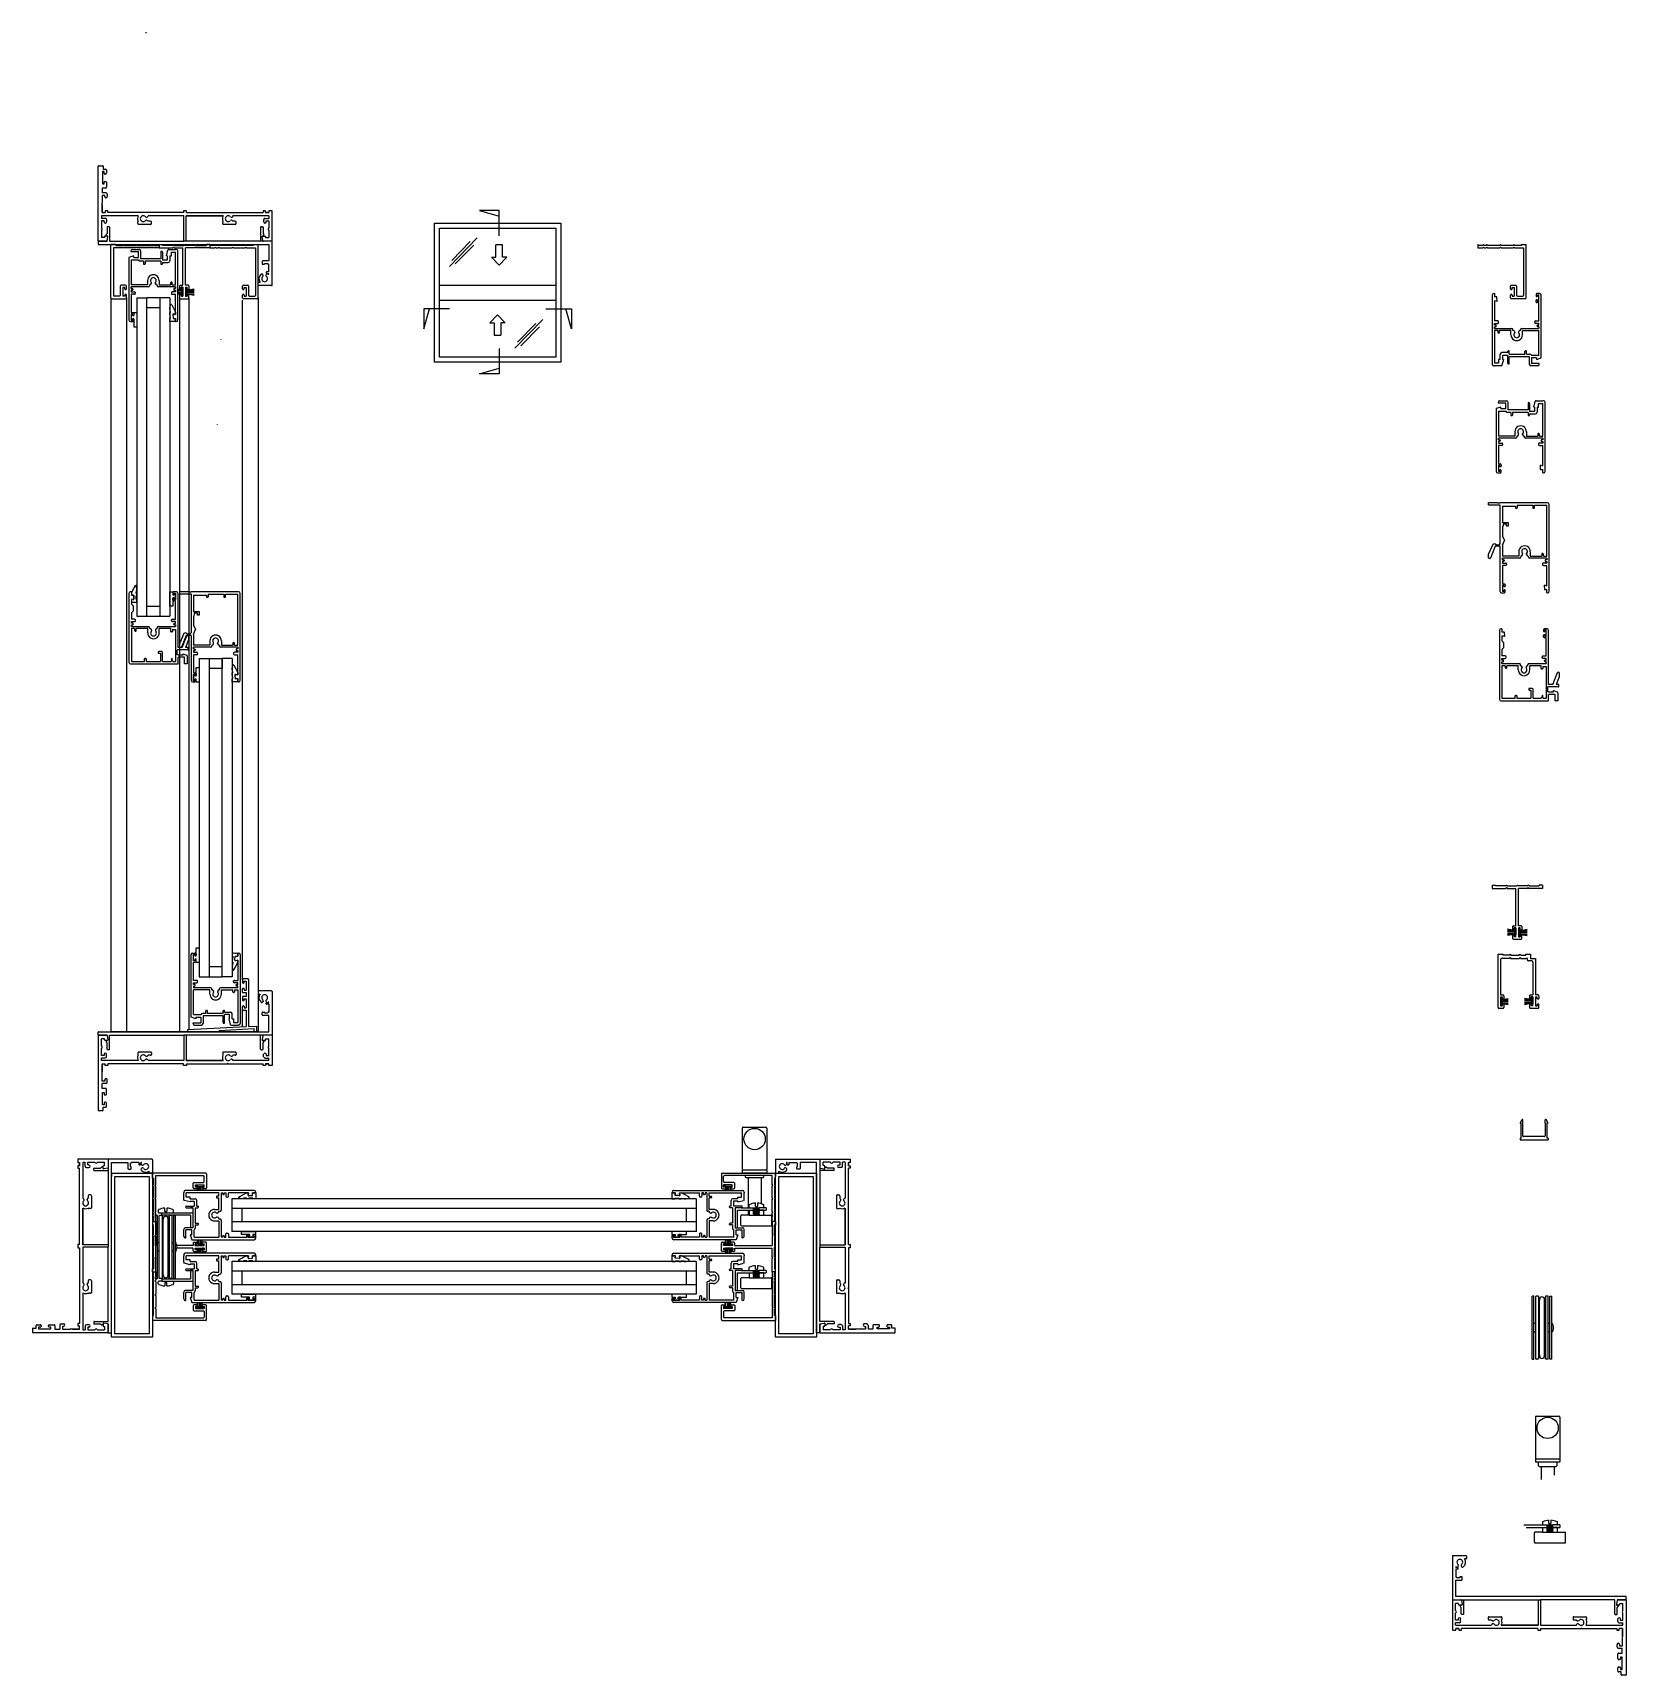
# Model space of a CAD drawing. Header units: millimetres. Extents: x -115 to 857, y -520 to 481.
import ezdxf

# ---------------------------------------------------------------- set-up
doc = ezdxf.new("R2010")
doc.units = ezdxf.units.MM
for name, color, linetype in [('cog', 50, 'Continuous'), ('frame', 22, 'Continuous'), ('glass', 170, 'Continuous'), ('guides', 94, 'Continuous'), ('layout', 18, 'Continuous'), ('seals', 111, 'Continuous')]:
    doc.layers.add(name, color=color, linetype=linetype)

msp = doc.modelspace()

# ---------------------------------------------------------------- linework, layer by layer
at = {"color": 7}
for p, q in [((-75, 354.5), (-75, 400.2)), ((-74.9, 400.3), (-72.2, 400.3)), ((-71.5, 396.8), (-72.5, 396.8)), ((-72.5, 396.8), (-72.5, 389.3)), ((-72, 400.2), (-72, 398.3)), ((-72, 398.3), (-70.5, 398.3)), ((-71.5, 395.8), (-71.5, 396.8)), ((-70.5, 395.3), (-71, 395.3)), ((-71, 390.8), (-70.5, 390.8)), ((-70, 397.8), (-70, 395.8)), ((-71, 382.3), (-72.7, 382.3)), ((-72.7, 382.3), (-72.7, 377.5)), ((-70.5, 386.8), (-72.6, 386.8)), ((-72.6, 386.8), (-72.6, 383.8)), ((-70.3, 383.8), (-72.6, 383.8)), ((-72.5, 389.3), (-71.5, 389.3)), ((-71.5, 389.3), (-71.5, 390.3)), ((-71, 381.6), (-71, 382.3)), ((-70, 390.3), (-70, 387.3)), ((-69.5, 383.1), (-69.5, 381.6)), ((-72.7, 376.6), (-72.7, 371.8)), ((-72.7, 371.8), (-72.7, 376.6)), ((-72.7, 371.8), (-70.7, 371.8)), ((-69.2, 372.8), (-70.7, 372.8)), ((-70.7, 372.8), (-70.7, 371.8)), ((-69.2, 371.8), (-69.2, 372.8)), ((-47.9, 371.8), (-69.2, 371.8)), ((-47.7, 371.6), (-47.9, 371.8)), ((-47.7, 371.6), (-47.6, 371.8)), ((-23.1, 371.8), (-47.6, 371.8)), ((-21.1, 372.8), (-23.1, 372.8)), ((-23.1, 372.8), (-23.1, 371.8)), ((-21.1, 371.8), (-21.1, 372.8)), ((-21.1, 371.8), (3.7, 371.8)), ((3.9, 371.6), (3.7, 371.8)), ((3.9, 371.6), (4, 371.8)), ((4, 371.8), (25.5, 371.8)), ((27, 372.8), (25.5, 372.8)), ((25.5, 372.8), (25.5, 371.8)), ((27, 371.8), (27, 372.8)), ((27, 371.8), (29, 371.8)), ((29, 371.8), (27, 371.8)), ((31, 372.8), (29, 372.8)), ((29, 372.8), (29, 371.8)), ((31, 354.3), (31, 372.8)), ((-50.6, 369.8), (-73.1, 369.8)), ((-73.1, 369.8), (-73.1, 368.3)), ((-73.1, 369.8), (-73.1, 368.3)), ((-70.7, 368.3), (-73.1, 368.3)), ((-73.1, 366.8), (-73.1, 362.4)), ((-71.5, 366.8), (-73.1, 366.8)), ((-73.1, 366.8), (-73.1, 362.4)), ((-73.1, 361), (-73.1, 356.6)), ((-71.5, 366.1), (-71.5, 366.8)), ((-70, 367.6), (-70, 366.1)), ((-69.6, 362.9), (-69.6, 359.1)), ((-68.4, 363.2), (-69.3, 363.2)), ((-68.1, 362.9), (-68.1, 354.3)), ((-50.9, 365.1), (-50.9, 366.1)), ((-43.1, 364.6), (-50.4, 364.6)), ((-45.3, 369), (-45.1, 369.1)), ((-45.3, 367.2), (-45.1, 367.1)), ((-22.8, 369.8), (-44.6, 369.8)), ((-43.1, 366.6), (-44.6, 366.6)), ((-42.6, 365.1), (-42.6, 366.1)), ((-22.8, 354.3), (-22.8, 369.8)), ((1.2, 369.8), (-21.3, 369.8)), ((-21.3, 354.3), (-21.3, 369.8)), ((-21.3, 369.8), (1.2, 369.8)), ((1.2, 369.8), (-10.6, 369.8)), ((0.1, 364.6), (0.1, 364.6)), ((0.9, 365.1), (0.9, 366.1)), ((1.1, 366.6), (1.1, 366.6)), ((8.6, 364.6), (1.4, 364.6)), ((3.9, 369.8), (3.9, 369.8)), ((6.5, 369), (6.7, 369.1)), ((6.5, 367.2), (6.7, 367.1)), ((29, 369.8), (7.1, 369.8)), ((8.6, 366.6), (7.1, 366.6)), ((9.1, 365.1), (9.1, 366.1)), ((24, 362.9), (24, 354.3)), ((24.3, 363.2), (25.2, 363.2)), ((25.5, 362.9), (25.5, 359.1)), ((25.9, 367.6), (25.9, 366.1)), ((26.7, 368.3), (29, 368.3)), ((27.4, 366.8), (29, 366.8)), ((27.4, 366.1), (27.4, 366.8)), ((29, 369.8), (29, 368.3)), ((29, 366.8), (29, 362.4)), ((29, 366.8), (29, 362.4)), ((29, 361), (29, 356.6)), ((-75, 354.2), (-75, 352.5)), ((-69.8, 354.3), (-74.9, 354.3)), ((-74.9, 354.3), (-69.8, 354.3)), ((-74.9, 352.3), (29, 352.3)), ((-71.2, 356.6), (-73.1, 356.6)), ((-71.1, 357.3), (-71.2, 356.6)), ((-69.4, 357.5), (-70.8, 357.5)), ((-70.2, 357.8), (-70.2, 358.3)), ((-69.6, 359.1), (-70.1, 358.4)), ((-69.4, 357.5), (-69.9, 357.5)), ((-69.5, 354.6), (-69.1, 357.2)), ((-69.5, 354.6), (-69.1, 357.2)), ((-68.1, 354.3), (-22.8, 354.3)), ((-21.3, 354.3), (-22.8, 354.3)), ((31, 354.3), (-21.3, 354.3)), ((25.4, 354.6), (25, 357.2)), ((25.4, 354.6), (25, 357.2)), ((25.3, 357.5), (27, 357.5)), ((25.3, 357.5), (26.1, 357.5)), ((25.5, 359.1), (26.1, 358.4)), ((26.1, 357.8), (26.1, 358.3)), ((27, 357.5), (27.1, 356.6)), ((27.1, 356.6), (29, 356.6)), ((29, 352.3), (29, 342.3)), ((31, 327.6), (31, 354.3)), ((25, 342), (25, 340.6)), ((29, 342.3), (25.3, 342.3)), ((26.5, 340.6), (26.5, 340.8)), ((26.5, 340.8), (28.5, 340.8)), ((28.5, 340.8), (28.5, 340.6)), ((25.3, 340.3), (26.2, 340.3)), ((25.6, 333.7), (25.5, 333.9)), ((27.3, 333.7), (27.5, 333.9)), ((27.4, 335.3), (27.4, 334.9)), ((27.5, 334), (27.5, 334)), ((29, 335.6), (27.7, 335.6)), ((27.7, 334.6), (28.8, 334.6)), ((28.8, 340.3), (29, 340.3)), ((29, 335.6), (29, 340.3)), ((22.5, 327.6), (22.5, 329)), ((22.8, 329.3), (23.7, 329.3)), ((30.7, 327.3), (22.8, 327.3)), ((22.5, -103.3), (22.5, -104.7)), ((30.7, -103), (22.8, -103)), ((22.8, -105), (23.7, -105)), ((25.6, -109.3), (25.5, -109.6)), ((27.3, -109.3), (27.5, -109.6)), ((27.5, -109.6), (27.5, -109.6)), ((31, -103.3), (31, -130)), ((25, -117.7), (25, -116.3)), ((25.3, -116), (26.2, -116)), ((29, -118), (25.3, -118)), ((26.5, -116.3), (26.5, -116.5)), ((26.5, -116.5), (28.5, -116.5)), ((27.4, -110.9), (27.4, -110.5)), ((27.7, -110.2), (28.8, -110.2)), ((29, -111.2), (27.7, -111.2)), ((28.5, -116.5), (28.5, -116.3)), ((28.8, -116), (29, -116)), ((29, -111.2), (29, -116)), ((29, -128), (29, -118)), ((-75, -129.8), (-75, -128.1)), ((-75, -130.1), (-75, -175.8)), ((-74.9, -128), (29, -128)), ((-69.8, -130), (-74.9, -130)), ((-74.9, -130), (-69.8, -130)), ((-69.5, -130.2), (-69.1, -132.8)), ((-69.5, -130.2), (-69.1, -132.9)), ((-68.1, -138.6), (-68.1, -130)), ((-68.1, -130), (-22.8, -130)), ((-21.3, -130), (-22.8, -130)), ((-22.8, -130), (-22.8, -145.5)), ((31, -130), (-21.3, -130)), ((-21.3, -130), (-21.3, -145.5)), ((24, -138.6), (24, -130)), ((25.4, -130.2), (25, -132.8)), ((25.4, -130.2), (25, -132.9)), ((31, -130), (31, -148.5)), ((-71.2, -132.2), (-73.1, -132.2)), ((-73.1, -136.6), (-73.1, -132.2)), ((-73.1, -142.5), (-73.1, -138.1)), ((-73.1, -142.5), (-73.1, -138.1)), ((-71.1, -132.9), (-71.2, -132.2)), ((-69.4, -133.2), (-70.8, -133.2)), ((-70.2, -133.5), (-70.2, -133.9)), ((-69.6, -134.8), (-70.1, -134.1)), ((-69.4, -133.2), (-69.9, -133.2)), ((-69.6, -138.6), (-69.6, -134.8)), ((-68.4, -138.9), (-69.3, -138.9)), ((-43.1, -140.3), (-50.4, -140.3)), ((0.1, -140.3), (0.1, -140.3)), ((8.6, -140.3), (1.4, -140.3)), ((24.3, -138.9), (25.2, -138.9)), ((25.3, -133.2), (27, -133.2)), ((25.3, -133.2), (26.1, -133.2)), ((25.5, -134.8), (26.1, -134.1)), ((25.5, -138.6), (25.5, -134.8)), ((26.1, -133.5), (26.1, -133.9)), ((27, -133.2), (27.1, -132.2)), ((27.1, -132.2), (29, -132.2)), ((29, -136.6), (29, -132.2)), ((29, -142.5), (29, -138.1)), ((29, -142.5), (29, -138.1)), ((-71.5, -142.5), (-73.1, -142.5)), ((-73.1, -145.5), (-73.1, -144)), ((-73.1, -145.5), (-73.1, -144)), ((-70.7, -144), (-73.1, -144)), ((-50.6, -145.5), (-73.1, -145.5)), ((-72.7, -152.3), (-72.7, -147.5)), ((-72.7, -147.5), (-72.7, -152.3)), ((-72.7, -147.5), (-70.7, -147.5)), ((-71.5, -141.7), (-71.5, -142.5)), ((-70.7, -148.5), (-70.7, -147.5)), ((-69.2, -148.5), (-70.7, -148.5)), ((-70, -143.2), (-70, -141.7)), ((-69.2, -147.5), (-69.2, -148.5)), ((-47.9, -147.5), (-69.2, -147.5)), ((-50.9, -140.8), (-50.9, -141.8)), ((-47.7, -147.2), (-47.9, -147.5)), ((-47.7, -147.2), (-47.6, -147.5)), ((-23.1, -147.5), (-47.6, -147.5)), ((-45.3, -142.9), (-45.1, -142.8)), ((-45.3, -144.6), (-45.1, -144.7)), ((-43.1, -142.3), (-44.6, -142.3)), ((-22.8, -145.5), (-44.6, -145.5)), ((-42.6, -140.8), (-42.6, -141.8)), ((-23.1, -148.5), (-23.1, -147.5)), ((-21.1, -148.5), (-23.1, -148.5)), ((1.2, -145.5), (-21.3, -145.5)), ((-21.3, -145.5), (1.2, -145.5)), ((-21.1, -147.5), (-21.1, -148.5)), ((-21.1, -147.5), (3.7, -147.5)), ((1.2, -145.5), (-10.6, -145.5)), ((0.9, -140.8), (0.9, -141.8)), ((1.1, -142.3), (1.1, -142.3)), ((3.9, -147.2), (3.7, -147.5)), ((3.9, -145.5), (3.9, -145.5)), ((3.9, -147.2), (4, -147.5)), ((4, -147.5), (25.5, -147.5)), ((6.5, -142.9), (6.7, -142.8)), ((6.5, -144.6), (6.7, -144.7)), ((8.6, -142.3), (7.1, -142.3)), ((29, -145.5), (7.1, -145.5)), ((9.1, -140.8), (9.1, -141.8)), ((25.5, -148.5), (25.5, -147.5)), ((27, -148.5), (25.5, -148.5)), ((25.9, -143.2), (25.9, -141.7)), ((26.7, -144), (29, -144)), ((27, -147.5), (29, -147.5)), ((29, -147.5), (27, -147.5)), ((27, -147.5), (27, -148.5)), ((27.4, -141.7), (27.4, -142.5)), ((27.4, -142.5), (29, -142.5)), ((29, -145.5), (29, -144)), ((29, -148.5), (29, -147.5)), ((31, -148.5), (29, -148.5)), ((-72.7, -158), (-72.7, -153.2)), ((-71, -158), (-72.7, -158)), ((-72.6, -162.5), (-72.6, -159.5)), ((-70.3, -159.5), (-72.6, -159.5)), ((-71, -157.2), (-71, -158)), ((-69.5, -158.7), (-69.5, -157.2)), ((-70.5, -162.5), (-72.6, -162.5)), ((-72.5, -172.5), (-72.5, -165)), ((-72.5, -165), (-71.5, -165)), ((-71.5, -165), (-71.5, -166)), ((-71, -166.5), (-70.5, -166.5)), ((-70, -166), (-70, -163)), ((-74.9, -176), (-72.2, -176)), ((-71.5, -172.5), (-72.5, -172.5)), ((-72, -175.8), (-72, -174)), ((-72, -174), (-70.5, -174)), ((-71.5, -171.5), (-71.5, -172.5)), ((-70.5, -171), (-71, -171)), ((-70, -173.5), (-70, -171.5)), ((-87.4, -205.7), (-87.4, -207.7)), ((-68.9, -205.7), (-87.4, -205.7)), ((-87.4, -207.7), (-86.4, -207.7)), ((-86.4, -209.7), (-87.4, -209.7)), ((-87.4, -209.7), (-87.4, -211.2)), ((-86.4, -209.7), (-86.4, -207.7)), ((-86.4, -207.7), (-86.4, -209.7)), ((-84.4, -207.6), (-82.9, -207.6)), ((-84.4, -207.7), (-84.4, -229.5)), ((-82.9, -210), (-82.9, -207.6)), ((-81.4, -207.6), (-77, -207.6)), ((-81.4, -209.2), (-81.4, -207.6)), ((-81.4, -207.6), (-77, -207.6)), ((-80.7, -209.2), (-81.4, -209.2)), ((-75.6, -207.6), (-71.2, -207.6)), ((-72.1, -209.7), (-71.2, -209.5)), ((-72.1, -211.3), (-72.1, -209.7)), ((-71.2, -209.5), (-71.2, -207.6)), ((-42.2, -205.7), (-68.9, -205.7)), ((-68.9, -205.7), (-68.9, -257.9)), ((-66.9, -311.5), (-66.9, -207.7)), ((-66.9, -207.7), (-56.9, -207.7)), ((-56.9, -207.7), (-56.9, -211.4)), ((-55.4, -210.2), (-55.4, -208.2)), ((-55.4, -208.2), (-55.2, -208.2)), ((-55.2, -210.2), (-55.4, -210.2)), ((-54.9, -207.9), (-54.9, -207.7)), ((-50.2, -207.7), (-54.9, -207.7)), ((-50.2, -207.7), (-50.2, -208.9)), ((-49.9, -209.2), (-49.5, -209.2)), ((-49.2, -208.9), (-49.2, -207.9)), ((-48.5, -209.2), (-48.5, -209.2)), ((-48.2, -209.3), (-48.5, -209.2)), ((-41.9, -206), (-41.9, -213.9)), ((338.1, -206), (338.1, -213.9)), ((338.4, -205.7), (365.1, -205.7)), ((344.4, -209.3), (344.6, -209.2)), ((344.7, -209.2), (344.7, -209.2)), ((345.3, -208.9), (345.3, -207.9)), ((346, -209.2), (345.6, -209.2)), ((346.3, -207.7), (346.3, -208.9)), ((346.3, -207.7), (351.1, -207.7)), ((351.1, -207.9), (351.1, -207.7)), ((351.6, -208.2), (351.4, -208.2)), ((351.4, -210.2), (351.6, -210.2)), ((351.6, -210.2), (351.6, -208.2)), ((363.1, -207.7), (353.1, -207.7)), ((353.1, -207.7), (353.1, -211.4)), ((363.1, -311.5), (363.1, -207.7)), ((365.1, -205.7), (365.1, -257.9)), ((365.1, -205.7), (383.6, -205.7)), ((367.3, -209.5), (367.3, -207.6)), ((371.7, -207.6), (367.3, -207.6)), ((368.3, -209.7), (367.3, -209.5)), ((368.3, -211.3), (368.3, -209.7)), ((377.6, -207.6), (373.1, -207.6)), ((377.6, -207.6), (373.1, -207.6)), ((376.8, -209.2), (377.6, -209.2)), ((377.6, -209.2), (377.6, -207.6)), ((380.6, -207.6), (379.1, -207.6)), ((379.1, -210), (379.1, -207.6)), ((380.6, -207.7), (380.6, -229.5)), ((382.6, -209.7), (382.6, -207.7)), ((382.6, -207.7), (382.6, -209.7)), ((383.6, -207.7), (382.6, -207.7)), ((382.6, -209.7), (383.6, -209.7)), ((383.6, -205.7), (383.6, -207.7)), ((383.6, -209.7), (383.6, -211.2)), ((-87.4, -211.2), (-86.4, -211.2)), ((-86.4, -232.7), (-86.4, -211.2)), ((-82.2, -210.7), (-80.7, -210.7)), ((-77.8, -212.3), (-77.8, -211.4)), ((-77.5, -211.1), (-73.7, -211.1)), ((-77.5, -212.6), (-68.9, -212.6)), ((-73.7, -211.1), (-73, -210.6)), ((-72.4, -210.5), (-72.8, -210.5)), ((-72.1, -211.3), (-72.1, -210.5)), ((-69.2, -211.2), (-71.8, -211.6)), ((-69.1, -211.2), (-71.8, -211.6)), ((-66.9, -214.2), (-41.9, -214.2)), ((-66.9, -314.2), (-66.9, -214.2)), ((-66.9, -214.2), (-66.9, -216.2)), ((-64.9, -216.2), (-43.9, -216.2)), ((-64.9, -312.2), (-64.9, -216.2)), ((-56.6, -211.7), (-55.2, -211.7)), ((-54.9, -211.4), (-54.9, -210.5)), ((-48.2, -211), (-48.5, -211.1)), ((-43.9, -213.9), (-43.9, -213)), ((-43.9, -216.2), (-43.9, -312.2)), ((-42.2, -214.2), (-43.6, -214.2)), ((-41.9, -214.2), (-41.9, -314.2)), ((338.1, -214.2), (363.1, -214.2)), ((338.1, -314.2), (338.1, -214.2)), ((338.1, -214.2), (338.1, -216.2)), ((338.4, -214.2), (339.8, -214.2)), ((340.1, -213.9), (340.1, -213)), ((340.1, -216.2), (361.1, -216.2)), ((340.1, -312.2), (340.1, -216.2)), ((344.4, -211), (344.6, -211.1)), ((351.1, -211.4), (351.1, -210.5)), ((352.8, -211.7), (351.4, -211.7)), ((361.1, -216.2), (361.1, -312.2)), ((363.1, -214.2), (363.1, -314.2)), ((373.7, -212.6), (365.1, -212.6)), ((365.3, -211.2), (367.9, -211.6)), ((365.3, -211.2), (367.9, -211.6)), ((368.3, -211.3), (368.3, -210.5)), ((368.6, -210.5), (369, -210.5)), ((369.9, -211.1), (369.2, -210.6)), ((373.7, -211.1), (369.9, -211.1)), ((374, -212.3), (374, -211.4)), ((378.3, -210.7), (376.8, -210.7)), ((383.6, -211.2), (382.6, -211.2)), ((382.6, -232.7), (382.6, -211.2)), ((-83.6, -230.2), (-83.7, -230)), ((-81.8, -230.2), (-81.7, -230)), ((-81.2, -228), (-81.2, -229.5)), ((-79.7, -227.5), (-80.7, -227.5)), ((-79.2, -228), (-79.2, -235.3)), ((375.3, -228), (375.3, -235.3)), ((375.8, -227.5), (376.8, -227.5)), ((377.3, -228), (377.3, -229.5)), ((378, -230.2), (377.9, -230)), ((379.7, -230.2), (379.8, -230)), ((-86.2, -232.8), (-86.4, -232.7)), ((-86.2, -232.8), (-86.4, -232.9)), ((-86.4, -257.7), (-86.4, -232.9)), ((-84.4, -232.8), (-84.4, -232.8)), ((-84.4, -235.5), (-84.4, -257.9)), ((-84.4, -235.5), (-84.4, -247.3)), ((-84.4, -257.9), (-84.4, -235.5)), ((-81.2, -235.6), (-81.2, -235.6)), ((-79.7, -235.8), (-80.7, -235.8)), ((-79.2, -236.5), (-79.2, -236.5)), ((-36.3, -239.9), (-36.3, -238.4)), ((-36.3, -238.4), (-17.3, -238.4)), ((-18.8, -239.9), (-36.3, -239.9)), ((-17.3, -235.3), (-18.8, -235.3)), ((-18.8, -239.9), (-18.8, -247.5)), ((315, -236.8), (324.7, -236.8)), ((315, -247.5), (315, -236.8)), ((317.6, -235.3), (322.2, -235.3)), ((332.5, -235.3), (328.2, -235.3)), ((328.2, -236.8), (332.5, -236.8)), ((332.5, -235.3), (332.5, -236.8)), ((375.3, -236.5), (375.3, -236.5)), ((375.8, -235.8), (376.8, -235.8)), ((377.3, -235.6), (377.3, -235.6)), ((380.6, -232.8), (380.6, -232.8)), ((380.6, -235.5), (380.6, -257.9)), ((380.6, -235.5), (380.6, -247.3)), ((380.6, -257.9), (380.6, -235.5)), ((382.3, -232.8), (382.6, -232.7)), ((382.3, -232.8), (382.6, -232.9)), ((382.6, -257.7), (382.6, -232.9)), ((-27.9, -247.5), (-27.9, -245.9)), ((-17.3, -247.5), (-18.8, -247.5)), ((313.5, -247.5), (315, -247.5)), ((-86.4, -257.7), (-87.4, -257.7)), ((-87.4, -257.7), (-87.4, -259.7)), ((-87.4, -259.7), (-86.4, -259.7)), ((-86.4, -259.7), (-86.4, -284.2)), ((-68.9, -257.9), (-84.4, -257.9)), ((-84.4, -259.4), (-84.4, -281.3)), ((-68.9, -259.4), (-84.4, -259.4)), ((-68.9, -257.9), (-68.9, -259.4)), ((-68.9, -304.7), (-68.9, -259.4)), ((365.1, -257.9), (380.6, -257.9)), ((365.1, -257.9), (365.1, -259.4)), ((365.1, -259.4), (380.6, -259.4)), ((365.1, -304.7), (365.1, -259.4)), ((380.6, -259.4), (380.6, -281.3)), ((382.6, -257.7), (383.6, -257.7)), ((383.6, -259.7), (382.6, -259.7)), ((382.6, -259.7), (382.6, -284.2)), ((383.6, -257.7), (383.6, -259.7)), ((-81.2, -279.8), (-81.2, -281.3)), ((-79.7, -279.3), (-80.7, -279.3)), ((-79.2, -279.8), (-79.2, -287)), ((-36.3, -280.1), (-38, -280.1)), ((-36.2, -278.6), (-36.3, -280.1)), ((-36.3, -280.1), (-17.3, -280.1)), ((-36.2, -278.6), (-18.8, -278.6)), ((-17.3, -273.6), (-18.8, -273.6)), ((-18.8, -273.6), (-18.8, -278.6)), ((315, -275.1), (324.7, -275.1)), ((315, -285.8), (315, -275.1)), ((317.6, -273.6), (322.2, -273.6)), ((332.5, -273.6), (328.2, -273.6)), ((328.2, -275.1), (332.5, -275.1)), ((332.5, -273.6), (332.5, -275.1)), ((375.3, -279.8), (375.3, -287)), ((375.8, -279.3), (376.8, -279.3)), ((377.3, -279.8), (377.3, -281.3)), ((-86.2, -284.4), (-86.4, -284.2)), ((-86.2, -284.4), (-86.4, -284.5)), ((-86.4, -284.5), (-86.4, -305.9)), ((-84.4, -287.2), (-84.4, -309.7)), ((-83.6, -281.9), (-83.7, -281.7)), ((-81.8, -281.9), (-81.7, -281.7)), ((-79.7, -287.5), (-80.7, -287.5)), ((375.8, -287.5), (376.8, -287.5)), ((378, -281.9), (377.9, -281.7)), ((379.7, -281.9), (379.8, -281.7)), ((380.6, -287.2), (380.6, -309.7)), ((382.3, -284.4), (382.6, -284.2)), ((382.3, -284.4), (382.6, -284.5)), ((382.6, -284.5), (382.6, -305.9)), ((-114.9, -311.5), (-114.9, -308.8)), ((-114.8, -308.7), (-112.9, -308.7)), ((-112.9, -308.7), (-112.9, -307.2)), ((-112.4, -306.7), (-110.4, -306.7)), ((-110.4, -308.2), (-111.4, -308.2)), ((-111.4, -308.2), (-111.4, -309.2)), ((-111.4, -309.2), (-103.9, -309.2)), ((-109.9, -307.2), (-109.9, -307.7)), ((-105.4, -307.7), (-105.4, -307.2)), ((-104.9, -306.7), (-101.9, -306.7)), ((-103.9, -308.2), (-104.9, -308.2)), ((-103.9, -309.2), (-103.9, -308.2)), ((-101.4, -307.2), (-101.4, -309.3)), ((-101.4, -309.3), (-98.4, -309.3)), ((-98.4, -306.9), (-98.4, -309.3)), ((-97.7, -306.2), (-96.2, -306.2)), ((-96.2, -307.7), (-96.9, -307.7)), ((-96.9, -307.7), (-96.9, -309.4)), ((-96.9, -309.4), (-92.1, -309.4)), ((-91.2, -309.4), (-86.4, -309.4)), ((-86.4, -309.4), (-91.2, -309.4)), ((-86.4, -305.9), (-87.4, -305.9)), ((-87.4, -305.9), (-87.4, -307.4)), ((-87.4, -307.4), (-86.4, -307.4)), ((-86.4, -309.4), (-86.4, -307.4)), ((-84.4, -309.7), (-82.9, -309.7)), ((-84.4, -309.7), (-82.9, -309.7)), ((-82.9, -307.4), (-82.9, -309.7)), ((-82.2, -306.6), (-80.7, -306.6)), ((-80.7, -308.1), (-81.4, -308.1)), ((-81.4, -308.1), (-81.4, -309.7)), ((-81.4, -309.7), (-77, -309.7)), ((-81.4, -309.7), (-77, -309.7)), ((-77.8, -305), (-77.8, -305.9)), ((-77.5, -304.7), (-68.9, -304.7)), ((-77.5, -306.2), (-73.7, -306.2)), ((-75.6, -309.7), (-71.2, -309.7)), ((-73.7, -306.2), (-73, -306.8)), ((-72.4, -306.8), (-72.8, -306.8)), ((-72.1, -306), (-72.1, -307.4)), ((-72.1, -306), (-72.1, -306.6)), ((-71.9, -307.7), (-71.2, -307.8)), ((-69.2, -306.1), (-71.8, -305.7)), ((-69.1, -306.1), (-71.8, -305.7)), ((-71.2, -307.8), (-71.2, -309.7)), ((-68.9, -306.4), (-68.9, -311.5)), ((-68.9, -311.5), (-68.9, -306.4)), ((373.7, -304.7), (365.1, -304.7)), ((365.1, -306.4), (365.1, -311.5)), ((365.1, -311.5), (365.1, -306.4)), ((365.3, -306.1), (367.9, -305.7)), ((365.3, -306.1), (367.9, -305.7)), ((368, -307.7), (367.3, -307.8)), ((367.3, -307.8), (367.3, -309.7)), ((371.7, -309.7), (367.3, -309.7)), ((368.3, -306), (368.3, -307.4)), ((368.3, -306), (368.3, -306.6)), ((368.6, -306.8), (369, -306.8)), ((369.9, -306.2), (369.2, -306.8)), ((373.7, -306.2), (369.9, -306.2)), ((377.6, -309.7), (373.1, -309.7)), ((377.6, -309.7), (373.1, -309.7)), ((374, -305), (374, -305.9)), ((378.3, -306.6), (376.8, -306.6)), ((376.8, -308.1), (377.6, -308.1)), ((377.6, -308.1), (377.6, -309.7)), ((379.1, -307.4), (379.1, -309.7)), ((380.6, -309.7), (379.1, -309.7)), ((380.6, -309.7), (379.1, -309.7)), ((382.6, -305.9), (383.6, -305.9)), ((382.6, -309.4), (382.6, -307.4)), ((383.6, -307.4), (382.6, -307.4)), ((387.4, -309.4), (382.6, -309.4)), ((382.6, -309.4), (387.4, -309.4)), ((383.6, -305.9), (383.6, -307.4)), ((393.1, -309.4), (388.3, -309.4)), ((393.8, -306.2), (392.3, -306.2)), ((392.3, -307.7), (393.1, -307.7)), ((393.1, -307.7), (393.1, -309.4)), ((394.6, -306.9), (394.6, -309.3)), ((397.6, -309.3), (394.6, -309.3)), ((397.6, -307.2), (397.6, -309.3)), ((401.1, -306.7), (398.1, -306.7)), ((400.1, -309.2), (400.1, -308.2)), ((400.1, -308.2), (401.1, -308.2)), ((407.6, -309.2), (400.1, -309.2)), ((401.6, -307.7), (401.6, -307.2)), ((406.1, -307.2), (406.1, -307.7)), ((408.6, -306.7), (406.6, -306.7)), ((406.6, -308.2), (407.6, -308.2)), ((407.6, -308.2), (407.6, -309.2)), ((409.1, -308.7), (409.1, -307.2)), ((410.9, -308.7), (409.1, -308.7)), ((411.1, -311.5), (411.1, -308.8)), ((-69.1, -311.7), (-114.8, -311.7)), ((-68.8, -311.7), (-67.1, -311.7)), ((-41.9, -314.2), (-66.9, -314.2)), ((-43.9, -312.2), (-64.9, -312.2)), ((363.1, -314.2), (338.1, -314.2)), ((361.1, -312.2), (340.1, -312.2)), ((364.9, -311.7), (363.2, -311.7)), ((365.2, -311.7), (410.9, -311.7)), ((794.6, -428.8), (806.3, -428.8)), ((796.1, -430.3), (808.8, -430.3)), ((816.6, -428.8), (812.3, -428.8)), ((812.3, -430.3), (816.6, -430.3)), ((816.6, -428.8), (816.6, -430.3)), ((751.1, -447.8), (751.1, -474.5)), ((751.4, -447.5), (759.3, -447.5)), ((759.3, -449.5), (758.4, -449.5)), ((759.6, -447.8), (759.6, -449.2)), ((753.1, -455.7), (754.3, -455.7)), ((753.1, -455.7), (753.1, -460.5)), ((753.3, -460.5), (753.1, -460.5)), ((754.3, -454.7), (753.3, -454.7)), ((753.6, -461), (753.6, -460.8)), ((754.7, -453.8), (754.6, -454)), ((754.6, -454.1), (754.6, -454.1)), ((754.6, -455.4), (754.6, -455)), ((755.6, -460.8), (755.6, -461)), ((756.8, -460.5), (755.9, -460.5)), ((756.4, -453.8), (756.6, -454)), ((757.1, -462.2), (757.1, -460.8)), ((753.1, -472.5), (753.1, -462.5)), ((753.1, -462.5), (756.8, -462.5)), ((755.6, -461), (753.6, -461)), ((751.1, -474.5), (803.3, -474.5)), ((751.1, -474.5), (751.1, -493)), ((754.9, -476.7), (753, -476.7)), ((753, -481.1), (753, -476.7)), ((856.9, -472.5), (753.1, -472.5)), ((755.1, -477.7), (754.9, -476.7)), ((756.7, -477.7), (755.1, -477.7)), ((756.7, -477.7), (755.9, -477.7)), ((755.9, -478), (755.9, -478.4)), ((756.5, -479.3), (756, -478.6)), ((756.5, -483.1), (756.5, -479.3)), ((756.6, -474.7), (757, -477.3)), ((756.6, -474.7), (757, -477.3)), ((758, -483.1), (758, -474.5)), ((803.3, -474.5), (803.3, -490)), ((803.3, -474.5), (804.8, -474.5)), ((804.8, -474.5), (804.8, -490)), ((850.1, -474.5), (804.8, -474.5)), ((850.1, -483.1), (850.1, -474.5)), ((851.5, -474.7), (851.1, -477.3)), ((851.5, -474.7), (851.1, -477.3)), ((851.4, -477.7), (852.8, -477.7)), ((851.4, -477.7), (852, -477.7)), ((851.6, -479.3), (852.2, -478.6)), ((851.6, -483.1), (851.6, -479.3)), ((851.8, -474.5), (856.9, -474.5)), ((856.9, -474.5), (851.8, -474.5)), ((852.2, -478), (852.2, -478.4)), ((853.1, -477.4), (853.2, -476.7)), ((853.2, -476.7), (855.1, -476.7)), ((855.1, -481.1), (855.1, -476.7)), ((857.1, -474.3), (857.1, -472.6)), ((857.1, -474.6), (857.1, -520.3)), ((753, -487), (753, -482.6)), ((753, -487), (753, -482.6)), ((754.6, -487), (753, -487)), ((753, -490), (753, -488.5)), ((755.4, -488.5), (753, -488.5)), ((753.1, -490), (774.9, -490)), ((754.6, -486.2), (754.6, -487)), ((756.1, -487.7), (756.1, -486.2)), ((757.7, -483.4), (756.8, -483.4)), ((772.9, -485.3), (772.9, -486.3)), ((773.4, -484.8), (780.7, -484.8)), ((773.4, -486.8), (774.9, -486.8)), ((775.6, -487.4), (775.4, -487.3)), ((775.6, -489.1), (775.4, -489.2)), ((778.2, -490), (778.2, -490)), ((780.9, -490), (792.7, -490)), ((803.3, -490), (780.9, -490)), ((780.9, -490), (803.3, -490)), ((781, -486.8), (781, -486.8)), ((781.2, -485.3), (781.2, -486.3)), ((781.9, -484.8), (781.9, -484.8)), ((804.8, -490), (826.7, -490)), ((824.7, -485.3), (824.7, -486.3)), ((825.2, -484.8), (832.4, -484.8)), ((825.2, -486.8), (826.7, -486.8)), ((827.4, -487.4), (827.1, -487.3)), ((827.4, -489.1), (827.1, -489.2)), ((832.6, -490), (855.1, -490)), ((832.9, -485.3), (832.9, -486.3)), ((850.4, -483.4), (851.3, -483.4)), ((852, -487.7), (852, -486.2)), ((852.8, -488.5), (855.1, -488.5)), ((853.5, -486.2), (853.5, -487)), ((853.5, -487), (855.1, -487)), ((855.1, -487), (855.1, -482.6)), ((855.1, -487), (855.1, -482.6)), ((855.1, -490), (855.1, -488.5)), ((855.1, -490), (855.1, -488.5)), ((751.1, -493), (753.1, -493)), ((753.1, -492), (755.1, -492)), ((753.1, -493), (753.1, -492)), ((755.1, -492), (753.1, -492)), ((755.1, -492), (755.1, -493)), ((755.1, -493), (756.6, -493)), ((756.6, -493), (756.6, -492)), ((778.1, -492), (756.6, -492)), ((778.2, -491.7), (778.1, -492)), ((778.2, -491.7), (778.3, -492)), ((803.1, -492), (778.3, -492)), ((803.1, -492), (803.1, -493)), ((803.1, -493), (805.1, -493)), ((805.1, -493), (805.1, -492)), ((805.1, -492), (829.6, -492)), ((829.8, -491.7), (829.6, -492)), ((829.8, -491.7), (829.9, -492)), ((829.9, -492), (851.3, -492)), ((851.3, -492), (851.3, -493)), ((851.3, -493), (852.8, -493)), ((854.8, -492), (852.8, -492)), ((852.8, -493), (852.8, -492)), ((854.8, -492), (854.8, -496.8)), ((854.8, -496.8), (854.8, -492)), ((854.8, -502.5), (854.8, -497.7)), ((851.6, -503.2), (851.6, -501.7)), ((852.1, -510.5), (852.1, -507.5)), ((852.3, -504), (854.7, -504)), ((852.6, -507), (854.7, -507)), ((853.1, -511), (852.6, -511)), ((853.1, -501.7), (853.1, -502.5)), ((853.1, -502.5), (854.8, -502.5)), ((854.6, -509.5), (853.6, -509.5)), ((853.6, -509.5), (853.6, -510.5)), ((854.6, -517), (854.6, -509.5)), ((854.7, -507), (854.7, -504)), ((852.1, -518), (852.1, -516)), ((852.6, -515.5), (853.1, -515.5)), ((854.1, -518.5), (852.6, -518.5)), ((853.6, -516), (853.6, -517)), ((853.6, -517), (854.6, -517)), ((854.1, -520.3), (854.1, -518.5)), ((856.9, -520.5), (854.2, -520.5))]:
    msp.add_line(p, q, dxfattribs=at)
at = {"color": 216}
for p, q in [((13, -96), (13, -97.9)), ((16.4, -95.7), (13.3, -95.7)), ((13.3, -98.2), (13.7, -98.2)), ((14, -97.9), (14, -97.1)), ((14, -97.1), (15.2, -97.1)), ((15.2, -97.1), (15.2, -102.6)), ((16.7, -96), (16.7, -124.7)), ((13, -103.7), (13, -101.8)), ((13, -106.7), (13, -108.6)), ((13.3, -101.5), (13.7, -101.5)), ((13.3, -104), (15.2, -104)), ((15.2, -106.4), (13.3, -106.4)), ((13.3, -108.9), (13.7, -108.9)), ((14, -101.8), (14, -102.6)), ((14, -102.6), (15.2, -102.6)), ((14, -108.6), (14, -107.8)), ((14, -107.8), (15.2, -107.8)), ((15.2, -104), (15.2, -106.4)), ((15.2, -107.8), (15.2, -113.3)), ((13, -114.4), (13, -112.5)), ((13.3, -112.2), (13.7, -112.2)), ((13.3, -114.7), (15.2, -114.7)), ((14, -112.5), (14, -113.3)), ((14, -113.3), (15.2, -113.3)), ((15.2, -114.7), (15.2, -124.8)), ((-20.3, -126.5), (15.2, -124.8)), ((-20.3, -128), (-20.3, -126.5)), ((-1.3, -128), (-20.3, -128)), ((-1.3, -127.1), (20.2, -126)), ((-1.3, -127.1), (-1.3, -128)), ((16.7, -124.7), (21.7, -124.5)), ((20.2, -128), (20.2, -126)), ((21.7, -128), (20.2, -128)), ((21.7, -128), (21.7, -124.5))]:
    msp.add_line(p, q, dxfattribs=at)
at = {"color": 7}
for centre, radius, start, end in [((-74.9, 400.2), 0.15, 90, 180), ((-72.2, 400.2), 0.15, 0, 90), ((-71, 395.8), 0.5, 180, 270), ((-71, 390.3), 0.5, 90, 180), ((-70.5, 397.8), 0.5, 0, 90), ((-70.5, 395.8), 0.5, 270, 0), ((-70.5, 390.3), 0.5, 0, 90), ((-70.3, 381.6), 0.75, 180, 0), ((-70.5, 387.3), 0.5, 270, 0), ((-70.3, 383.1), 0.75, 0, 90), ((-73.3, 377.1), 0.75, 323.5614, 36.4386), ((-73.3, 361.7), 0.75, 289.4712, 70.5288), ((-70.7, 366.1), 0.75, 180, 0), ((-70.7, 367.6), 0.75, 0, 90), ((-69.3, 362.9), 0.3, 90, 180), ((-68.4, 362.9), 0.3, 0, 90), ((-47.6, 368.1), 3.48, 150.4927, 205.5186), ((-50.4, 366.1), 0.5, 122.5063, 180), ((-50.4, 365.1), 0.5, 180, 270), ((-50.4, 366.7), 0.358, 201.4298, 215.7842), ((-47.6, 368.1), 1.75, 38.6499, 321.3501), ((-45.6, 369.7), 0.75, 218.6499, 293.4419), ((-45.6, 366.5), 0.75, 66.5581, 141.3501), ((-45.4, 369.8), 0.75, 293.4419, 3.8928), ((-45.4, 366.4), 0.75, 12.6333, 66.5581), ((-43.1, 366.1), 0.5, 0, 90), ((-43.1, 365.1), 0.5, 270, 0), ((4.2, 368.1), 3.48, 150.4927, 205.5186), ((1.4, 366.1), 0.5, 122.5059, 180), ((1.4, 365.1), 0.5, 180, 270), ((1.4, 366.7), 0.358, 201.4298, 215.7842), ((4.2, 368.1), 1.75, 38.6499, 321.3501), ((6.2, 369.7), 0.75, 218.6499, 293.4419), ((6.2, 366.5), 0.75, 66.5581, 141.3501), ((6.4, 369.8), 0.75, 293.4419, 3.8928), ((6.4, 366.4), 0.75, 12.6333, 66.5581), ((8.6, 366.1), 0.5, 0, 90), ((8.6, 365.1), 0.5, 270, 0), ((24.3, 362.9), 0.3, 90, 180), ((25.2, 362.9), 0.3, 0, 90), ((26.7, 367.6), 0.75, 90, 180), ((26.7, 366.1), 0.75, 180, 0), ((29.3, 361.7), 0.75, 109.4712, 250.5288), ((-74.9, 354.5), 0.15, 180, 270), ((-74.9, 354.2), 0.15, 90, 180), ((-74.9, 352.5), 0.15, 180, 270), ((-70.8, 357.2), 0.3, 90, 170.9867), ((-69.9, 358.3), 0.3, 141.7259, 180), ((-69.9, 357.8), 0.3, 180, 272.8603), ((-69.8, 354.6), 0.3, 270.1234, 348.957), ((-69.8, 354.6), 0.3, 270, 351.1193), ((-69.4, 357.2), 0.308, 357.5359, 89.8646), ((-69.4, 357.2), 0.3, 351.1193, 90), ((25.3, 357.2), 0.3, 90, 188.8807), ((25.3, 357.2), 0.308, 90.1354, 182.4641), ((25.7, 354.6), 0.3, 188.8807, 270), ((25.7, 354.6), 0.3, 191.043, 269.8766), ((25.8, 357.8), 0.3, 267.1397, 0), ((25.8, 358.3), 0.3, 0, 38.2741), ((25.3, 342), 0.3, 90, 180), ((26.5, 331.4), 3.5, 127.2385, 216.702), ((24.8, 333.6), 0.75, 23.4419, 127.2385), ((26.5, 331.4), 1.75, 128.6499, 51.3501), ((25.3, 340.6), 0.3, 180, 270), ((24.9, 333.4), 0.75, 308.6499, 23.4419), ((26.2, 340.6), 0.3, 270, 0), ((28, 333.4), 0.75, 156.5581, 231.3501), ((27.7, 335.3), 0.3, 90, 180), ((27.7, 334.9), 0.3, 180, 270), ((28.1, 333.6), 0.75, 52.7615, 156.5581), ((28.8, 340.6), 0.3, 180, 270), ((28.8, 334.4), 0.22, 227.0794, 90), ((26.5, 331.4), 3.5, 52.5099, 52.7615), ((22.8, 329), 0.3, 90, 180), ((22.8, 327.6), 0.3, 180, 270), ((30.7, 327.6), 0.3, 270, 0), ((22.8, -103.3), 0.3, 90, 180), ((22.8, -104.7), 0.3, 180, 270), ((26.5, -107.1), 3.5, 143.298, 232.7615), ((24.8, -109.3), 0.75, 232.7615, 336.5581), ((26.5, -107.1), 1.75, 308.6499, 231.3501), ((24.9, -109), 0.75, 336.5581, 51.3501), ((28, -109), 0.75, 128.6499, 203.4419), ((28.1, -109.3), 0.75, 203.4419, 307.2385), ((26.5, -107.1), 3.5, 307.2385, 307.4901), ((28.8, -110), 0.22, 270, 132.9206), ((30.7, -103.3), 0.3, 0, 90), ((25.3, -116.3), 0.3, 90, 180), ((25.3, -117.7), 0.3, 180, 270), ((26.2, -116.3), 0.3, 0, 90), ((27.7, -110.5), 0.3, 90, 180), ((27.7, -110.9), 0.3, 180, 270), ((28.8, -116.3), 0.3, 90, 180), ((-74.9, -128.1), 0.15, 90, 180), ((-74.9, -129.8), 0.15, 180, 270), ((-74.9, -130.1), 0.15, 90, 180), ((-69.8, -130.3), 0.3, 11.043, 89.8766), ((-69.8, -130.3), 0.3, 8.8807, 90), ((25.7, -130.3), 0.3, 90, 171.1193), ((25.7, -130.3), 0.3, 90.1234, 168.957), ((-73.3, -137.4), 0.75, 289.4712, 70.5288), ((-70.8, -132.9), 0.3, 189.0133, 270), ((-69.9, -133.5), 0.3, 87.1397, 180), ((-69.9, -133.9), 0.3, 180, 218.2741), ((-69.3, -138.6), 0.3, 180, 270), ((-69.4, -132.9), 0.3, 270, 8.8807), ((-69.4, -132.9), 0.308, 270.1354, 2.4641), ((-68.4, -138.6), 0.3, 270, 0), ((-50.4, -140.8), 0.5, 90, 180), ((-43.1, -140.8), 0.5, 0, 90), ((1.4, -140.8), 0.5, 90, 180), ((8.6, -140.8), 0.5, 0, 90), ((24.3, -138.6), 0.3, 180, 270), ((25.3, -132.9), 0.3, 171.1193, 270), ((25.3, -132.9), 0.308, 177.5359, 269.8646), ((25.2, -138.6), 0.3, 270, 0), ((25.8, -133.5), 0.3, 0, 92.8603), ((25.8, -133.9), 0.3, 321.7259, 0), ((29.3, -137.4), 0.75, 109.4712, 250.5288), ((-70.7, -141.7), 0.75, 0, 180), ((-70.7, -143.2), 0.75, 270, 0), ((-47.6, -143.8), 3.48, 154.4814, 209.5073), ((-50.4, -141.8), 0.5, 180, 237.4937), ((-50.4, -142.4), 0.358, 144.2158, 158.5702), ((-47.6, -143.8), 1.75, 38.6499, 321.3501), ((-45.6, -142.2), 0.75, 218.6499, 293.4419), ((-45.6, -145.3), 0.75, 66.5581, 141.3501), ((-45.4, -142.1), 0.75, 293.4419, 347.3667), ((-45.4, -145.4), 0.75, 356.1072, 66.5581), ((-43.1, -141.8), 0.5, 270, 0), ((4.2, -143.8), 3.48, 154.4814, 209.5073), ((1.4, -141.8), 0.5, 180, 237.4941), ((1.4, -142.4), 0.358, 144.2158, 158.5702), ((4.2, -143.8), 1.75, 38.6499, 321.3501), ((6.2, -142.2), 0.75, 218.6499, 293.4419), ((6.2, -145.3), 0.75, 66.5581, 141.3501), ((6.4, -142.1), 0.75, 293.4419, 347.3667), ((6.4, -145.4), 0.75, 356.1072, 66.5581), ((8.6, -141.8), 0.5, 270, 0), ((26.7, -141.7), 0.75, 0, 180), ((26.7, -143.2), 0.75, 180, 270), ((-73.3, -152.7), 0.75, 323.5614, 36.4386), ((-70.3, -157.2), 0.75, 0, 180), ((-70.3, -158.7), 0.75, 270, 0), ((-71, -166), 0.5, 180, 270), ((-70.5, -163), 0.5, 0, 90), ((-70.5, -166), 0.5, 270, 0), ((-74.9, -175.8), 0.15, 180, 270), ((-72.2, -175.8), 0.15, 270, 0), ((-71, -171.5), 0.5, 90, 180), ((-70.5, -171.5), 0.5, 0, 90), ((-70.5, -173.5), 0.5, 270, 0), ((-82.2, -210), 0.75, 180, 270), ((-80.7, -210), 0.75, 270, 90), ((-76.3, -207.4), 0.75, 199.4712, 340.5288), ((-55.2, -207.9), 0.3, 270, 0), ((-55.2, -210.5), 0.3, 0, 90), ((-49.9, -208.9), 0.3, 180, 270), ((-49.5, -208.9), 0.3, 270, 0), ((-48.9, -207.9), 0.22, 317.0794, 180), ((-48.2, -208.5), 0.75, 142.7615, 246.5581), ((-46, -210.2), 3.5, 142.5099, 142.7615), ((-48, -208.6), 0.75, 246.5581, 321.3501), ((-46, -210.2), 1.75, 218.6499, 141.3501), ((-42.2, -206), 0.3, 0, 90), ((338.4, -206), 0.3, 90, 180), ((342.2, -210.2), 1.75, 38.6499, 321.3501), ((344.1, -208.6), 0.75, 218.6499, 293.4419), ((344.3, -208.5), 0.75, 293.4419, 37.2385), ((345.1, -207.9), 0.22, 0, 222.9206), ((342.2, -210.2), 3.5, 37.2385, 37.4901), ((345.6, -208.9), 0.3, 180, 270), ((346, -208.9), 0.3, 270, 0), ((351.4, -207.9), 0.3, 180, 270), ((351.4, -210.5), 0.3, 90, 180), ((372.4, -207.4), 0.75, 199.4712, 340.5288), ((376.8, -210), 0.75, 90, 270), ((378.3, -210), 0.75, 270, 0), ((-77.5, -211.4), 0.3, 90, 180), ((-77.5, -212.3), 0.3, 180, 270), ((-72.8, -210.8), 0.3, 90, 128.2741), ((-72.4, -210.8), 0.3, 357.1397, 90), ((-71.8, -211.3), 0.3, 180, 278.8807), ((-71.8, -211.3), 0.308, 180.1354, 272.4641), ((-69.2, -210.9), 0.3, 278.8807, 0), ((-69.2, -210.9), 0.3, 281.043, 359.8766), ((-56.6, -211.4), 0.3, 180, 270), ((-55.2, -211.4), 0.3, 270, 0), ((-48.2, -211.8), 0.75, 113.4419, 217.2385), ((-46, -210.2), 3.5, 217.2385, 306.702), ((-48, -211.7), 0.75, 38.6499, 113.4419), ((-43.6, -213.9), 0.3, 180, 270), ((-42.2, -213.9), 0.3, 270, 0), ((338.4, -213.9), 0.3, 180, 270), ((339.8, -213.9), 0.3, 270, 0), ((342.2, -210.2), 3.5, 233.298, 322.7615), ((344.1, -211.7), 0.75, 66.5581, 141.3501), ((344.3, -211.8), 0.75, 322.7615, 66.5581), ((351.4, -211.4), 0.3, 180, 270), ((352.8, -211.4), 0.3, 270, 0), ((365.4, -210.9), 0.3, 180, 261.1193), ((365.4, -210.9), 0.3, 180.1234, 258.957), ((368, -211.3), 0.3, 261.1193, 0), ((368, -211.3), 0.308, 267.5359, 359.8646), ((368.6, -210.8), 0.3, 90, 182.8603), ((369, -210.8), 0.3, 51.7259, 90), ((373.7, -211.4), 0.3, 0, 90), ((373.7, -212.3), 0.3, 270, 0), ((-84.4, -230.3), 0.75, 23.4419, 93.8928), ((-84.3, -230.5), 0.75, 308.6499, 23.4419), ((-81.1, -230.5), 0.75, 156.5581, 231.3501), ((-81, -230.3), 0.75, 102.6333, 156.5581), ((-80.7, -228), 0.5, 90, 180), ((-79.7, -228), 0.5, 0, 90), ((375.8, -228), 0.5, 90, 180), ((376.8, -228), 0.5, 0, 90), ((377.2, -230.3), 0.75, 23.4419, 77.3667), ((377.3, -230.5), 0.75, 308.6499, 23.4419), ((380.4, -230.5), 0.75, 156.5581, 231.3501), ((380.5, -230.3), 0.75, 86.1072, 156.5581), ((-82.7, -232.4), 1.75, 128.6499, 51.3501), ((-82.7, -232.4), 3.48, 240.4927, 295.5186), ((-81.3, -235.3), 0.358, 291.4298, 305.7842), ((-80.7, -235.3), 0.5, 212.5059, 270), ((-79.7, -235.3), 0.5, 270, 0), ((375.8, -235.3), 0.5, 180, 270), ((376.8, -235.3), 0.5, 270, 327.4941), ((378.8, -232.4), 1.75, 128.6499, 51.3501), ((378.8, -232.4), 3.48, 244.4814, 299.5073), ((377.5, -235.3), 0.358, 234.2158, 248.5702), ((-80.7, -279.8), 0.5, 90, 180), ((-79.7, -279.8), 0.5, 0, 90), ((375.8, -279.8), 0.5, 90, 180), ((376.8, -279.8), 0.5, 0, 90), ((-84.4, -282), 0.75, 23.4419, 93.8928), ((-82.7, -284.2), 1.75, 128.6499, 51.3501), ((-82.7, -284.2), 3.48, 240.4927, 295.5186), ((-84.3, -282.2), 0.75, 308.6499, 23.4419), ((-81.1, -282.2), 0.75, 156.5581, 231.3501), ((-81, -282), 0.75, 102.6333, 156.5581), ((-81.3, -287), 0.358, 291.4298, 305.7842), ((-80.7, -287), 0.5, 212.5063, 270), ((-79.7, -287), 0.5, 270, 0), ((375.8, -287), 0.5, 180, 270), ((376.8, -287), 0.5, 270, 327.4937), ((378.8, -284.2), 1.75, 128.6499, 51.3501), ((377.2, -282), 0.75, 23.4419, 77.3667), ((378.8, -284.2), 3.48, 244.4814, 299.5073), ((377.5, -287), 0.358, 234.2158, 248.5702), ((377.3, -282.2), 0.75, 308.6499, 23.4419), ((380.4, -282.2), 0.75, 156.5581, 231.3501), ((380.5, -282), 0.75, 86.1072, 156.5581), ((-114.8, -308.8), 0.15, 90, 180), ((-112.4, -307.2), 0.5, 90, 180), ((-110.4, -307.2), 0.5, 0, 90), ((-110.4, -307.7), 0.5, 270, 0), ((-104.9, -307.2), 0.5, 90, 180), ((-104.9, -307.7), 0.5, 180, 270), ((-101.9, -307.2), 0.5, 0, 90), ((-97.7, -306.9), 0.75, 90, 180), ((-96.2, -306.9), 0.75, 270, 90), ((-91.7, -310), 0.75, 53.5614, 126.4386), ((-82.2, -307.4), 0.75, 90, 180), ((-80.7, -307.4), 0.75, 270, 90), ((-77.5, -305), 0.3, 90, 180), ((-77.5, -305.9), 0.3, 180, 270), ((-76.3, -310), 0.75, 19.4712, 160.5288), ((-72.8, -306.5), 0.3, 231.7259, 270), ((-72.4, -306.5), 0.3, 270, 2.8603), ((-71.8, -306), 0.308, 87.5359, 179.8646), ((-71.8, -306), 0.3, 81.1193, 180), ((-71.8, -307.4), 0.3, 180, 260.9867), ((-69.2, -306.4), 0.3, 0, 81.1193), ((-69.2, -306.4), 0.3, 0.1234, 78.957), ((365.4, -306.4), 0.3, 101.043, 179.8766), ((365.4, -306.4), 0.3, 98.8807, 180), ((368, -306), 0.308, 0.1354, 92.4641), ((368, -306), 0.3, 0, 98.8807), ((368, -307.4), 0.3, 279.0133, 0), ((368.6, -306.5), 0.3, 177.1397, 270), ((369, -306.5), 0.3, 270, 308.2741), ((372.4, -310), 0.75, 19.4712, 160.5288), ((373.7, -305), 0.3, 0, 90), ((373.7, -305.9), 0.3, 270, 0), ((376.8, -307.4), 0.75, 90, 270), ((378.3, -307.4), 0.75, 0, 90), ((387.8, -310), 0.75, 53.5614, 126.4386), ((392.3, -306.9), 0.75, 90, 270), ((393.8, -306.9), 0.75, 0, 90), ((398.1, -307.2), 0.5, 90, 180), ((401.1, -307.2), 0.5, 0, 90), ((401.1, -307.7), 0.5, 270, 0), ((406.6, -307.2), 0.5, 90, 180), ((406.6, -307.7), 0.5, 180, 270), ((408.6, -307.2), 0.5, 0, 90), ((410.9, -308.8), 0.15, 0, 90), ((-114.8, -311.5), 0.15, 180, 270), ((-69.1, -311.5), 0.15, 270, 0), ((-68.8, -311.5), 0.15, 180, 270), ((-67.1, -311.5), 0.15, 270, 0), ((363.2, -311.5), 0.15, 180, 270), ((364.9, -311.5), 0.15, 270, 0), ((365.2, -311.5), 0.15, 180, 270), ((410.9, -311.5), 0.15, 270, 0), ((751.4, -447.8), 0.3, 90, 180), ((755.6, -451.6), 1.75, 308.6499, 231.3501), ((755.6, -451.6), 3.5, 307.2385, 36.702), ((759.3, -447.8), 0.3, 0, 90), ((759.3, -449.2), 0.3, 270, 0), ((753.3, -454.5), 0.22, 47.0794, 270), ((753.3, -460.8), 0.3, 0, 90), ((755.6, -451.6), 3.5, 232.5099, 232.7615), ((753.9, -453.8), 0.75, 232.7615, 336.5581), ((754.3, -455), 0.3, 0, 90), ((754.3, -455.4), 0.3, 270, 0), ((754, -453.5), 0.75, 336.5581, 51.3501), ((755.9, -460.8), 0.3, 90, 180), ((757.1, -453.5), 0.75, 128.6499, 203.4419), ((757.2, -453.8), 0.75, 203.4419, 307.2385), ((756.8, -460.8), 0.3, 0, 90), ((756.8, -462.2), 0.3, 270, 0), ((756.2, -478), 0.3, 87.1397, 180), ((756.2, -478.4), 0.3, 180, 218.2741), ((756.3, -474.8), 0.3, 8.8807, 90), ((756.3, -474.8), 0.3, 11.043, 89.8766), ((756.7, -477.4), 0.3, 270, 8.8807), ((756.7, -477.4), 0.308, 270.1354, 2.4641), ((851.4, -477.4), 0.308, 177.5359, 269.8646), ((851.4, -477.4), 0.3, 171.1193, 270), ((851.8, -474.8), 0.3, 90.1234, 168.957), ((851.8, -474.8), 0.3, 90, 171.1193), ((851.9, -478), 0.3, 0, 92.8603), ((851.9, -478.4), 0.3, 321.7259, 0), ((852.8, -477.4), 0.3, 270, 350.9867), ((856.9, -472.6), 0.15, 0, 90), ((856.9, -474.3), 0.15, 270, 0), ((856.9, -474.6), 0.15, 0, 90), ((752.8, -481.8), 0.75, 289.4712, 70.5288), ((755.4, -486.2), 0.75, 0, 180), ((755.4, -487.7), 0.75, 270, 0), ((756.8, -483.1), 0.3, 180, 270), ((757.7, -483.1), 0.3, 270, 0), ((773.4, -485.3), 0.5, 90, 180), ((773.4, -486.3), 0.5, 180, 270), ((775.7, -486.6), 0.75, 192.6333, 246.5581), ((775.7, -489.9), 0.75, 113.4419, 183.8928), ((775.9, -486.7), 0.75, 246.5581, 321.3501), ((775.9, -489.8), 0.75, 38.6499, 113.4419), ((777.9, -488.3), 1.75, 218.6499, 141.3501), ((780.7, -485.3), 0.5, 0, 90), ((777.9, -488.3), 3.48, 330.4927, 25.5186), ((780.7, -486.3), 0.5, 302.5059, 0), ((780.7, -486.9), 0.358, 21.4298, 35.7842), ((825.2, -485.3), 0.5, 90, 180), ((825.2, -486.3), 0.5, 180, 270), ((827.4, -486.6), 0.75, 192.6333, 246.5581), ((827.4, -489.9), 0.75, 113.4419, 183.8928), ((827.6, -486.7), 0.75, 246.5581, 321.3501), ((827.6, -489.8), 0.75, 38.6499, 113.4419), ((829.6, -488.3), 1.75, 218.6499, 141.3501), ((832.4, -485.3), 0.5, 0, 90), ((829.6, -488.3), 3.48, 330.4927, 25.5186), ((832.4, -486.3), 0.5, 302.5063, 0), ((832.4, -486.9), 0.358, 21.4298, 35.7842), ((850.4, -483.1), 0.3, 180, 270), ((851.3, -483.1), 0.3, 270, 0), ((852.8, -486.2), 0.75, 0, 180), ((852.8, -487.7), 0.75, 180, 270), ((855.4, -481.8), 0.75, 109.4712, 250.5288), ((852.3, -501.7), 0.75, 0, 180), ((855.4, -497.2), 0.75, 143.5614, 216.4386), ((852.3, -503.2), 0.75, 180, 270), ((852.6, -507.5), 0.5, 90, 180), ((852.6, -510.5), 0.5, 180, 270), ((853.1, -510.5), 0.5, 270, 0), ((852.6, -516), 0.5, 90, 180), ((852.6, -518), 0.5, 180, 270), ((853.1, -516), 0.5, 0, 90), ((854.2, -520.3), 0.15, 180, 270), ((856.9, -520.3), 0.15, 270, 0)]:
    msp.add_arc(centre, radius, start, end, dxfattribs=at)
at = {"color": 216}
for centre, start, end in [((13.3, -96), 90, 180), ((13.3, -97.9), 180, 270), ((13.7, -97.9), 270, 0), ((16.4, -96), 0, 90), ((13.3, -101.8), 90, 180), ((13.3, -103.7), 180, 270), ((13.3, -106.7), 90, 180), ((13.3, -108.6), 180, 270), ((13.7, -101.8), 0, 90), ((13.7, -108.6), 270, 0), ((13.3, -112.5), 90, 180), ((13.3, -114.4), 180, 270), ((13.7, -112.5), 0, 90)]:
    msp.add_arc(centre, 0.3, start, end, dxfattribs=at)
at = {"layer": 'cog', "color": 1}
msp.add_line((-0.3, 294.5), (-0.3, 294.4), dxfattribs=at)
at = {"layer": 'cog', "color": 94}
msp.add_line((-2.5, 242.5), (-2.5, 242.3), dxfattribs=at)
at = {"layer": 'cog', "color": 224}
for p, q in [((-39.9, -278.5), (-39.9, -240)), ((-38.8, -240), (-39.9, -240)), ((-38.8, -278.5), (-38.8, -240)), ((-37.8, -278.3), (-37.8, -240.2)), ((-36.5, -240), (-37.6, -240)), ((-36, -240.3), (-36, -277.8)), ((-31.8, -240.3), (-31.8, -278.2)), ((-31.8, -240.3), (-31.8, -243.5)), ((-30.2, -240), (-31.3, -240)), ((-30.2, -240), (-31.3, -240)), ((-30, -278.3), (-30, -240.2)), ((-29, -278.5), (-29, -240)), ((-29, -240), (-27.9, -240)), ((-27.9, -278.5), (-27.9, -240)), ((-37.8, -256.7), (-38.8, -256.7)), ((-29, -256.7), (-30, -256.7)), ((-27.9, -256.2), (-27.9, -256.7)), ((-37.8, -261.7), (-38.8, -261.7)), ((-38.8, -261.7), (-38.8, -262.2)), ((-29, -261.7), (-30, -261.7)), ((-27.9, -262.2), (-27.9, -261.7)), ((-27.9, -278.5), (-27.9, -262.2)), ((-39.9, -278.5), (-38.8, -278.5)), ((-36.5, -278.5), (-37.6, -278.5)), ((-36, -277.8), (-36, -278.2)), ((-31.8, -278.2), (-31.8, -275)), ((-30.2, -278.5), (-31.3, -278.5)), ((-27.9, -278.5), (-29, -278.5)), ((799.7, -327.7), (799.7, -289.2)), ((800.8, -289.2), (799.7, -289.2)), ((800.8, -327.7), (800.8, -289.2)), ((801.9, -327.5), (801.9, -289.4)), ((803.2, -289.2), (802.1, -289.2)), ((803.6, -289.5), (803.6, -327)), ((807.9, -289.5), (807.9, -327.4)), ((807.9, -289.5), (807.9, -292.7)), ((809.4, -289.2), (808.3, -289.2)), ((809.4, -289.2), (808.3, -289.2)), ((809.6, -327.5), (809.6, -289.4)), ((810.6, -327.7), (810.6, -289.2)), ((810.6, -289.2), (811.7, -289.2)), ((811.7, -327.7), (811.7, -289.2)), ((801.9, -306), (800.8, -306)), ((810.6, -306), (809.6, -306)), ((811.7, -305.5), (811.7, -306)), ((801.9, -311), (800.8, -311)), ((800.8, -311), (800.8, -311.5)), ((810.6, -311), (809.6, -311)), ((811.7, -311.5), (811.7, -311)), ((811.7, -327.7), (811.7, -311.5)), ((799.7, -327.7), (800.8, -327.7)), ((803.2, -327.7), (802.1, -327.7)), ((803.6, -327), (803.6, -327.4)), ((807.9, -327.4), (807.9, -324.2)), ((809.4, -327.7), (808.3, -327.7)), ((811.7, -327.7), (810.6, -327.7))]:
    msp.add_line(p, q, dxfattribs=at)
at = {"layer": 'cog', "color": 77}
for p, q in [((-38.4, -236.8), (-38.4, -238)), ((-38, -238.4), (-35.5, -238.4)), ((-35.5, -238.4), (-32.1, -238.4)), ((-34.4, -237.6), (-34.4, -235.5)), ((-34.4, -237.6), (-33.2, -237.6)), ((-33.2, -235.5), (-33.2, -237.6)), ((-33.2, -235.5), (-33.2, -235.5)), ((-29.6, -238.4), (-29.5, -238.4)), ((-29.2, -238), (-29.2, -236.8)), ((321.9, -233.7), (321.9, -234.9)), ((322.3, -235.3), (324.8, -235.3)), ((324.6, -235.8), (324.8, -235.7)), ((324.6, -235.8), (324.8, -235.9)), ((324.6, -236.3), (324.8, -236.2)), ((324.6, -236.3), (324.8, -236.4)), ((324.6, -236.8), (324.8, -236.6)), ((324.6, -236.8), (324.8, -236.9)), ((324.6, -237.2), (324.8, -237.1)), ((324.6, -237.2), (324.8, -237.3)), ((324.6, -237.7), (324.8, -237.6)), ((324.6, -237.7), (324.8, -237.8)), ((324.6, -238.2), (324.8, -238.1)), ((324.6, -238.2), (324.8, -238.3)), ((324.6, -238.7), (324.8, -238.6)), ((324.6, -238.7), (324.8, -238.8)), ((324.6, -239.2), (324.8, -239)), ((324.6, -239.2), (324.8, -239.3)), ((324.8, -235.7), (324.8, -235.3)), ((324.8, -235.3), (328.2, -235.3)), ((324.8, -235.7), (328.2, -236.1)), ((324.8, -235.9), (328.2, -236.3)), ((324.8, -236.2), (324.8, -235.9)), ((324.8, -236.2), (328.2, -236.6)), ((324.8, -236.4), (328.2, -236.8)), ((324.8, -236.6), (324.8, -236.4)), ((324.8, -236.6), (326.1, -236.8)), ((324.8, -236.9), (328.2, -237.3)), ((324.8, -237.1), (324.8, -236.9)), ((324.8, -237.1), (328.2, -237.6)), ((324.8, -237.3), (328.2, -237.8)), ((324.8, -237.6), (324.8, -237.3)), ((324.8, -237.6), (328.2, -238.1)), ((324.8, -237.8), (328.2, -238.3)), ((324.8, -238.1), (324.8, -237.8)), ((324.8, -238.1), (328.2, -238.5)), ((324.8, -238.3), (328.2, -238.7)), ((324.8, -238.6), (324.8, -238.3)), ((324.8, -238.6), (328.2, -239)), ((324.8, -238.8), (328.2, -239.2)), ((324.8, -239), (324.8, -238.8)), ((324.8, -239), (328.2, -239.5)), ((324.8, -239.3), (328.2, -239.7)), ((324.8, -239.3), (324.8, -239.7)), ((324.8, -239.7), (328.2, -239.7)), ((325.9, -234.5), (325.9, -232.4)), ((325.9, -234.5), (327.1, -234.5)), ((326.1, -236.8), (328.2, -237.1)), ((327.1, -232.4), (327.1, -234.5)), ((327.1, -232.4), (327.1, -232.4)), ((328.2, -236.1), (328.2, -235.3)), ((328.2, -236.1), (328.4, -236.3)), ((328.2, -236.3), (328.4, -236.3)), ((328.2, -236.6), (328.2, -236.3)), ((328.2, -236.6), (328.4, -236.7)), ((328.2, -236.8), (328.4, -236.7)), ((328.2, -237.1), (328.2, -236.8)), ((328.2, -237.1), (328.4, -237.2)), ((328.2, -237.3), (328.4, -237.2)), ((328.2, -237.6), (328.2, -237.3)), ((328.2, -237.6), (328.4, -237.7)), ((328.2, -237.8), (328.4, -237.7)), ((328.2, -238.1), (328.2, -237.8)), ((328.2, -238.1), (328.4, -238.2)), ((328.2, -238.3), (328.4, -238.2)), ((328.2, -238.5), (328.2, -238.3)), ((328.2, -238.5), (328.4, -238.7)), ((328.2, -238.7), (328.4, -238.7)), ((328.2, -239), (328.2, -238.7)), ((328.2, -239), (328.4, -239.1)), ((328.2, -239.2), (328.4, -239.1)), ((328.2, -239.5), (328.2, -239.2)), ((328.2, -239.5), (328.4, -239.6)), ((328.2, -239.7), (328.4, -239.6)), ((330.7, -235.3), (330.8, -235.3)), ((331.1, -234.9), (331.1, -233.7)), ((-38.4, -281.7), (-38.4, -280.5)), ((-29.1, -280.5), (-29.1, -281.7)), ((321.9, -272), (321.9, -273.2)), ((322.3, -273.6), (324.8, -273.6)), ((324.6, -274.1), (324.8, -273.9)), ((324.6, -274.1), (324.8, -274.2)), ((324.6, -274.5), (324.8, -274.4)), ((324.6, -274.5), (324.8, -274.6)), ((324.6, -275), (324.8, -274.9)), ((324.6, -275), (324.8, -275.1)), ((324.6, -275.5), (324.8, -275.4)), ((324.6, -275.5), (324.8, -275.6)), ((324.6, -276), (324.8, -275.9)), ((324.6, -276), (324.8, -276.1)), ((324.6, -276.5), (324.8, -276.3)), ((324.6, -276.5), (324.8, -276.6)), ((324.6, -276.9), (324.8, -276.8)), ((324.6, -276.9), (324.8, -277)), ((324.6, -277.4), (324.8, -277.3)), ((324.6, -277.4), (324.8, -277.5)), ((324.8, -273.9), (324.8, -273.6)), ((324.8, -273.6), (328.2, -273.6)), ((324.8, -273.9), (328.2, -274.4)), ((324.8, -274.2), (328.2, -274.6)), ((324.8, -274.4), (324.8, -274.2)), ((324.8, -274.4), (328.2, -274.9)), ((324.8, -274.6), (328.2, -275.1)), ((324.8, -274.9), (324.8, -274.6)), ((324.8, -274.9), (326.1, -275.1)), ((324.8, -275.1), (328.2, -275.6)), ((324.8, -275.4), (324.8, -275.1)), ((324.8, -275.4), (328.2, -275.8)), ((324.8, -275.6), (328.2, -276.1)), ((324.8, -275.9), (324.8, -275.6)), ((324.8, -275.9), (328.2, -276.3)), ((324.8, -276.1), (328.2, -276.5)), ((324.8, -276.3), (324.8, -276.1)), ((324.8, -276.3), (328.2, -276.8)), ((324.8, -276.6), (328.2, -277)), ((324.8, -276.8), (324.8, -276.6)), ((324.8, -276.8), (328.2, -277.3)), ((324.8, -277), (328.2, -277.5)), ((324.8, -277.3), (324.8, -277)), ((324.8, -277.3), (328.2, -277.8)), ((324.8, -277.5), (328.2, -278)), ((324.8, -277.5), (324.8, -277.9)), ((324.8, -277.9), (328.2, -278)), ((325.9, -272.7), (325.9, -270.7)), ((325.9, -272.7), (327.1, -272.7)), ((326.1, -275.1), (328.2, -275.4)), ((327.1, -270.7), (327.1, -272.7)), ((327.1, -270.7), (327.1, -270.7)), ((328.2, -274.4), (328.2, -273.6)), ((328.2, -274.4), (328.4, -274.5)), ((328.2, -274.6), (328.4, -274.5)), ((328.2, -274.9), (328.2, -274.6)), ((328.2, -274.9), (328.4, -275)), ((328.2, -275.1), (328.4, -275)), ((328.2, -275.4), (328.2, -275.1)), ((328.2, -275.4), (328.4, -275.5)), ((328.2, -275.6), (328.4, -275.5)), ((328.2, -275.8), (328.2, -275.6)), ((328.2, -275.8), (328.4, -276)), ((328.2, -276.1), (328.4, -276)), ((328.2, -276.3), (328.2, -276.1)), ((328.2, -276.3), (328.4, -276.4)), ((328.2, -276.5), (328.4, -276.4)), ((328.2, -276.8), (328.2, -276.5)), ((328.2, -276.8), (328.4, -276.9)), ((328.2, -277), (328.4, -276.9)), ((328.2, -277.3), (328.2, -277)), ((328.2, -277.3), (328.4, -277.4)), ((328.2, -277.5), (328.4, -277.4)), ((328.2, -277.8), (328.2, -277.5)), ((328.2, -277.8), (328.4, -277.9)), ((328.2, -278), (328.4, -277.9)), ((330.7, -273.6), (330.8, -273.6)), ((331.1, -273.2), (331.1, -272)), ((-34.4, -280.9), (-34.4, -283)), ((-34.4, -280.9), (-33.2, -281)), ((-33.2, -283), (-33.2, -281)), ((806, -427.2), (806, -428.4)), ((806.4, -428.8), (808.9, -428.8)), ((808.7, -429.3), (808.9, -429.2)), ((808.7, -429.3), (808.9, -429.4)), ((808.7, -429.8), (808.9, -429.7)), ((808.7, -429.8), (808.9, -429.9)), ((808.7, -430.3), (808.9, -430.1)), ((808.7, -430.3), (808.9, -430.4)), ((808.7, -430.7), (808.9, -430.6)), ((808.7, -430.7), (808.9, -430.8)), ((808.9, -429.2), (808.9, -428.8)), ((808.9, -428.8), (812.3, -428.8)), ((808.9, -429.2), (812.3, -429.6)), ((808.9, -429.4), (812.3, -429.8)), ((808.9, -429.7), (808.9, -429.4)), ((808.9, -429.7), (812.3, -430.1)), ((808.9, -429.9), (812.3, -430.3)), ((808.9, -430.1), (808.9, -429.9)), ((808.9, -430.1), (810.2, -430.3)), ((808.9, -430.4), (812.3, -430.8)), ((808.9, -430.6), (808.9, -430.4)), ((808.9, -430.6), (812.3, -431.1)), ((808.9, -430.8), (812.3, -431.3)), ((808.9, -431.1), (808.9, -430.8)), ((810, -428), (810, -425.9)), ((810, -428), (811.2, -428)), ((810.2, -430.3), (812.3, -430.6)), ((811.2, -425.9), (811.2, -428)), ((811.2, -425.9), (811.2, -425.9)), ((812.3, -429.6), (812.3, -428.8)), ((812.3, -429.6), (812.5, -429.8)), ((812.3, -429.8), (812.5, -429.8)), ((812.3, -430.1), (812.3, -429.8)), ((812.3, -430.1), (812.5, -430.2)), ((812.3, -430.3), (812.5, -430.2)), ((812.3, -430.6), (812.3, -430.3)), ((812.3, -430.6), (812.5, -430.7)), ((812.3, -430.8), (812.5, -430.7)), ((812.3, -431.1), (812.3, -430.8)), ((814.8, -428.8), (814.9, -428.8)), ((815.2, -428.4), (815.2, -427.2)), ((808.7, -431.2), (808.9, -431.1)), ((808.7, -431.2), (808.9, -431.3)), ((808.7, -431.7), (808.9, -431.6)), ((808.7, -431.7), (808.9, -431.8)), ((808.7, -432.2), (808.9, -432.1)), ((808.7, -432.2), (808.9, -432.3)), ((808.7, -432.7), (808.9, -432.5)), ((808.7, -432.7), (808.9, -432.8)), ((808.9, -431.1), (812.3, -431.6)), ((808.9, -431.3), (812.3, -431.8)), ((808.9, -431.6), (808.9, -431.3)), ((808.9, -431.6), (812.3, -432)), ((808.9, -431.8), (812.3, -432.2)), ((808.9, -432.1), (808.9, -431.8)), ((808.9, -432.1), (812.3, -432.5)), ((808.9, -432.3), (812.3, -432.7)), ((808.9, -432.5), (808.9, -432.3)), ((808.9, -432.5), (812.3, -433)), ((808.9, -432.8), (812.3, -433.2)), ((808.9, -432.8), (808.9, -433.2)), ((808.9, -433.2), (812.3, -433.2)), ((812.3, -431.1), (812.5, -431.2)), ((812.3, -431.3), (812.5, -431.2)), ((812.3, -431.6), (812.3, -431.3)), ((812.3, -431.6), (812.5, -431.7)), ((812.3, -431.8), (812.5, -431.7)), ((812.3, -432), (812.3, -431.8)), ((812.3, -432), (812.5, -432.2)), ((812.3, -432.2), (812.5, -432.2)), ((812.3, -432.5), (812.3, -432.2)), ((812.3, -432.5), (812.5, -432.6)), ((812.3, -432.7), (812.5, -432.6)), ((812.3, -433), (812.3, -432.7)), ((812.3, -433), (812.5, -433.1)), ((812.3, -433.2), (812.5, -433.1))]:
    msp.add_line(p, q, dxfattribs=at)
at = {"layer": 'cog', "color": 92}
for p, q in [((317, -245.9), (317, -240.2)), ((322, -239.8), (317.4, -239.8)), ((322, -236.8), (322, -239.8)), ((322, -239.8), (331, -239.8)), ((331, -236.8), (328.2, -236.8)), ((331, -239.8), (331, -236.8)), ((331, -239.8), (335.6, -239.8)), ((336, -245.9), (336, -239.8)), ((317.4, -246.3), (335.6, -246.3)), ((317, -284.2), (317, -278.5)), ((322, -278.1), (317.4, -278.1)), ((322, -275.1), (322, -278.1)), ((322, -278.1), (331, -278.1)), ((331, -275.1), (328.2, -275.1)), ((331, -278.1), (331, -275.1)), ((331, -278.1), (335.6, -278.1)), ((336, -284.2), (336, -278.1)), ((317.4, -284.6), (335.6, -284.6)), ((806.1, -430.3), (806.1, -433.3)), ((815.1, -430.3), (812.3, -430.3)), ((815.1, -433.3), (815.1, -430.3)), ((801.1, -439.4), (801.1, -433.7)), ((806.1, -433.3), (801.5, -433.3)), ((801.5, -439.8), (819.7, -439.8)), ((806.1, -433.3), (815.1, -433.3)), ((815.1, -433.3), (819.7, -433.3)), ((820.1, -439.4), (820.1, -433.3))]:
    msp.add_line(p, q, dxfattribs=at)
at = {"layer": 'cog', "color": 7}
for p, q in [((-35.4, -242), (-35.4, -242.4)), ((-35.4, -276.1), (-35.4, -242.4)), ((-32.4, -242), (-32.4, -242.4)), ((-32.4, -276.1), (-32.4, -242.4)), ((-35.4, -276.5), (-35.4, -276.1)), ((-32.4, -276.5), (-32.4, -276.1)), ((804.2, -291.2), (804.2, -291.7)), ((804.2, -325.3), (804.2, -291.7)), ((807.2, -291.2), (807.2, -291.7)), ((807.2, -325.3), (807.2, -291.7)), ((804.2, -325.7), (804.2, -325.3)), ((807.2, -325.7), (807.2, -325.3))]:
    msp.add_line(p, q, dxfattribs=at)
at = {"layer": 'cog', "color": 77}
for centre, radius, start, end in [((-38, -236.8), 0.4, 114.3039, 180), ((-38, -238), 0.4, 180, 269.9748), ((-33.8, -246.1), 10.6, 93.2864, 114.3039), ((-33.8, -246.1), 10.6, 65.5584, 86.8107), ((-29.6, -238), 0.4, 275.5242, 0), ((-29.6, -236.8), 0.4, 0, 65.5584), ((322.3, -233.7), 0.4, 114.3039, 180), ((322.3, -234.9), 0.4, 180, 269.9748), ((326.5, -243.1), 10.6, 93.2864, 114.3039), ((326.5, -243.1), 10.6, 65.5584, 86.8107), ((330.7, -234.9), 0.4, 275.5242, 0), ((330.7, -233.7), 0.4, 0, 65.5584), ((-38, -280.5), 0.4, 89.7568, 179.7316), ((-29.5, -280.5), 0.4, 359.7316, 84.2074), ((322.3, -272), 0.4, 114.3039, 180), ((322.3, -273.2), 0.4, 180, 269.9748), ((326.5, -281.3), 10.6, 93.2864, 114.3039), ((326.5, -281.3), 10.6, 65.5584, 86.8107), ((330.7, -273.2), 0.4, 275.5242, 0), ((330.7, -272), 0.4, 0, 65.5584), ((-38, -281.7), 0.4, 179.7316, 245.4278), ((-33.7, -272.4), 10.6, 245.4278, 266.4452), ((-33.7, -272.4), 10.6, 272.9209, 294.1732), ((-29.5, -281.7), 0.4, 294.1732, 359.7316), ((806.4, -427.2), 0.4, 114.3039, 180), ((806.4, -428.4), 0.4, 180, 269.9748), ((810.6, -436.6), 10.6, 93.2864, 114.3039), ((810.6, -436.6), 10.6, 65.5584, 86.8107), ((814.8, -428.4), 0.4, 275.5242, 0), ((814.8, -427.2), 0.4, 0, 65.5584)]:
    msp.add_arc(centre, radius, start, end, dxfattribs=at)
at = {"layer": 'cog', "color": 224}
for centre, radius, start, end in [((-37.6, -240.2), 0.2, 90, 180), ((-36.5, -240.5), 0.5, 7.1521, 90), ((-29.6, -239.6), 6.42, 187.1521, 205.7108), ((-38.2, -239.6), 6.42, 334.2892, 352.8479), ((-31.3, -240.5), 0.5, 90, 172.8479), ((-30.2, -240.2), 0.2, 0, 90), ((-31.7, -259.2), 4.76, 359.0159, 37.854), ((-31.7, -259.3), 4.76, 322.146, 0.9841), ((-37.6, -278.3), 0.2, 180, 270), ((-36.5, -278), 0.5, 270, 352.8479), ((-29.6, -278.8), 6.42, 154.2892, 172.8479), ((-38.2, -278.8), 6.42, 7.1521, 25.7108), ((-31.3, -278), 0.5, 187.1521, 270), ((-30.2, -278.3), 0.2, 270, 0), ((802.1, -289.4), 0.2, 90, 180), ((803.2, -289.7), 0.5, 7.1521, 90), ((810, -288.9), 6.42, 187.1521, 205.7108), ((801.5, -288.9), 6.42, 334.2892, 352.8479), ((808.3, -289.7), 0.5, 90, 172.8479), ((809.4, -289.4), 0.2, 0, 90), ((808, -308.4), 4.76, 359.0159, 37.854), ((808, -308.6), 4.76, 322.146, 0.9841), ((802.1, -327.5), 0.2, 180, 270), ((803.2, -327.2), 0.5, 270, 352.8479), ((810, -328.1), 6.42, 154.2892, 172.8479), ((801.5, -328.1), 6.42, 7.1521, 25.7108), ((808.3, -327.2), 0.5, 187.1521, 270), ((809.4, -327.5), 0.2, 270, 0)]:
    msp.add_arc(centre, radius, start, end, dxfattribs=at)
at = {"layer": 'cog', "color": 92}
for centre, start, end in [((317.4, -240.2), 90, 180.0331), ((335.6, -240.2), 0, 90), ((317.4, -245.9), 180.0331, 270), ((335.6, -245.9), 270, 0), ((317.4, -278.5), 90, 180.0331), ((335.6, -278.5), 0, 90), ((317.4, -284.2), 180.0331, 270), ((335.6, -284.2), 270, 0), ((801.5, -433.7), 90, 180.0331), ((801.5, -439.4), 180.0331, 270), ((819.7, -433.7), 0, 90), ((819.7, -439.4), 270, 0)]:
    msp.add_arc(centre, 0.4, start, end, dxfattribs=at)
at = {"layer": 'cog', "color": 7}
for centre, start, end in [((-33.9, -242), 0, 180), ((-33.9, -276.5), 180, 0), ((805.7, -291.2), 0, 180), ((805.7, -325.7), 180, 0)]:
    msp.add_arc(centre, 1.5, start, end, dxfattribs=at)
at = {"layer": 'frame', "color": 22}
for p, q in [((22.6, -110.5), (22.7, -110.5)), ((22.6, -112.9), (22.8, -112.9))]:
    msp.add_line(p, q, dxfattribs=at)
msp.add_arc((22.7, -112.4), 0.5, 261.8802, 278.1198, dxfattribs=at)
at = {"layer": 'glass', "color": 5}
for p, q in [((-51.4, 319.9), (-51.4, 125.5)), ((-51.4, 319.9), (-45.4, 319.9)), ((-45.4, 125.5), (-45.4, 319.9)), ((-31.4, 319.9), (-37.4, 319.9)), ((-37.4, 319.9), (-37.4, 125.5)), ((-31.4, 319.9), (-31.4, 125.5)), ((-51.4, 125.5), (-45.4, 125.5)), ((-37.4, 125.5), (-31.4, 125.5)), ((-13.4, 99.7), (-13.4, -94.4)), ((-13.4, 99.7), (-7.4, 99.7)), ((-7.4, 99.7), (-7.4, -94.4)), ((6.6, 99.7), (0.6, 99.7)), ((0.6, -94.4), (0.6, 99.7)), ((6.6, 99.7), (6.6, -94.4)), ((-13.4, -94.4), (-7.4, -94.4)), ((6.6, -94.4), (0.6, -94.4)), ((6.5, -229.8), (6.5, -235.8)), ((289.7, -229.8), (6.5, -229.8)), ((289.7, -229.8), (289.7, -235.8)), ((289.7, -230.1), (289.7, -236.1)), ((289.7, -235.8), (6.5, -235.8)), ((6.5, -243.8), (289.7, -243.8)), ((6.5, -243.8), (6.5, -249.8)), ((289.7, -249.8), (6.5, -249.8)), ((289.7, -243.8), (289.7, -249.8)), ((289.7, -244.1), (289.7, -250.1)), ((6.5, -268.1), (6.5, -274.1)), ((289.7, -268.1), (6.5, -268.1)), ((6.5, -268.1), (6.5, -274.1)), ((289.7, -268.1), (6.5, -268.1)), ((289.7, -268.1), (289.7, -274.1)), ((289.7, -268.1), (289.7, -274.1)), ((289.7, -274.1), (6.5, -274.1)), ((289.7, -274.1), (6.5, -274.1)), ((6.5, -282.1), (289.7, -282.1)), ((6.5, -282.1), (6.5, -288.1)), ((6.5, -282.1), (289.7, -282.1)), ((6.5, -282.1), (6.5, -288.1)), ((289.7, -288.1), (6.5, -288.1)), ((289.7, -288.1), (6.5, -288.1)), ((289.7, -282.1), (289.7, -288.1)), ((289.7, -282.1), (289.7, -288.1))]:
    msp.add_line(p, q, dxfattribs=at)
at = {"layer": 'glass', "color": 214}
for p, q in [((-37.4, 319.9), (-45.4, 319.9)), ((-45.4, 313.9), (-37.4, 313.9)), ((-37.4, 131.5), (-45.4, 131.5)), ((-45.4, 125.5), (-37.4, 125.5)), ((-7.4, 99.7), (0.6, 99.7)), ((0.6, 93.7), (-7.4, 93.7)), ((0.6, 99.7), (0.6, 93.7)), ((0.6, -88.4), (-7.4, -88.4)), ((-7.4, -94.4), (0.6, -94.4)), ((6.5, -235.8), (6.5, -243.8)), ((12.5, -235.8), (12.5, -243.8)), ((283.7, -235.8), (283.7, -243.8)), ((283.7, -236.1), (283.7, -244.1)), ((289.7, -235.8), (289.7, -243.8)), ((289.7, -236.1), (289.7, -244.1)), ((6.5, -274.1), (6.5, -282.1)), ((6.5, -274.1), (6.5, -282.1)), ((12.5, -274.1), (12.5, -282.1)), ((12.5, -274.1), (12.5, -282.1)), ((283.7, -274.1), (283.7, -282.1)), ((283.7, -274.1), (283.7, -282.1)), ((289.7, -274.1), (289.7, -282.1)), ((289.7, -274.1), (289.7, -282.1))]:
    msp.add_line(p, q, dxfattribs=at)
at = {"layer": 'guides', "color": 94}
for p, q in [((-67.3, 319.8), (-67.3, 352.3)), ((-64.3, 352.3), (-67.3, 352.3)), ((-64.3, 352.3), (-64.3, 351.8)), ((-64.3, 351.8), (-60.3, 351.8)), ((-60.3, 351.8), (-59.8, 352.3)), ((-59.8, 350.8), (-60.3, 350.3)), ((-59.8, 352.3), (-59.3, 351.8)), ((-59.3, 350.3), (-59.8, 350.8)), ((-59.3, 351.8), (-52.3, 351.8)), ((-52.3, 351.8), (-51.8, 352.3)), ((-51.8, 350.8), (-52.3, 350.3)), ((-51.8, 352.3), (-51.3, 351.8)), ((-51.3, 350.3), (-51.8, 350.8)), ((-51.3, 351.8), (-43.8, 351.8)), ((-43.8, 351.8), (-43.3, 352.3)), ((-43.3, 350.8), (-43.8, 350.3)), ((-43.3, 352.3), (-42.8, 351.8)), ((-42.8, 350.3), (-43.3, 350.8)), ((-42.8, 351.8), (-41.8, 351.8)), ((-41.8, 351.8), (-41.3, 352.3)), ((-41.3, 350.8), (-41.8, 350.3)), ((-41.3, 352.3), (-40.8, 351.8)), ((-40.8, 350.3), (-41.3, 350.8)), ((-40.8, 351.8), (-38.3, 351.8)), ((-38.3, 351.8), (-37.8, 352.3)), ((-37.8, 352.3), (-37.8, 350.3)), ((-37.8, 352.3), (-35.8, 352.3)), ((-37.8, 352.3), (-37.8, 350.3)), ((-35.8, 352.3), (-35.8, 351.8)), ((-29.6, 351.8), (-35.8, 351.8)), ((-29.6, 351.8), (-29.1, 352.3)), ((-29.6, 350.3), (-29.1, 350.8)), ((-29.1, 352.3), (-28.6, 351.8)), ((-29.1, 350.8), (-28.6, 350.3)), ((-28.6, 351.8), (-22.9, 351.8)), ((-22.9, 351.8), (-22.4, 352.3)), ((-21.9, 351.8), (-22.4, 352.3)), ((-16.2, 351.8), (-21.9, 351.8)), ((-15.7, 352.3), (-16.2, 351.8)), ((-15.7, 350.8), (-16.2, 350.3)), ((-15.2, 351.8), (-15.7, 352.3)), ((-15.2, 350.3), (-15.7, 350.8)), ((-15.2, 351.8), (-9, 351.8)), ((-7, 352.3), (-9, 352.3)), ((-9, 352.3), (-9, 351.8)), ((-6.5, 351.8), (-7, 352.3)), ((-7, 352.3), (-7, 350.3)), ((-7, 352.3), (-7, 350.3)), ((-4, 351.8), (-6.5, 351.8)), ((-3.5, 352.3), (-4, 351.8)), ((-4, 350.3), (-3.5, 350.8)), ((-3, 351.8), (-3.5, 352.3)), ((-3.5, 350.8), (-3, 350.3)), ((-2, 351.8), (-3, 351.8)), ((-1.5, 352.3), (-2, 351.8)), ((-2, 350.3), (-1.5, 350.8)), ((-1, 351.8), (-1.5, 352.3)), ((-1.5, 350.8), (-1, 350.3)), ((6.5, 351.8), (-1, 351.8)), ((7, 352.3), (6.5, 351.8)), ((6.5, 350.3), (7, 350.8)), ((7.5, 351.8), (7, 352.3)), ((7, 350.8), (7.5, 350.3)), ((14.5, 351.8), (7.5, 351.8)), ((15, 352.3), (14.5, 351.8)), ((14.5, 350.3), (15, 350.8)), ((15.5, 351.8), (15, 352.3)), ((15, 350.8), (15.5, 350.3)), ((19.5, 351.8), (15.5, 351.8)), ((19.5, 352.3), (19.5, 351.8)), ((19.5, 352.3), (22.5, 352.3)), ((22.5, 319.8), (22.5, 352.3)), ((767, 351.8), (766.5, 352.3)), ((766.5, 352.3), (766.5, 350.3)), ((769.5, 351.8), (767, 351.8)), ((770, 352.3), (769.5, 351.8)), ((769.5, 350.3), (770, 350.8)), ((770.5, 351.8), (770, 352.3)), ((770, 350.8), (770.5, 350.3)), ((771.5, 351.8), (770.5, 351.8)), ((772, 352.3), (771.5, 351.8)), ((771.5, 350.3), (772, 350.8)), ((772.5, 351.8), (772, 352.3)), ((772, 350.8), (772.5, 350.3)), ((780, 351.8), (772.5, 351.8)), ((780.5, 352.3), (780, 351.8)), ((780, 350.3), (780.5, 350.8)), ((781, 351.8), (780.5, 352.3)), ((780.5, 350.8), (781, 350.3)), ((788, 351.8), (781, 351.8)), ((788.5, 352.3), (788, 351.8)), ((788, 350.3), (788.5, 350.8)), ((789, 351.8), (788.5, 352.3)), ((788.5, 350.8), (789, 350.3)), ((793, 351.8), (789, 351.8)), ((793, 352.3), (793, 351.8)), ((793, 352.3), (796, 352.3)), ((796, 319.8), (796, 352.3)), ((-60.3, 350.3), (-65.8, 350.3)), ((-65.8, 350.3), (-65.8, 321.3)), ((-52.3, 350.3), (-59.3, 350.3)), ((-53.4, 345.4), (-56.4, 344.4)), ((-56.4, 344.4), (-56.4, 306.3)), ((-55.2, 348.3), (-55.2, 348)), ((-55.2, 348), (-50.4, 348)), ((-54.9, 342.9), (-50.4, 342.9)), ((-54.9, 342.9), (-54.9, 327.8)), ((-54.2, 349.3), (-50.1, 349.3)), ((-53.4, 344.4), (-53.4, 345.4)), ((-53.4, 344.6), (-53.4, 344.6)), ((-53.4, 344.4), (-50.4, 344.4)), ((-43.8, 350.3), (-51.3, 350.3)), ((-50.4, 344.4), (-50.4, 348)), ((-47.4, 342.2), (-49.4, 342.2)), ((-49.1, 343.7), (-49.1, 348.3)), ((-36.9, 343.7), (-49.1, 343.7)), ((-47.4, 342.2), (-47.4, 340.6)), ((-36.9, 342.2), (-46.4, 342.2)), ((-46.4, 342.2), (-46.4, 340.6)), ((-41.8, 350.3), (-42.8, 350.3)), ((-37.8, 350.3), (-40.8, 350.3)), ((-37.8, 350.3), (-29.6, 350.3)), ((-36.9, 347.7), (-36.9, 344.4)), ((-36.9, 344.4), (-36.9, 343.7)), ((-36.9, 342.2), (-36.9, 340.6)), ((-35.9, 347.7), (-35.9, 342.8)), ((-32.9, 342.8), (-35.9, 342.8)), ((-35.9, 341.3), (-32.4, 341.3)), ((-35.9, 341.3), (-35.9, 340.6)), ((-33.4, 345.4), (-32.5, 348.9)), ((-32.9, 345.4), (-33.4, 345.4)), ((-32.9, 345.4), (-33.4, 345.4)), ((-32.9, 345.4), (-32.9, 342.8)), ((-32, 349.3), (-27.9, 349.3)), ((-31.4, 345.4), (-30.4, 345.4)), ((-31.4, 345.4), (-31.4, 342.3)), ((-30.4, 345.4), (-30.4, 347.7)), ((-30.4, 347.7), (-27.9, 347.7)), ((-28.6, 350.3), (-23.4, 350.3)), ((-27.4, 349.3), (-27.9, 349.3)), ((-27.9, 327.8), (-27.9, 347.7)), ((-26.4, 306.3), (-26.4, 348.3)), ((-23.4, 327.5), (-23.4, 350.3)), ((-16.2, 350.3), (-21.7, 350.3)), ((-21.7, 327.5), (-21.7, 350.3)), ((-7, 350.3), (-15.2, 350.3)), ((-7, 350.3), (-4, 350.3)), ((-3, 350.3), (-2, 350.3)), ((-1, 350.3), (6.5, 350.3)), ((7.5, 350.3), (14.5, 350.3)), ((15.5, 350.3), (21, 350.3)), ((21, 350.3), (21, 321.3)), ((766.5, 350.3), (769.5, 350.3)), ((770.5, 350.3), (771.5, 350.3)), ((772.5, 350.3), (780, 350.3)), ((781, 350.3), (788, 350.3)), ((789, 350.3), (794.5, 350.3)), ((794.5, 350.3), (794.5, 321.3)), ((-47.1, 340.3), (-46.7, 340.3)), ((-36.6, 340.3), (-36.2, 340.3)), ((-62.1, 320.8), (-65.3, 320.8)), ((-61.6, 327), (-61.6, 321.3)), ((-58.3, 327.5), (-61.1, 327.5)), ((-58.8, 326.1), (-60.1, 326.1)), ((-60.1, 326.1), (-60.1, 320.8)), ((-60.1, 320.8), (-60.1, 320.8)), ((-58.8, 320.8), (-60.1, 320.8)), ((-58.8, 325.3), (-58.8, 326.1)), ((-58.8, 321.5), (-58.8, 320.8)), ((-57.8, 325.3), (-57.8, 327)), ((-57.8, 319.8), (-57.8, 321.5)), ((-44.9, 327.8), (-54.9, 327.8)), ((-44.5, 326.5), (-54.9, 326.5)), ((-54.9, 325.5), (-54.9, 326.5)), ((-54.9, 325.5), (-54.2, 325.5)), ((-54.2, 324.5), (-54.9, 324.5)), ((-54.9, 324.5), (-54.9, 323.5)), ((-54.9, 323.5), (-52.9, 323.5)), ((-52.9, 322), (-54.9, 322)), ((-54.9, 322), (-54.9, 310.8)), ((-53.9, 325.2), (-53.9, 324.8)), ((-52.4, 323), (-52.4, 322.5)), ((-44.9, 330.4), (-44.9, 327.8)), ((-43.7, 327.8), (-43.6, 327.8)), ((-43.7, 327.8), (-43.7, 327.2)), ((-42.6, 328.8), (-42.6, 329.2)), ((-41.4, 330.4), (-41.4, 330.4)), ((-40.2, 328.8), (-40.2, 329.2)), ((-39.2, 327.8), (-39.1, 327.8)), ((-39.1, 327.8), (-39.1, 327.2)), ((-27.9, 326.5), (-38.4, 326.5)), ((-37.9, 330.4), (-37.9, 327.8)), ((-37.9, 327.8), (-30.9, 327.8)), ((-30.9, 329), (-30.9, 327.8)), ((-30.2, 329.3), (-30.6, 329.3)), ((-30.4, 323), (-30.4, 322.5)), ((-29.9, 327.8), (-29.9, 329)), ((-29.9, 327.8), (-27.9, 327.8)), ((-27.9, 323.5), (-29.9, 323.5)), ((-29.9, 322), (-27.9, 322)), ((-28.9, 325.2), (-28.9, 324.8)), ((-27.9, 325.5), (-28.6, 325.5)), ((-28.6, 324.5), (-27.9, 324.5)), ((-27.9, 326.5), (-27.9, 325.5)), ((-27.9, 324.5), (-27.9, 323.5)), ((-27.9, 309.7), (-27.9, 322)), ((-25.4, 327), (-25.4, 325.3)), ((-25.4, 321.5), (-25.4, 319.8)), ((-24.9, 327.5), (-23.4, 327.5)), ((-24.9, 322), (-24.9, 322)), ((-24.4, 325.3), (-24.4, 326.3)), ((-23.4, 326.3), (-24.4, 326.3)), ((-24.4, 322), (-24.4, 322)), ((-24.4, 321.5), (-24.4, 320.8)), ((-23.4, 320.8), (-24.4, 320.8)), ((-23.4, 326.3), (-23.4, 322)), ((-23.4, 320.8), (-23.4, 322)), ((-23.4, 322), (-23.4, 322)), ((-20.2, 327.5), (-21.7, 327.5)), ((-21.7, 326.3), (-21.7, 320.8)), ((-21.7, 326.3), (-20.7, 326.3)), ((-21.7, 320.8), (-20.7, 320.8)), ((-20.7, 325.3), (-20.7, 326.3)), ((-20.7, 321.5), (-20.7, 320.8)), ((-19.7, 327), (-19.7, 325.3)), ((-19.7, 319.8), (-19.7, 321.5)), ((13, 325.3), (13, 327)), ((13, 319.8), (13, 321.5)), ((13.5, 327.5), (16.2, 327.5)), ((14, 325.3), (14, 326.1)), ((14, 326.1), (15.2, 326.1)), ((14, 321.5), (14, 320.8)), ((14, 320.8), (15.2, 320.8)), ((15.2, 326.1), (15.2, 320.8)), ((15.2, 320.8), (15.2, 320.8)), ((16.7, 327), (16.7, 321.3)), ((17.2, 320.8), (20.5, 320.8)), ((775.3, 321.4), (775.3, 279.4)), ((776.8, 322.4), (776.3, 322.4)), ((776.8, 322.4), (776.8, 320.4)), ((786.5, 325.3), (786.5, 327)), ((786.5, 319.8), (786.5, 321.5)), ((787, 327.5), (789.7, 327.5)), ((787.5, 325.3), (787.5, 326.1)), ((787.5, 326.1), (788.7, 326.1)), ((787.5, 321.5), (787.5, 320.8)), ((787.5, 320.8), (788.7, 320.8)), ((788.7, 326.1), (788.7, 320.8)), ((788.7, 320.8), (788.7, 320.8)), ((790.2, 327), (790.2, 321.3)), ((790.7, 320.8), (794, 320.8)), ((802.1, 321.9), (802.1, 320.9)), ((804.3, 322.4), (802.6, 322.4)), ((802.9, 320.9), (802.9, 321.6)), ((802.9, 321.6), (803.8, 321.6)), ((803.8, 317.6), (803.8, 321.6)), ((805.3, 283.2), (805.3, 321.4)), ((-67.3, 319.8), (-67.3, -128)), ((-66.8, 319.3), (-58.3, 319.3)), ((-57.8, 319.8), (-57.8, -128)), ((-54.9, 310.8), (-53.8, 310.8)), ((-25.4, 319.8), (-25.4, 106.5)), ((-24.9, 319.3), (-20.2, 319.3)), ((-19.7, 319.8), (-19.7, -126.5)), ((13, 140.2), (13, 318.3)), ((22, 319.3), (13.5, 319.3)), ((22.5, 319.8), (22.5, -128)), ((777.9, 320.4), (776.8, 320.4)), ((778, 317.7), (776.8, 317.9)), ((776.8, 317.9), (776.8, 305.7)), ((778.1, 317.7), (778, 317.7)), ((778.4, 318), (778.2, 320.1)), ((795.5, 319.3), (787, 319.3)), ((802.1, 317.4), (802.1, 318.3)), ((802.4, 320.6), (802.6, 320.6)), ((802.4, 318.6), (802.6, 318.6)), ((803.8, 316.9), (802.6, 316.9)), ((802.9, 318.3), (802.9, 317.6)), ((802.9, 317.6), (803.8, 317.6)), ((803.8, 305.7), (803.8, 316.9)), ((-55.4, 305.3), (-53.8, 305.3)), ((-54.1, 310), (-54.9, 310)), ((-54.9, 310), (-54.9, 306)), ((-54.1, 306), (-54.9, 306)), ((-54.1, 309.3), (-54.1, 310)), ((-54.1, 306.7), (-54.1, 306)), ((-53.6, 309), (-53.8, 309)), ((-53.6, 307), (-53.8, 307)), ((-53.3, 310.3), (-53.3, 309.3)), ((-53.3, 305.8), (-53.3, 306.7)), ((-29.6, 309.6), (-29.4, 307.6)), ((-29.3, 309.9), (-29.1, 309.9)), ((-29.1, 309.9), (-27.9, 309.7)), ((-29.1, 307.3), (-27.9, 307.3)), ((-27.9, 305.3), (-27.9, 307.3)), ((-27.9, 305.3), (-27.4, 305.3)), ((778.8, 305.7), (776.8, 305.7)), ((776.8, 303.2), (776.8, 304.2)), ((776.8, 304.2), (778.8, 304.2)), ((777.5, 303.2), (776.8, 303.2)), ((776.8, 301.2), (776.8, 302.2)), ((776.8, 302.2), (777.5, 302.2)), ((776.8, 301.2), (787.3, 301.2)), ((777.8, 302.5), (777.8, 302.9)), ((779.3, 304.7), (779.3, 305.2)), ((793.3, 301.2), (803.8, 301.2)), ((801.3, 304.7), (801.3, 305.2)), ((801.8, 305.7), (803.8, 305.7)), ((803.8, 304.2), (801.8, 304.2)), ((802.8, 302.5), (802.8, 302.9)), ((803.1, 303.2), (803.8, 303.2)), ((803.8, 302.2), (803.1, 302.2)), ((803.8, 303.2), (803.8, 304.2)), ((803.8, 302.2), (803.8, 301.2)), ((778.8, 299.9), (776.8, 299.9)), ((776.8, 299.9), (776.8, 279.9)), ((778.8, 299.9), (778.8, 298.7)), ((779.1, 298.4), (779.5, 298.4)), ((786.8, 299.9), (779.8, 299.9)), ((779.8, 298.7), (779.8, 299.9)), ((786.8, 297.3), (786.8, 299.9)), ((788, 299.9), (788, 300.4)), ((788.1, 299.9), (788, 299.9)), ((789.1, 298.9), (789.1, 298.5)), ((790.3, 297.2), (790.3, 297.2)), ((791.5, 298.9), (791.5, 298.5)), ((792.6, 299.9), (792.5, 299.9)), ((792.6, 299.9), (792.6, 300.4)), ((793.8, 297.3), (793.8, 299.9)), ((793.8, 299.9), (803.8, 299.9)), ((803.8, 284.7), (803.8, 299.9)), ((780.3, 282.2), (779.3, 282.2)), ((779.3, 282.2), (779.3, 279.9)), ((780.3, 282.2), (780.3, 285.4)), ((784.8, 286.4), (781.3, 286.4)), ((782.3, 282.2), (781.3, 278.7)), ((781.8, 282.2), (781.8, 284.9)), ((781.8, 284.9), (784.8, 284.9)), ((781.8, 282.2), (782.3, 282.2)), ((781.8, 282.2), (782.3, 282.2)), ((784.8, 286.4), (784.8, 287.1)), ((784.8, 280), (784.8, 284.9)), ((785.5, 287.4), (785.1, 287.4)), ((785.8, 285.5), (785.8, 287.1)), ((785.8, 285.5), (795.3, 285.5)), ((785.8, 283.2), (785.8, 284)), ((785.8, 284), (798, 284)), ((785.8, 280), (785.8, 283.2)), ((795.3, 285.5), (795.3, 287.1)), ((796, 287.4), (795.6, 287.4)), ((796.3, 285.5), (796.3, 287.1)), ((796.3, 285.5), (798.3, 285.5)), ((798, 284), (798, 279.4)), ((803.8, 284.7), (799.3, 284.7)), ((802.3, 283.2), (799.3, 283.2)), ((799.3, 283.2), (799.3, 279.7)), ((802.3, 283.2), (802.3, 282.2)), ((802.3, 282.2), (805.3, 283.2)), ((802.3, 283), (802.3, 283)), ((776.3, 278.4), (776.8, 278.4)), ((779.3, 279.9), (776.8, 279.9)), ((780.9, 278.4), (776.8, 278.4)), ((803.1, 278.4), (799, 278.4)), ((804.1, 279.7), (799.3, 279.7)), ((804.1, 279.4), (804.1, 279.7)), ((780.7, 253.2), (777.7, 252.2)), ((777.7, 252.2), (777.7, 214)), ((778.9, 256), (778.9, 255.7)), ((778.9, 255.7), (783.7, 255.7)), ((779.2, 250.7), (783.7, 250.7)), ((779.2, 250.7), (779.2, 235.5)), ((779.9, 257), (784, 257)), ((780.7, 252.2), (780.7, 253.2)), ((780.7, 252.4), (780.7, 252.4)), ((780.7, 252.2), (783.7, 252.2)), ((783.7, 252.2), (783.7, 255.7)), ((785, 251.4), (785, 256)), ((797.2, 251.4), (785, 251.4)), ((797.2, 255.4), (797.2, 252.2)), ((797.2, 252.2), (797.2, 251.4)), ((798.2, 255.4), (798.2, 250.5)), ((801.2, 250.5), (798.2, 250.5)), ((800.7, 253.1), (801.6, 256.6)), ((801.2, 253.1), (800.7, 253.1)), ((801.2, 253.1), (800.7, 253.1)), ((801.2, 253.1), (801.2, 250.5)), ((802.1, 257), (806.2, 257)), ((802.7, 253.1), (803.7, 253.1)), ((802.7, 253.1), (802.7, 250)), ((803.7, 253.1), (803.7, 255.4)), ((803.7, 255.4), (806.2, 255.4)), ((806.7, 257), (806.2, 257)), ((806.2, 235.5), (806.2, 255.4)), ((807.7, 214), (807.7, 256)), ((786.7, 249.9), (784.7, 249.9)), ((786.7, 249.9), (786.7, 248.3)), ((787, 248), (787.4, 248)), ((797.2, 249.9), (787.7, 249.9)), ((787.7, 249.9), (787.7, 248.3)), ((797.2, 249.9), (797.2, 248.3)), ((797.5, 248), (797.9, 248)), ((798.2, 249), (801.7, 249)), ((798.2, 249), (798.2, 248.3)), ((789.2, 235.5), (779.2, 235.5)), ((789.6, 234.2), (779.2, 234.2)), ((779.2, 233.2), (779.2, 234.2)), ((779.2, 233.2), (779.9, 233.2)), ((779.9, 232.2), (779.2, 232.2)), ((779.2, 232.2), (779.2, 231.2)), ((779.2, 231.2), (781.2, 231.2)), ((780.2, 232.9), (780.2, 232.5)), ((781.7, 230.7), (781.7, 230.2)), ((789.2, 238.1), (789.2, 235.5)), ((790.4, 235.5), (790.5, 235.5)), ((790.4, 235.5), (790.4, 234.9)), ((791.5, 236.5), (791.5, 236.9)), ((792.7, 238.2), (792.7, 238.2)), ((793.9, 236.5), (793.9, 236.9)), ((794.9, 235.5), (795, 235.5)), ((795, 235.5), (795, 234.9)), ((806.2, 234.2), (795.7, 234.2)), ((796.2, 238.1), (796.2, 235.5)), ((796.2, 235.5), (803.2, 235.5)), ((803.2, 236.7), (803.2, 235.5)), ((803.9, 237), (803.5, 237)), ((803.7, 230.7), (803.7, 230.2)), ((804.2, 235.5), (804.2, 236.7)), ((804.2, 235.5), (806.2, 235.5)), ((806.2, 231.2), (804.2, 231.2)), ((805.2, 232.9), (805.2, 232.5)), ((806.2, 233.2), (805.5, 233.2)), ((805.5, 232.2), (806.2, 232.2)), ((806.2, 234.2), (806.2, 233.2)), ((806.2, 232.2), (806.2, 231.2)), ((781.2, 229.7), (779.2, 229.7)), ((779.2, 229.7), (779.2, 218.5)), ((804.2, 229.7), (806.2, 229.7)), ((806.2, 217.4), (806.2, 229.7)), ((778.7, 213), (780.3, 213)), ((779.2, 218.5), (780.3, 218.5)), ((780, 217.8), (779.2, 217.8)), ((779.2, 217.8), (779.2, 213.8)), ((780, 213.8), (779.2, 213.8)), ((780, 217.1), (780, 217.8)), ((780, 214.5), (780, 213.8)), ((780.5, 216.8), (780.3, 216.8)), ((780.5, 214.8), (780.3, 214.8)), ((780.8, 218), (780.8, 217.1)), ((780.8, 213.5), (780.8, 214.5)), ((804.6, 217.3), (804.7, 215.3)), ((804.9, 217.7), (805, 217.7)), ((805, 217.7), (806.2, 217.4)), ((805, 215), (806.2, 215)), ((806.2, 213), (806.2, 215)), ((806.2, 213), (806.7, 213)), ((778.6, 194.8), (773.2, 194.8)), ((773.2, 193.5), (773.2, 194.8)), ((773.2, 193.5), (780.1, 193.5)), ((778.6, 194.6), (778.6, 194.8)), ((780.1, 194.6), (778.6, 194.6)), ((809.1, 194.8), (780.1, 194.8)), ((780.1, 194.8), (780.1, 194.6)), ((780.1, 193.5), (780.1, 169.7)), ((781.6, 192.8), (789.6, 192.8)), ((781.6, 192.8), (781.6, 182.8)), ((789.6, 192.8), (789.6, 191.7)), ((789.9, 191.4), (790.3, 191.4)), ((790.6, 193.3), (790.6, 191.7)), ((790.6, 193.3), (800.1, 193.3)), ((800.1, 193.3), (800.1, 191.7)), ((800.4, 191.4), (800.8, 191.4)), ((801.1, 191.7), (801.1, 193.3)), ((801.1, 193.3), (808.6, 193.3)), ((808.6, 182.3), (808.6, 193.3)), ((810.1, 182.8), (810.1, 193.8)), ((781.6, 182.8), (785.1, 182.8)), ((782.1, 181.8), (782.1, 180.7)), ((784.1, 181.8), (782.1, 181.8)), ((784.1, 180.5), (784.1, 181.8)), ((785.1, 180.5), (784.1, 180.5)), ((785.1, 182.8), (785.1, 180.5)), ((808.6, 162.3), (808.6, 182.3)), ((810.1, 140.8), (810.1, 182.8)), ((781.6, 180), (781.6, 174.5)), ((781.6, 174.5), (782.8, 171.8)), ((781.6, 169), (782.8, 171.8)), ((783.1, 179.2), (783.1, 179.2)), ((775.5, 169), (773.2, 163.6)), ((773.2, 161.1), (773.2, 163.6)), ((774, 160.8), (773.5, 160.8)), ((777.1, 168.3), (774.3, 161)), ((777.2, 169.6), (777.1, 169.6)), ((780.1, 168.3), (777.1, 168.3)), ((779.6, 169), (778, 169)), ((779.6, 169.4), (779.6, 169)), ((779.8, 169.5), (780, 169.5)), ((780.1, 168.3), (780.1, 140.8)), ((781.6, 169), (781.6, 162.3)), ((791.6, 162.3), (781.6, 162.3)), ((792.1, 161), (781.6, 161)), ((781.6, 160), (781.6, 161)), ((791.6, 164.9), (791.6, 162.3)), ((792.9, 162.3), (792.9, 162.3)), ((792.9, 162.3), (792.9, 161.8)), ((793.9, 163.3), (793.9, 163.7)), ((795.1, 165), (795.1, 165)), ((796.3, 163.3), (796.3, 163.7)), ((797.3, 162.3), (797.4, 162.3)), ((797.4, 162.3), (797.4, 161.8)), ((808.6, 161), (798.2, 161)), ((798.6, 164.9), (798.6, 162.3)), ((798.6, 162.3), (805.6, 162.3)), ((805.6, 163.5), (805.6, 162.3)), ((806.3, 163.8), (805.9, 163.8)), ((806.6, 162.3), (806.6, 163.5)), ((806.6, 162.3), (808.6, 162.3)), ((808.6, 161), (808.6, 160)), ((781.6, 160), (782.3, 160)), ((782.3, 159), (781.6, 159)), ((781.6, 159), (781.6, 158)), ((781.6, 158), (783.6, 158)), ((783.6, 156.5), (781.6, 156.5)), ((781.6, 156.5), (781.6, 145.3)), ((782.6, 159.7), (782.6, 159.3)), ((784.1, 157.5), (784.1, 157)), ((806.1, 157.5), (806.1, 157)), ((808.6, 158), (806.6, 158)), ((806.6, 156.5), (808.6, 156.5)), ((807.6, 159.7), (807.6, 159.3)), ((808.6, 160), (807.9, 160)), ((807.9, 159), (808.6, 159)), ((808.6, 159), (808.6, 158)), ((808.6, 144.2), (808.6, 156.5)), ((-54.8, 140.5), (-55.3, 140.5)), ((-54.8, 140.5), (-54.8, 138.5)), ((-27.3, 140.5), (-29, 140.5)), ((-19.9, 140.5), (-25.3, 140.5)), ((-25.3, 139.2), (-25.3, 140.5)), ((-19.9, 140.2), (-19.9, 140.5)), ((10.6, 140.5), (-18.4, 140.5)), ((-18.4, 140.5), (-18.4, 140.2)), ((781.6, 145.3), (782.8, 145.3)), ((782.5, 144.6), (781.6, 144.6)), ((781.6, 144.6), (781.6, 140.6)), ((782.5, 140.6), (781.6, 140.6)), ((782.5, 143.9), (782.5, 144.6)), ((782.5, 141.3), (782.5, 140.6)), ((783, 143.6), (782.8, 143.6)), ((783, 141.6), (782.8, 141.6)), ((783.3, 144.8), (783.3, 143.9)), ((783.3, 140.3), (783.3, 141.3)), ((807, 144.1), (807.2, 142.1)), ((807.3, 144.5), (807.5, 144.5)), ((807.5, 144.5), (808.6, 144.2)), ((807.5, 141.8), (808.6, 141.8)), ((808.6, 139.8), (808.6, 141.8)), ((-56.3, 139.5), (-56.3, 97.5)), ((-53.7, 138.5), (-54.8, 138.5)), ((-53.7, 135.8), (-54.8, 136)), ((-54.8, 136), (-54.8, 133)), ((-54.8, 133), (-53.8, 132)), ((-53.8, 132), (-53.8, 128.7)), ((-53.5, 135.8), (-53.7, 135.8)), ((-53.2, 136.1), (-53.4, 138.2)), ((-29.5, 140), (-29.5, 139)), ((-29.5, 135.5), (-29.5, 136.4)), ((-29.2, 138.7), (-29, 138.7)), ((-29.2, 136.7), (-29, 136.7)), ((-27.8, 135), (-29, 135)), ((-28.7, 139), (-28.7, 139.7)), ((-28.7, 139.7), (-27.8, 139.7)), ((-28.7, 136.4), (-28.7, 135.7)), ((-28.7, 135.7), (-27.8, 135.7)), ((-27.8, 135.7), (-27.8, 139.7)), ((-27.8, 123.8), (-27.8, 135)), ((-26.3, 106.5), (-26.3, 139.5)), ((-25.3, 139.2), (-18.4, 139.2)), ((-18.4, 140.2), (-19.9, 140.2)), ((-18.4, 139.2), (-18.4, 115.3)), ((-16.9, 138.5), (-8.9, 138.5)), ((-16.9, 138.5), (-16.9, 128.5)), ((-8.9, 138.5), (-8.9, 137.4)), ((-8.6, 137.1), (-8.2, 137.1)), ((-7.9, 139), (1.6, 139)), ((-7.9, 139), (-7.9, 137.4)), ((1.6, 139), (1.6, 137.4)), ((1.9, 137.1), (2.3, 137.1)), ((2.6, 139), (10.1, 139)), ((2.6, 137.4), (2.6, 139)), ((10.1, 127.9), (10.1, 139)), ((11.6, 128.5), (11.6, 139.5)), ((13, -96), (13, 140.2)), ((781.1, 139.8), (782.8, 139.8)), ((808.6, 139.8), (809.1, 139.8)), ((-53.8, 128.7), (-54.8, 127.7)), ((-54.8, 127.7), (-54.8, 123.8)), ((-52.8, 123.8), (-54.8, 123.8)), ((-54.8, 121.3), (-54.8, 122.3)), ((-54.8, 122.3), (-52.8, 122.3)), ((-54.1, 121.3), (-54.8, 121.3)), ((-54.8, 119.3), (-54.8, 120.3)), ((-54.8, 120.3), (-54.1, 120.3)), ((-53.8, 120.6), (-53.8, 121)), ((-52.3, 122.8), (-52.3, 123.3)), ((-30.3, 122.8), (-30.3, 123.3)), ((-29.8, 123.8), (-27.8, 123.8)), ((-27.8, 122.3), (-29.8, 122.3)), ((-28.8, 120.6), (-28.8, 121)), ((-28.5, 121.3), (-27.8, 121.3)), ((-27.8, 120.3), (-28.5, 120.3)), ((-27.8, 121.3), (-27.8, 122.3)), ((-27.8, 120.3), (-27.8, 119.3)), ((-16.9, 128.5), (-13.4, 128.5)), ((-16.9, 125.6), (-16.9, 120.1)), ((-16.4, 127.5), (-16.4, 126.3)), ((-14.4, 127.5), (-16.4, 127.5)), ((-15.4, 124.8), (-15.4, 124.8)), ((-14.4, 126.2), (-14.4, 127.5)), ((-13.4, 126.2), (-14.4, 126.2)), ((-13.4, 128.5), (-13.4, 126.2)), ((10.1, 108), (10.1, 127.9)), ((11.6, 86.5), (11.6, 128.5)), ((-54.8, 119.3), (-44.4, 119.3)), ((-52.8, 118), (-54.8, 118)), ((-54.8, 118), (-54.8, 98)), ((-52.8, 118), (-52.8, 116.8)), ((-52.5, 116.5), (-52.1, 116.5)), ((-44.8, 118), (-51.8, 118)), ((-51.8, 116.8), (-51.8, 118)), ((-44.8, 115.4), (-44.8, 118)), ((-43.6, 118), (-43.6, 118.5)), ((-43.5, 118), (-43.6, 118)), ((-42.5, 117), (-42.5, 116.6)), ((-41.3, 115.3), (-41.3, 115.3)), ((-40.1, 117), (-40.1, 116.6)), ((-39, 118), (-39.1, 118)), ((-39, 118), (-39, 118.5)), ((-38.3, 119.3), (-27.8, 119.3)), ((-37.8, 115.4), (-37.8, 118)), ((-30.8, 118), (-37.8, 118)), ((-30.8, 116.3), (-30.8, 118)), ((-30.1, 116), (-30.5, 116)), ((-29.8, 117.5), (-27.8, 117.5)), ((-29.8, 117.5), (-29.8, 116.3)), ((-27.8, 117.5), (-27.8, 98)), ((-23.1, 114.7), (-25.3, 109.2)), ((-21.4, 113.9), (-24.3, 106.7)), ((-23.8, 106.5), (-21, 113.7)), ((-19.9, 111.2), (-21.7, 106.5)), ((-21.4, 115.2), (-21.4, 115.3)), ((-18.4, 113.9), (-21.4, 113.9)), ((-20.7, 113.9), (-20.2, 113.9)), ((-18.9, 114.7), (-20.6, 114.7)), ((-19.9, 113.6), (-19.9, 111.2)), ((-18.9, 115), (-18.9, 114.7)), ((-18.8, 115.2), (-18.6, 115.2)), ((-18.4, 113.9), (-18.4, 86.5)), ((-16.9, 120.1), (-15.7, 117.4)), ((-16.9, 114.6), (-15.7, 117.4)), ((-16.9, 114.6), (-16.9, 108)), ((-6.9, 110.5), (-6.9, 108)), ((-3.4, 110.6), (-3.4, 110.6)), ((0.1, 110.5), (0.1, 108)), ((779.8, 116.9), (779.8, 74.9)), ((781.3, 117.9), (780.8, 117.9)), ((781.3, 117.9), (781.3, 115.9)), ((782.5, 115.9), (781.3, 115.9)), ((782.5, 113.3), (781.3, 113.5)), ((781.3, 113.5), (781.3, 110.5)), ((781.3, 110.5), (782.3, 109.5)), ((782.7, 113.3), (782.5, 113.3)), ((783, 113.6), (782.8, 115.7)), ((806.7, 117.4), (806.7, 116.5)), ((806.7, 112.9), (806.7, 113.9)), ((807, 116.2), (807.2, 116.2)), ((807, 114.2), (807.2, 114.2)), ((808.8, 117.9), (807.2, 117.9)), ((808.3, 112.4), (807.2, 112.4)), ((807.5, 116.5), (807.5, 117.2)), ((807.5, 117.2), (808.3, 117.2)), ((807.5, 113.9), (807.5, 113.2)), ((807.5, 113.2), (808.3, 113.2)), ((808.3, 113.2), (808.3, 117.2)), ((808.3, 101.3), (808.3, 112.4)), ((809.8, 83.9), (809.8, 116.9)), ((-38.4, 103.7), (-38.4, 103.3)), ((-36.3, 104), (-38.1, 104)), ((-38.1, 103), (-37.1, 103)), ((-37.1, 103), (-37.1, 98)), ((-35.8, 98), (-35.8, 103.5)), ((-26.8, 102), (-26.8, 105)), ((-20.4, 105), (-26.8, 105)), ((-26.3, 102), (-26.8, 102)), ((-23.8, 106.5), (-26.3, 106.5)), ((-26.3, 102), (-23.3, 102)), ((-22.3, 100.5), (-26.3, 100.5)), ((-26.3, 96.5), (-26.3, 100.5)), ((-25.4, 106.5), (-25.4, -128)), ((-25.3, 106.8), (-25.3, 109.2)), ((-24.5, 106.5), (-25, 106.5)), ((-23.3, 102), (-23.3, 102.7)), ((-23.3, 102.7), (-21.2, 101.9)), ((-22.3, 96.5), (-22.3, 100.5)), ((-20.4, 106.5), (-21.7, 106.5)), ((-20.8, 101.4), (-20.8, 96.5)), ((-20.1, 105.3), (-20.1, 106.2)), ((-6.9, 108), (-16.9, 108)), ((-6.5, 106.6), (-16.9, 106.6)), ((-16.9, 105.6), (-16.9, 106.6)), ((-16.9, 105.6), (-16.2, 105.6)), ((-16.2, 104.6), (-16.9, 104.6)), ((-16.9, 104.6), (-16.9, 103.6)), ((-16.9, 103.6), (-14.9, 103.6)), ((-14.9, 102.1), (-16.9, 102.1)), ((-16.9, 102.1), (-16.9, 91)), ((-15.9, 105.3), (-15.9, 104.9)), ((-14.4, 103.1), (-14.4, 102.6)), ((-5.7, 108), (-5.6, 108)), ((-5.7, 108), (-5.7, 107.4)), ((-4.6, 109), (-4.6, 109.3)), ((-2.2, 109), (-2.2, 109.3)), ((-1.2, 108), (-1.1, 108)), ((-1.1, 108), (-1.1, 107.4)), ((10.1, 106.6), (-0.4, 106.6)), ((0.1, 108), (7.1, 108)), ((7.1, 109.2), (7.1, 108)), ((7.8, 109.5), (7.4, 109.5)), ((7.6, 103.1), (7.6, 102.6)), ((8.1, 108), (8.1, 109.2)), ((8.1, 108), (10.1, 108)), ((10.1, 103.6), (8.1, 103.6)), ((8.1, 102.1), (10.1, 102.1)), ((9.1, 105.3), (9.1, 104.9)), ((10.1, 105.6), (9.4, 105.6)), ((9.4, 104.6), (10.1, 104.6)), ((10.1, 106.6), (10.1, 105.6)), ((10.1, 104.6), (10.1, 103.6)), ((10.1, 89.9), (10.1, 102.1)), ((782.3, 106.2), (781.3, 105.2)), ((781.3, 105.2), (781.3, 101.3)), ((783.3, 101.3), (781.3, 101.3)), ((782.3, 109.5), (782.3, 106.2)), ((783.8, 100.3), (783.8, 100.8)), ((805.8, 100.3), (805.8, 100.8)), ((806.3, 101.3), (808.3, 101.3)), ((-55.3, 96.5), (-54.8, 96.5)), ((-54.8, 98), (-46.8, 98)), ((-54.8, 96.5), (-26.3, 96.5)), ((-46.8, 98), (-46.8, 99.5)), ((-46.5, 99.8), (-46.1, 99.8)), ((-45.8, 99.5), (-45.8, 98)), ((-45.8, 98), (-37.1, 98)), ((-35.8, 98), (-30.6, 98)), ((-30.1, 100), (-30.6, 98)), ((-29.6, 98), (-30.1, 100)), ((-29.6, 98), (-27.8, 98)), ((-20.8, 96.5), (-22.3, 96.5)), ((-16.9, 91), (-15.8, 91)), ((-16.1, 90.2), (-16.9, 90.2)), ((-16.9, 90.2), (-16.9, 86.2)), ((-16.1, 89.5), (-16.1, 90.2)), ((-15.3, 90.5), (-15.3, 89.5)), ((781.3, 98.8), (781.3, 99.8)), ((781.3, 99.8), (783.3, 99.8)), ((782, 98.8), (781.3, 98.8)), ((781.3, 96.8), (781.3, 97.8)), ((781.3, 97.8), (782, 97.8)), ((781.3, 96.8), (791.8, 96.8)), ((783.3, 95.4), (781.3, 95.4)), ((781.3, 95.4), (781.3, 75.5)), ((782.3, 98.1), (782.3, 98.5)), ((783.3, 95.4), (783.3, 94.2)), ((783.6, 93.9), (784, 93.9)), ((791.3, 95.4), (784.3, 95.4)), ((784.3, 94.2), (784.3, 95.4)), ((791.3, 92.9), (791.3, 95.4)), ((792.6, 95.4), (792.6, 96)), ((792.6, 95.4), (792.6, 95.4)), ((793.6, 94.4), (793.6, 94.1)), ((794.8, 92.8), (794.8, 92.8)), ((796, 94.4), (796, 94.1)), ((797.1, 95.4), (797, 95.4)), ((797.1, 95.4), (797.1, 96)), ((797.9, 96.8), (808.3, 96.8)), ((798.3, 92.9), (798.3, 95.4)), ((805.3, 95.4), (798.3, 95.4)), ((805.3, 93.7), (805.3, 95.4)), ((806, 93.4), (805.6, 93.4)), ((808.3, 99.8), (806.3, 99.8)), ((806.3, 94.9), (808.3, 94.9)), ((806.3, 94.9), (806.3, 93.7)), ((807.3, 98.1), (807.3, 98.5)), ((807.6, 98.8), (808.3, 98.8)), ((808.3, 97.8), (807.6, 97.8)), ((808.3, 98.8), (808.3, 99.8)), ((808.3, 97.8), (808.3, 96.8)), ((808.3, 94.9), (808.3, 75.5)), ((812.3, 83.9), (815.2, 91.2)), ((815.5, 91.4), (815.9, 91.4)), ((816.2, 91.1), (816.2, 88.6)), ((-17.4, 85.5), (-15.8, 85.5)), ((-16.1, 86.2), (-16.9, 86.2)), ((-16.1, 86.9), (-16.1, 86.2)), ((-15.6, 89.2), (-15.8, 89.2)), ((-15.6, 87.2), (-15.8, 87.2)), ((-15.3, 86), (-15.3, 86.9)), ((8.4, 89.8), (8.6, 87.7)), ((8.7, 90.1), (8.9, 90.1)), ((8.9, 90.1), (10.1, 89.9)), ((8.9, 87.5), (10.1, 87.5)), ((10.1, 85.5), (10.1, 87.5)), ((10.1, 85.5), (10.6, 85.5)), ((797.7, 81.2), (797.7, 80.8)), ((799.8, 81.5), (798, 81.5)), ((798, 80.5), (799, 80.5)), ((799, 80.5), (799, 75.5)), ((800.3, 75.5), (800.3, 81)), ((809.3, 79.4), (809.3, 82.4)), ((815.8, 82.4), (809.3, 82.4)), ((812.3, 83.9), (809.8, 83.9)), ((812.8, 79.4), (812.8, 80.2)), ((812.8, 80.2), (814.9, 79.4)), ((816.2, 88.6), (814.4, 83.9)), ((815.8, 83.9), (814.4, 83.9)), ((816.1, 82.7), (816.1, 83.6)), ((780.8, 73.9), (781.3, 73.9)), ((781.3, 75.5), (789.3, 75.5)), ((781.3, 73.9), (809.8, 73.9)), ((789.3, 75.5), (789.3, 77)), ((789.6, 77.3), (790, 77.3)), ((790.3, 77), (790.3, 75.5)), ((790.3, 75.5), (799, 75.5)), ((800.3, 75.5), (805.5, 75.5)), ((806, 77.5), (805.5, 75.5)), ((806.5, 75.5), (806, 77.5)), ((806.5, 75.5), (808.3, 75.5)), ((809.8, 79.4), (809.3, 79.4)), ((809.8, 79.4), (812.8, 79.4)), ((813.8, 77.9), (809.8, 77.9)), ((809.8, 73.9), (809.8, 77.9)), ((813.8, 73.9), (813.8, 77.9)), ((815.3, 73.9), (813.8, 73.9)), ((815.3, 78.8), (815.3, 73.9)), ((775.3, -38.5), (775.3, -40.5)), ((775.3, -38.5), (777.3, -38.5)), ((777.3, -38.5), (777.3, -39)), ((783.5, -39), (777.3, -39)), ((783.5, -39), (784, -38.5)), ((783.5, -40.5), (784, -40)), ((784, -38.5), (784.5, -39)), ((784, -40), (784.5, -40.5)), ((784.5, -39), (790.2, -39)), ((790.2, -39), (790.7, -38.5)), ((791.2, -39), (790.7, -38.5)), ((796.9, -39), (791.2, -39)), ((797.4, -38.5), (796.9, -39)), ((797.4, -40), (796.9, -40.5)), ((797.9, -39), (797.4, -38.5)), ((797.9, -40.5), (797.4, -40)), ((797.9, -39), (804.1, -39)), ((806.1, -38.5), (804.1, -38.5)), ((804.1, -38.5), (804.1, -39)), ((806.1, -38.5), (806.1, -40.5)), ((775.3, -40.5), (783.5, -40.5)), ((784.5, -40.5), (789.8, -40.5)), ((789.8, -63.3), (789.8, -40.5)), ((796.9, -40.5), (791.5, -40.5)), ((791.5, -63.3), (791.5, -40.5)), ((806.1, -40.5), (797.9, -40.5)), ((787.8, -63.8), (787.8, -65.5)), ((787.8, -69.3), (787.8, -71)), ((788.3, -63.3), (789.8, -63.3)), ((788.3, -68.8), (788.3, -68.8)), ((788.8, -65.5), (788.8, -64.5)), ((789.8, -64.5), (788.8, -64.5)), ((788.8, -68.8), (788.8, -68.8)), ((788.8, -69.3), (788.8, -70)), ((789.8, -70), (788.8, -70)), ((789.8, -64.5), (789.8, -68.8)), ((789.8, -70), (789.8, -68.8)), ((789.8, -68.8), (789.8, -68.8)), ((793, -63.3), (791.5, -63.3)), ((791.5, -64.5), (791.5, -70)), ((791.5, -64.5), (792.5, -64.5)), ((791.5, -70), (792.5, -70)), ((792.5, -65.5), (792.5, -64.5)), ((792.5, -69.3), (792.5, -70)), ((793.5, -63.8), (793.5, -65.5)), ((793.5, -71), (793.5, -69.3)), ((-17.4, -79.9), (-15.8, -79.9)), ((10.1, -79.9), (10.6, -79.9)), ((10.1, -79.9), (10.1, -81.9)), ((788.3, -71.5), (793, -71.5)), ((-18.4, -119), (-18.4, -80.9)), ((-16.1, -80.6), (-16.9, -80.6)), ((-16.9, -84.6), (-16.9, -80.6)), ((-16.1, -84.6), (-16.9, -84.6)), ((-16.9, -85.4), (-15.8, -85.4)), ((-16.9, -96.6), (-16.9, -85.4)), ((-16.1, -81.3), (-16.1, -80.6)), ((-16.1, -83.9), (-16.1, -84.6)), ((-15.6, -81.6), (-15.8, -81.6)), ((-15.6, -83.6), (-15.8, -83.6)), ((-15.3, -80.4), (-15.3, -81.3)), ((-15.3, -84.9), (-15.3, -83.9)), ((8.4, -84.2), (8.6, -82.2)), ((8.7, -84.5), (8.9, -84.5)), ((8.9, -81.9), (10.1, -81.9)), ((8.9, -84.5), (10.1, -84.3)), ((10.1, -84.3), (10.1, -96.6)), ((11.6, -80.9), (11.6, -122.9)), ((778.9, -113.1), (778.9, -80.6)), ((778.9, -80.6), (781.9, -80.6)), ((780.4, -84.1), (780.4, -105.5)), ((781.9, -83.1), (781.4, -83.1)), ((781.9, -80.6), (781.9, -81.1)), ((781.9, -81.1), (785.9, -81.1)), ((781.9, -83.1), (785.9, -83.1)), ((785.9, -81.1), (786.4, -80.6)), ((785.9, -83.1), (786.4, -82.7)), ((786.4, -80.6), (786.8, -81.2)), ((786.4, -82.7), (786.8, -83.2)), ((786.8, -81.2), (791.8, -81.2)), ((786.8, -83.2), (791.8, -83.2)), ((791.8, -81.2), (792.3, -80.7)), ((791.8, -83.2), (792.4, -82.7)), ((792.3, -80.7), (792.8, -81.2)), ((792.4, -82.7), (792.8, -83.2)), ((792.8, -81.2), (795.8, -81.2)), ((792.8, -83.2), (795.8, -83.2)), ((795.8, -81.2), (795.8, -80.7)), ((795.8, -80.7), (798.8, -80.7)), ((796.8, -83.2), (795.8, -83.2)), ((796.8, -84.2), (796.8, -83.2)), ((798.8, -84.7), (797.3, -84.7)), ((798.8, -80.7), (798.8, -83.2)), ((798.8, -80.7), (798.8, -82.7)), ((798.8, -83.2), (801.8, -83.2)), ((799.6, -84.7), (798.8, -84.7)), ((800.1, -85.2), (800.1, -103.7)), ((801.8, -83.2), (801.8, -103.7)), ((-14.9, -96.6), (-16.9, -96.6)), ((-16.9, -99.1), (-16.9, -98.1)), ((-16.9, -98.1), (-14.9, -98.1)), ((-16.2, -99.1), (-16.9, -99.1)), ((-16.9, -100.1), (-16.2, -100.1)), ((-16.9, -100.1), (-16.9, -101.1)), ((-15.9, -99.8), (-15.9, -99.4)), ((-14.4, -97.6), (-14.4, -97.1)), ((7.6, -97.6), (7.6, -97.1)), ((8.1, -96.6), (10.1, -96.6)), ((10.1, -98.1), (8.1, -98.1)), ((9.1, -99.8), (9.1, -99.4)), ((9.4, -99.1), (10.1, -99.1)), ((10.1, -100.1), (9.4, -100.1)), ((10.1, -99.1), (10.1, -98.1)), ((10.1, -101.1), (10.1, -100.1)), ((-6.5, -101.1), (-16.9, -101.1)), ((-6.9, -102.4), (-16.9, -102.4)), ((-16.9, -117.5), (-16.9, -102.4)), ((-6.9, -105), (-6.9, -102.4)), ((-5.7, -102.4), (-5.7, -101.8)), ((-5.7, -102.4), (-5.6, -102.4)), ((-4.6, -103.4), (-4.6, -103.8)), ((-3.4, -105), (-3.4, -105)), ((-2.2, -103.4), (-2.2, -103.8)), ((-1.2, -102.4), (-1.1, -102.4)), ((-1.1, -102.4), (-1.1, -101.8)), ((10.1, -101.1), (-0.4, -101.1)), ((0.1, -102.4), (7.1, -102.4)), ((0.1, -105), (0.1, -102.4)), ((0.2, -102.8), (0.2, -103)), ((7.1, -103.6), (7.1, -102.4)), ((7.8, -103.9), (7.4, -103.9)), ((8.1, -102.4), (10.1, -102.4)), ((8.1, -102.4), (8.1, -103.6)), ((10.1, -102.4), (10.1, -122.3)), ((780.4, -105.5), (780.4, -105.5)), ((780.4, -105.5), (781.9, -105.5)), ((780.4, -106.7), (780.4, -106.7)), ((780.4, -106.7), (780.4, -112.2)), ((780.4, -106.7), (781.4, -106.7)), ((781.4, -106.7), (781.4, -107.7)), ((782.4, -106), (782.4, -107.7)), ((782.4, -108.2), (782.4, -108.2)), ((798.1, -105.9), (798.1, -107.6)), ((798.6, -105.4), (800.1, -105.4)), ((799.1, -107.6), (799.1, -106.6)), ((800.1, -106.6), (799.1, -106.6)), ((800.1, -103.7), (800.1, -105.4)), ((800.1, -106.6), (800.1, -110.9)), ((801.8, -103.7), (801.8, -105.5)), ((803.3, -105.5), (801.8, -105.5)), ((801.8, -106.6), (801.8, -112.2)), ((801.8, -106.6), (802.8, -106.6)), ((802.8, -107.6), (802.8, -106.6)), ((803.8, -106), (803.8, -107.6)), ((-15.4, -120), (-18.4, -119)), ((-16.9, -117.5), (-12.4, -117.5)), ((-15.4, -119), (-12.4, -119)), ((-15.4, -119), (-15.4, -120)), ((-15.4, -119.2), (-15.4, -119.2)), ((-12.4, -119), (-12.4, -122.6)), ((-9.4, -116.8), (-11.4, -116.8)), ((1.1, -118.3), (-11.1, -118.3)), ((-11.1, -118.3), (-11.1, -122.9)), ((-9.4, -116.8), (-9.4, -115.2)), ((-9.1, -114.9), (-8.7, -114.9)), ((-8.4, -116.8), (-8.4, -115.2)), ((1.1, -116.8), (-8.4, -116.8)), ((1.1, -116.8), (1.1, -115.2)), ((1.1, -119), (1.1, -118.3)), ((1.1, -122.3), (1.1, -119)), ((1.4, -114.9), (1.8, -114.9)), ((2.1, -115.9), (2.1, -115.2)), ((2.1, -115.9), (5.6, -115.9)), ((5.1, -117.4), (2.1, -117.4)), ((2.1, -122.3), (2.1, -117.4)), ((5.1, -120), (4.6, -120)), ((5.1, -120), (4.6, -120)), ((4.6, -120), (5.5, -123.5)), ((5.1, -120), (5.1, -117.4)), ((6.6, -120), (6.6, -116.9)), ((6.6, -120), (7.6, -120)), ((7.6, -120), (7.6, -122.3)), ((13, -124.9), (13, -114.4)), ((779.4, -113.6), (780.4, -113.6)), ((780.4, -112.2), (780.4, -112.2)), ((780.4, -112.2), (781.4, -112.2)), ((780.4, -113.6), (781.9, -113.6)), ((781.4, -111.4), (781.4, -112.2)), ((782.4, -111.4), (782.4, -113.1)), ((798.1, -111.4), (798.1, -113.1)), ((798.6, -110.9), (798.6, -110.9)), ((798.6, -113.6), (803.3, -113.6)), ((799.1, -110.9), (799.1, -110.9)), ((799.1, -111.4), (799.1, -112.2)), ((800.1, -112.2), (799.1, -112.2)), ((800.1, -110.9), (800.1, -111)), ((800.1, -112.2), (800.1, -111)), ((801.8, -112.2), (802.8, -112.2)), ((802.8, -111.4), (802.8, -112.2)), ((803.8, -113.1), (803.8, -111.4)), ((22.5, -128), (-67.3, -128)), ((-17.2, -122.9), (-17.2, -122.6)), ((-17.2, -122.6), (-12.4, -122.6)), ((-16.2, -123.9), (-12.1, -123.9)), ((6, -123.9), (10.1, -123.9)), ((7.6, -122.3), (10.1, -122.3)), ((10.6, -123.9), (10.1, -123.9)), ((792.4, -183.7), (793.6, -181.5)), ((792.4, -183.7), (793.1, -183.7)), ((793.1, -192.9), (793.1, -183.7)), ((794, -182.7), (794, -181.7)), ((794, -191.4), (794, -182.7)), ((807.7, -183.7), (807.7, -181.7)), ((807.7, -183.7), (807.7, -191.4)), ((809.4, -183.7), (808.2, -181.5)), ((809.4, -183.7), (808.6, -183.7)), ((808.6, -183.7), (808.6, -192.9)), ((792.4, -192.9), (793.1, -192.9)), ((792.4, -192.9), (792.4, -193.9)), ((792.4, -193.9), (809.4, -193.9)), ((807.2, -191.9), (794.5, -191.9)), ((809.4, -192.9), (808.6, -192.9)), ((809.4, -192.9), (809.4, -193.9)), ((-9.4, -214.2), (-41.9, -214.2)), ((-41.9, -217.2), (-41.9, -214.2)), ((-41.9, -217.2), (-41.4, -217.2)), ((-41.4, -217.2), (-41.4, -221.2)), ((-39.9, -221.2), (-39.9, -215.7)), ((-39.9, -215.7), (-10.9, -215.7)), ((-17.1, -223.2), (-17.1, -220.4)), ((-16.6, -219.9), (-10.9, -219.9)), ((-10.4, -219.4), (-10.4, -216.2)), ((-8.9, -214.7), (-8.9, -223.2)), ((305.1, -214.7), (305.1, -223.2)), ((305.6, -214.2), (338.1, -214.2)), ((306.5, -219.4), (306.5, -216.2)), ((336.1, -215.7), (307, -215.7)), ((312.8, -219.9), (307, -219.9)), ((313.3, -223.2), (313.3, -220.4)), ((336.1, -221.2), (336.1, -215.7)), ((338.1, -217.2), (337.6, -217.2)), ((337.6, -217.2), (337.6, -221.2)), ((338.1, -217.2), (338.1, -214.2)), ((-41.4, -221.2), (-41.9, -221.7)), ((-41.9, -221.7), (-41.4, -222.2)), ((-41.4, -229.2), (-41.9, -229.7)), ((-41.9, -229.7), (-41.4, -230.2)), ((-41.4, -222.2), (-41.4, -229.2)), ((-41.4, -230.2), (-41.4, -237.7)), ((-40.4, -221.7), (-39.9, -221.2)), ((-39.9, -222.2), (-40.4, -221.7)), ((-40.4, -229.7), (-39.9, -229.2)), ((-39.9, -230.2), (-40.4, -229.7)), ((-39.9, -229.2), (-39.9, -222.2)), ((-39.9, -237.7), (-39.9, -230.2)), ((-22.9, -225.8), (-22.9, -226.3)), ((-22.9, -230.4), (-22.9, -226.3)), ((20.1, -224.8), (-21.9, -224.8)), ((-21.3, -228.8), (-21.3, -226.3)), ((-1.4, -226.3), (-21.3, -226.3)), ((-19, -228.8), (-21.3, -228.8)), ((-19, -229.8), (-19, -228.8)), ((-19, -229.8), (-15.9, -229.8)), ((-14.9, -223.7), (-16.6, -223.7)), ((-15.6, -222.7), (-15.6, -221.4)), ((-15.6, -221.4), (-10.4, -221.4)), ((-14.9, -222.7), (-15.6, -222.7)), ((-11.1, -222.7), (-10.4, -222.7)), ((-9.4, -223.7), (-11.1, -223.7)), ((-10.4, -221.4), (-10.4, -221.4)), ((-10.4, -222.7), (-10.4, -221.4)), ((-2.9, -228.6), (-2.9, -229)), ((-1.4, -228.3), (-2.6, -228.3)), ((-2.6, -229.3), (-1.4, -229.3)), ((-1.4, -228.3), (-1.4, -226.3)), ((-1.4, -236.3), (-1.4, -229.3)), ((-0.1, -226.3), (-0.1, -236.8)), ((-0.1, -226.3), (0.9, -226.3)), ((0.9, -226.3), (0.9, -227)), ((1.2, -227.3), (1.6, -227.3)), ((1.9, -227), (1.9, -226.3)), ((1.9, -226.3), (2.9, -226.3)), ((2.9, -226.3), (2.9, -228.3)), ((3.4, -228.8), (3.9, -228.8)), ((4.4, -228.3), (4.4, -226.3)), ((16.7, -226.3), (4.4, -226.3)), ((16.5, -227.5), (16.7, -226.3)), ((16.5, -227.6), (16.5, -227.5)), ((16.8, -227.9), (18.8, -227.8)), ((19.1, -227.5), (19.1, -226.3)), ((21.1, -226.3), (19.1, -226.3)), ((21.1, -226.3), (21.1, -225.8)), ((275.1, -226.3), (275.1, -225.8)), ((275.1, -226.3), (277.1, -226.3)), ((276.1, -224.8), (318.1, -224.8)), ((277.1, -227.5), (277.1, -226.3)), ((279.4, -227.9), (277.3, -227.8)), ((279.7, -227.5), (279.5, -226.3)), ((279.5, -226.3), (291.7, -226.3)), ((279.7, -227.6), (279.7, -227.5)), ((291.7, -228.3), (291.7, -226.3)), ((292.7, -228.8), (292.2, -228.8)), ((294.2, -226.3), (293.2, -226.3)), ((293.2, -226.3), (293.2, -228.3)), ((294.2, -227), (294.2, -226.3)), ((294.9, -227.3), (294.5, -227.3)), ((296.2, -226.3), (295.2, -226.3)), ((295.2, -226.3), (295.2, -227)), ((296.2, -226.3), (296.2, -236.8)), ((297.6, -228.3), (297.6, -226.3)), ((297.6, -226.3), (317.5, -226.3)), ((297.6, -228.3), (298.8, -228.3)), ((297.6, -236.3), (297.6, -229.3)), ((298.8, -229.3), (297.6, -229.3)), ((299.1, -228.6), (299.1, -229)), ((305.6, -223.7), (307.3, -223.7)), ((311.8, -221.4), (306.5, -221.4)), ((306.5, -221.4), (306.5, -221.4)), ((306.5, -222.7), (306.5, -221.4)), ((307.3, -222.7), (306.5, -222.7)), ((311.1, -222.7), (311.8, -222.7)), ((311.1, -223.7), (312.8, -223.7)), ((311.8, -222.7), (311.8, -221.4)), ((315.2, -229.8), (312.1, -229.8)), ((315.2, -229.8), (315.2, -228.8)), ((315.2, -228.8), (317.5, -228.8)), ((317.5, -228.8), (317.5, -226.3)), ((319.1, -225.8), (319.1, -226.3)), ((319.1, -230.4), (319.1, -226.3)), ((336.6, -221.7), (336.1, -221.2)), ((336.1, -222.2), (336.6, -221.7)), ((336.1, -229.2), (336.1, -222.2)), ((336.6, -229.7), (336.1, -229.2)), ((336.1, -230.2), (336.6, -229.7)), ((336.1, -237.7), (336.1, -230.2)), ((337.6, -221.2), (338.1, -221.7)), ((338.1, -221.7), (337.6, -222.2)), ((337.6, -222.2), (337.6, -229.2)), ((337.6, -229.2), (338.1, -229.7)), ((338.1, -229.7), (337.6, -230.2)), ((337.6, -230.2), (337.6, -237.7)), ((-41.4, -237.7), (-41.9, -238.2)), ((-41.9, -238.2), (-41.4, -238.7)), ((-41.4, -239.7), (-41.9, -240.2)), ((-41.9, -240.2), (-41.4, -240.6)), ((-41.4, -238.7), (-41.4, -239.7)), ((-40.4, -238.2), (-39.9, -237.7)), ((-39.9, -238.7), (-40.4, -238.2)), ((-40.4, -240.2), (-39.9, -239.7)), ((-39.9, -240.7), (-40.4, -240.2)), ((-39.9, -239.7), (-39.9, -238.7)), ((-19, -231.8), (-22.5, -230.9)), ((-21.3, -234.3), (-16.4, -234.3)), ((-21.3, -235.3), (-18, -235.3)), ((-19, -231.3), (-16.4, -231.3)), ((-19, -231.3), (-19, -231.8)), ((-19, -231.3), (-19, -231.8)), ((-18, -235.3), (-17.3, -235.3)), ((-17.3, -235.3), (-17.3, -247.5)), ((-16.4, -231.3), (-16.4, -234.3)), ((-15.8, -235.3), (-15.8, -244.8)), ((-15.8, -235.3), (-14.2, -235.3)), ((-14.9, -234.3), (-14.9, -230.8)), ((-14.9, -234.3), (-14.2, -234.3)), ((-13.9, -235), (-13.9, -234.6)), ((-4.1, -239.8), (-4.1, -239.8)), ((-4, -236.3), (-1.4, -236.3)), ((-2.4, -238.6), (-2.8, -238.6)), ((-1.4, -237.6), (-1.4, -237.5)), ((-1.4, -237.5), (-0.8, -237.5)), ((297.6, -237.5), (297, -237.5)), ((300.1, -236.3), (297.6, -236.3)), ((297.6, -237.6), (297.6, -237.5)), ((298.6, -238.6), (298.9, -238.6)), ((300.2, -239.8), (300.2, -239.8)), ((310.1, -235), (310.1, -234.6)), ((311.1, -234.3), (310.4, -234.3)), ((312, -235.3), (310.4, -235.3)), ((311.1, -234.3), (311.1, -230.8)), ((312, -235.3), (312, -244.8)), ((315.2, -231.3), (312.6, -231.3)), ((312.6, -231.3), (312.6, -234.3)), ((317.5, -234.3), (312.6, -234.3)), ((314.2, -235.3), (313.5, -235.3)), ((313.5, -235.3), (313.5, -247.5)), ((317.5, -235.3), (314.2, -235.3)), ((315.2, -231.8), (318.7, -230.9)), ((315.2, -231.3), (315.2, -231.8)), ((315.2, -231.3), (315.2, -231.8)), ((336.6, -238.2), (336.1, -237.7)), ((336.1, -238.7), (336.6, -238.2)), ((336.1, -239.7), (336.1, -238.7)), ((336.6, -240.2), (336.1, -239.7)), ((336.1, -240.7), (336.6, -240.2)), ((337.6, -237.7), (338.1, -238.2)), ((338.1, -238.2), (337.6, -238.7)), ((337.6, -238.7), (337.6, -239.7)), ((337.6, -239.7), (338.1, -240.2)), ((338.1, -240.2), (337.6, -240.6)), ((-41.4, -243.1), (-41.9, -243.7)), ((-41.9, -243.7), (-39.9, -243.7)), ((-41.9, -243.7), (-41.9, -245.7)), ((-41.9, -243.7), (-39.9, -243.7)), ((-41.9, -245.7), (-41.4, -245.7)), ((-41.4, -240.6), (-41.4, -243.1)), ((-41.4, -251.9), (-41.4, -245.7)), ((-39.9, -243.7), (-39.9, -240.7)), ((-39.9, -243.7), (-39.9, -251.9)), ((-22.9, -252.6), (-22.9, -248.5)), ((-17.3, -247.5), (-21.9, -247.5)), ((-21.6, -253.6), (-21.6, -248.8)), ((-18, -248.8), (-21.6, -248.8)), ((-18, -251.8), (-18, -248.8)), ((-16.5, -253.3), (-16.5, -248.8)), ((-15.8, -244.8), (-14.2, -244.8)), ((-15.8, -245.8), (-15.8, -247.8)), ((-15.8, -245.8), (-14.2, -245.8)), ((-13.9, -245.5), (-13.9, -245.1)), ((-4, -243.3), (-1.4, -243.3)), ((-2.4, -241), (-2.8, -241)), ((-1.4, -242.1), (-1.4, -242)), ((-1.4, -242.1), (-0.8, -242.1)), ((-1.4, -243.3), (-1.4, -253.3)), ((-0.1, -242.8), (-0.1, -253.3)), ((296.2, -242.8), (296.2, -253.3)), ((297.6, -242.1), (297, -242.1)), ((297.6, -242.1), (297.6, -242)), ((300.1, -243.3), (297.6, -243.3)), ((297.6, -243.3), (297.6, -253.3)), ((298.6, -241), (298.9, -241)), ((310.1, -245.5), (310.1, -245.1)), ((312, -244.8), (310.4, -244.8)), ((312, -245.8), (310.4, -245.8)), ((312, -245.8), (312, -247.8)), ((312.7, -253.3), (312.7, -248.8)), ((313.5, -247.5), (318.1, -247.5)), ((314.2, -251.8), (314.2, -248.8)), ((314.2, -248.8), (317.8, -248.8)), ((317.8, -253.6), (317.8, -248.8)), ((319.1, -252.6), (319.1, -248.5)), ((336.1, -243.7), (336.1, -240.7)), ((338.1, -243.7), (336.1, -243.7)), ((336.1, -243.7), (336.1, -251.9)), ((338.1, -243.7), (336.1, -243.7)), ((337.6, -240.6), (337.6, -243.1)), ((337.6, -243.1), (338.1, -243.7)), ((337.6, -251.9), (337.6, -245.7)), ((338.1, -245.7), (337.6, -245.7)), ((338.1, -243.7), (338.1, -245.7)), ((-41.4, -251.9), (-41.9, -252.4)), ((-41.9, -252.4), (-41.4, -252.9)), ((-41.4, -258.6), (-41.9, -259.1)), ((-41.4, -259.6), (-41.9, -259.1)), ((-41.4, -252.9), (-41.4, -258.6)), ((-41.4, -265.3), (-41.4, -259.6)), ((-39.9, -251.9), (-40.4, -252.4)), ((-40.4, -252.4), (-39.9, -252.9)), ((-39.9, -252.9), (-39.9, -258.3)), ((-39.9, -265.3), (-39.9, -260)), ((-17.1, -258.3), (-27, -258.3)), ((-17.1, -260), (-27, -260)), ((-21.9, -253.6), (-21.6, -253.6)), ((-18, -251.8), (-19, -251.8)), ((-19, -251.8), (-18, -254.8)), ((-18.2, -251.8), (-18.2, -251.8)), ((-18, -254.8), (20.1, -254.8)), ((-17.1, -256.8), (-17.1, -258.3)), ((-17.1, -261.5), (-17.1, -260)), ((-16.6, -256.3), (-14.9, -256.3)), ((-16.5, -253.3), (-1.4, -253.3)), ((-14.9, -257.3), (-15.9, -257.3)), ((-15.9, -258.3), (-15.9, -257.3)), ((-15.9, -258.3), (-10.4, -258.3)), ((-15.9, -260), (-11.6, -260)), ((-15.9, -260), (-15.9, -261)), ((-11.6, -260), (-11.5, -260)), ((-10.4, -260), (-11.5, -260)), ((-9.4, -256.3), (-11.1, -256.3)), ((-11.1, -257.3), (-10.4, -257.3)), ((-10.4, -258.3), (-10.4, -257.3)), ((-10.4, -260), (-10.4, -261)), ((-8.9, -261.5), (-8.9, -256.8)), ((0.9, -253.3), (-0.1, -253.3)), ((0.9, -253.3), (0.9, -252.6)), ((1.2, -252.3), (1.6, -252.3)), ((1.9, -252.6), (1.9, -253.3)), ((1.9, -253.3), (2.9, -253.3)), ((2.9, -253.3), (2.9, -251.3)), ((3.4, -250.8), (3.9, -250.8)), ((4.4, -251.3), (4.4, -253.3)), ((4.4, -253.3), (15.6, -253.3)), ((15.6, -253.3), (15.6, -252.2)), ((16.1, -251.7), (17, -251.7)), ((17, -252.5), (16.3, -252.5)), ((16.3, -252.5), (16.3, -253.3)), ((16.3, -253.3), (20.3, -253.3)), ((17.3, -252), (17.3, -252.2)), ((19.3, -252), (19.3, -252.2)), ((20.6, -251.7), (19.6, -251.7)), ((19.6, -252.5), (20.3, -252.5)), ((20.3, -252.5), (20.3, -253.3)), ((21.1, -253.8), (21.1, -252.2)), ((275.1, -253.8), (275.1, -252.2)), ((275.6, -251.7), (276.5, -251.7)), ((276.5, -252.5), (275.8, -252.5)), ((275.8, -252.5), (275.8, -253.3)), ((279.8, -253.3), (275.8, -253.3)), ((314.2, -254.8), (276.1, -254.8)), ((276.8, -252), (276.8, -252.2)), ((278.8, -252), (278.8, -252.2)), ((280.1, -251.7), (279.1, -251.7)), ((279.1, -252.5), (279.8, -252.5)), ((279.8, -252.5), (279.8, -253.3)), ((280.6, -253.3), (280.6, -252.2)), ((291.7, -253.3), (280.6, -253.3)), ((291.7, -251.3), (291.7, -253.3)), ((292.7, -250.8), (292.2, -250.8)), ((293.2, -253.3), (293.2, -251.3)), ((294.2, -253.3), (293.2, -253.3)), ((294.2, -252.6), (294.2, -253.3)), ((294.9, -252.3), (294.5, -252.3)), ((295.2, -253.3), (295.2, -252.6)), ((295.2, -253.3), (296.2, -253.3)), ((312.7, -253.3), (297.6, -253.3)), ((305.1, -261.5), (305.1, -256.8)), ((305.6, -256.3), (307.3, -256.3)), ((307.3, -257.3), (306.5, -257.3)), ((306.5, -258.3), (306.5, -257.3)), ((312.1, -258.3), (306.5, -258.3)), ((306.5, -260), (307.7, -260)), ((306.5, -260), (306.5, -261)), ((307.8, -260), (307.7, -260)), ((312.1, -260), (307.8, -260)), ((312.7, -256.3), (311.1, -256.3)), ((311.1, -257.3), (312.1, -257.3)), ((312.1, -258.3), (312.1, -257.3)), ((312.1, -260), (312.1, -261)), ((313.2, -256.8), (313.2, -258.3)), ((313.2, -258.3), (336.1, -258.3)), ((313.3, -261.5), (313.3, -260)), ((313.3, -260), (336.1, -260)), ((314.2, -251.8), (315.2, -251.8)), ((315.2, -251.8), (314.2, -254.8)), ((314.4, -251.8), (314.4, -251.8)), ((318.1, -253.6), (317.8, -253.6)), ((336.1, -251.9), (336.6, -252.4)), ((336.6, -252.4), (336.1, -252.9)), ((336.1, -252.9), (336.1, -258.3)), ((336.1, -265.3), (336.1, -260)), ((337.6, -251.9), (338.1, -252.4)), ((338.1, -252.4), (337.6, -252.9)), ((337.6, -252.9), (337.6, -258.6)), ((337.6, -258.6), (338, -259.1)), ((337.6, -259.6), (338, -259.1)), ((337.6, -265.3), (337.6, -259.6)), ((-41.9, -265.8), (-41.4, -265.3)), ((-41.4, -266.3), (-41.9, -265.8)), ((-41.4, -266.3), (-41.4, -272.5)), ((-40.4, -265.8), (-39.9, -265.3)), ((-39.9, -266.3), (-40.4, -265.8)), ((-39.9, -274.5), (-39.9, -266.3)), ((-22.9, -264.1), (-22.9, -264.6)), ((-22.9, -264.1), (-22.9, -264.6)), ((-22.9, -268.6), (-22.9, -264.6)), ((-22.9, -268.6), (-22.9, -264.6)), ((-19, -270.1), (-22.5, -269.1)), ((-19, -270.1), (-22.5, -269.1)), ((20.1, -263.1), (-21.9, -263.1)), ((20.1, -263.1), (-21.9, -263.1)), ((-21.3, -267.1), (-21.3, -264.6)), ((-1.4, -264.6), (-21.3, -264.6)), ((-21.3, -267.1), (-21.3, -264.6)), ((-1.4, -264.6), (-21.3, -264.6)), ((-19, -267.1), (-21.3, -267.1)), ((-19, -267.1), (-21.3, -267.1)), ((-19, -268.1), (-19, -267.1)), ((-19, -268.1), (-19, -267.1)), ((-19, -268.1), (-15.9, -268.1)), ((-19, -268.1), (-15.9, -268.1)), ((-19, -269.6), (-16.4, -269.6)), ((-19, -269.6), (-19, -270.1)), ((-19, -269.6), (-19, -270.1)), ((-19, -269.6), (-16.4, -269.6)), ((-19, -269.6), (-19, -270.1)), ((-19, -269.6), (-19, -270.1)), ((-16.6, -262), (-14.9, -262)), ((-16.4, -269.6), (-16.4, -272.6)), ((-16.4, -269.6), (-16.4, -272.6)), ((-14.9, -261), (-15.9, -261)), ((-14.9, -272.6), (-14.9, -269.1)), ((-14.9, -272.6), (-14.9, -269.1)), ((-11.6, -261), (-11.6, -261)), ((-11.6, -261.5), (-11.6, -261.5)), ((-11.1, -261), (-10.4, -261)), ((-11.1, -262), (-9.4, -262)), ((-2.9, -266.9), (-2.9, -267.3)), ((-2.9, -266.9), (-2.9, -267.3)), ((-1.4, -266.6), (-2.6, -266.6)), ((-1.4, -266.6), (-2.6, -266.6)), ((-2.6, -267.6), (-1.4, -267.6)), ((-2.6, -267.6), (-1.4, -267.6)), ((-1.4, -266.6), (-1.4, -264.6)), ((-1.4, -266.6), (-1.4, -264.6)), ((-1.4, -274.6), (-1.4, -267.6)), ((-1.4, -274.6), (-1.4, -267.6)), ((-0.1, -264.6), (-0.1, -275)), ((-0.1, -264.6), (0.9, -264.6)), ((-0.1, -264.6), (-0.1, -275)), ((-0.1, -264.6), (0.9, -264.6)), ((0.9, -264.6), (0.9, -265.3)), ((0.9, -264.6), (0.9, -265.3)), ((1.2, -265.6), (1.6, -265.6)), ((1.2, -265.6), (1.6, -265.6)), ((1.9, -265.3), (1.9, -264.6)), ((1.9, -264.6), (2.9, -264.6)), ((1.9, -265.3), (1.9, -264.6)), ((1.9, -264.6), (2.9, -264.6)), ((2.9, -264.6), (2.9, -266.6)), ((2.9, -264.6), (2.9, -266.6)), ((3.4, -267.1), (3.9, -267.1)), ((3.4, -267.1), (3.9, -267.1)), ((4.4, -266.6), (4.4, -264.6)), ((16.7, -264.6), (4.4, -264.6)), ((4.4, -266.6), (4.4, -264.6)), ((16.7, -264.6), (4.4, -264.6)), ((16.5, -265.7), (16.7, -264.6)), ((16.5, -265.7), (16.7, -264.6)), ((16.5, -265.9), (16.5, -265.7)), ((16.5, -265.9), (16.5, -265.7)), ((16.8, -266.2), (18.8, -266)), ((16.8, -266.2), (18.8, -266)), ((19.1, -265.7), (19.1, -264.6)), ((21.1, -264.6), (19.1, -264.6)), ((19.1, -265.7), (19.1, -264.6)), ((21.1, -264.6), (19.1, -264.6)), ((21.1, -264.6), (21.1, -264.1)), ((21.1, -264.6), (21.1, -264.1)), ((275.1, -264.6), (275.1, -264.1)), ((275.1, -264.6), (275.1, -264.1)), ((275.1, -264.6), (277.1, -264.6)), ((275.1, -264.6), (277.1, -264.6)), ((276.1, -263.1), (318.1, -263.1)), ((276.1, -263.1), (318.1, -263.1)), ((277.1, -265.7), (277.1, -264.6)), ((277.1, -265.7), (277.1, -264.6)), ((279.4, -266.2), (277.3, -266)), ((279.4, -266.2), (277.3, -266)), ((279.7, -265.7), (279.5, -264.6)), ((279.5, -264.6), (291.7, -264.6)), ((279.7, -265.7), (279.5, -264.6)), ((279.5, -264.6), (291.7, -264.6)), ((279.7, -265.9), (279.7, -265.7)), ((279.7, -265.9), (279.7, -265.7)), ((291.7, -266.6), (291.7, -264.6)), ((291.7, -266.6), (291.7, -264.6)), ((292.7, -267.1), (292.2, -267.1)), ((292.7, -267.1), (292.2, -267.1)), ((294.2, -264.6), (293.2, -264.6)), ((293.2, -264.6), (293.2, -266.6)), ((294.2, -264.6), (293.2, -264.6)), ((293.2, -264.6), (293.2, -266.6)), ((294.2, -265.3), (294.2, -264.6)), ((294.2, -265.3), (294.2, -264.6)), ((294.9, -265.6), (294.5, -265.6)), ((294.9, -265.6), (294.5, -265.6)), ((296.2, -264.6), (295.2, -264.6)), ((295.2, -264.6), (295.2, -265.3)), ((296.2, -264.6), (295.2, -264.6)), ((295.2, -264.6), (295.2, -265.3)), ((296.2, -264.6), (296.2, -275)), ((296.2, -264.6), (296.2, -275)), ((297.6, -266.6), (297.6, -264.6)), ((297.6, -264.6), (317.5, -264.6)), ((297.6, -266.6), (297.6, -264.6)), ((297.6, -264.6), (317.5, -264.6)), ((297.6, -266.6), (298.8, -266.6)), ((297.6, -266.6), (298.8, -266.6)), ((297.6, -274.6), (297.6, -267.6)), ((298.8, -267.6), (297.6, -267.6)), ((297.6, -274.6), (297.6, -267.6)), ((298.8, -267.6), (297.6, -267.6)), ((299.1, -266.9), (299.1, -267.3)), ((299.1, -266.9), (299.1, -267.3)), ((307.3, -262), (305.6, -262)), ((307.3, -261), (306.5, -261)), ((307.8, -261), (307.8, -261)), ((307.8, -261.5), (307.8, -261.5)), ((311.1, -261), (312.1, -261)), ((312.8, -262), (311.1, -262)), ((311.1, -272.6), (311.1, -269.1)), ((311.1, -272.6), (311.1, -269.1)), ((315.2, -268.1), (312.1, -268.1)), ((315.2, -268.1), (312.1, -268.1)), ((315.2, -269.6), (312.6, -269.6)), ((312.6, -269.6), (312.6, -272.6)), ((315.2, -269.6), (312.6, -269.6)), ((312.6, -269.6), (312.6, -272.6)), ((315.2, -268.1), (315.2, -267.1)), ((315.2, -267.1), (317.5, -267.1)), ((315.2, -268.1), (315.2, -267.1)), ((315.2, -267.1), (317.5, -267.1)), ((315.2, -270.1), (318.7, -269.1)), ((315.2, -270.1), (318.7, -269.1)), ((315.2, -269.6), (315.2, -270.1)), ((315.2, -269.6), (315.2, -270.1)), ((315.2, -269.6), (315.2, -270.1)), ((315.2, -269.6), (315.2, -270.1)), ((317.5, -267.1), (317.5, -264.6)), ((317.5, -267.1), (317.5, -264.6)), ((319.1, -264.1), (319.1, -264.6)), ((319.1, -264.1), (319.1, -264.6)), ((319.1, -268.6), (319.1, -264.6)), ((319.1, -268.6), (319.1, -264.6)), ((336.6, -265.8), (336.1, -265.3)), ((336.1, -266.3), (336.6, -265.8)), ((336.1, -274.5), (336.1, -266.3)), ((338.1, -265.8), (337.6, -265.3)), ((337.6, -266.3), (338.1, -265.8)), ((337.6, -266.3), (337.6, -272.5)), ((-41.9, -274.5), (-41.9, -272.5)), ((-41.9, -272.5), (-41.4, -272.5)), ((-41.4, -275), (-41.9, -274.5)), ((-41.9, -274.5), (-39.9, -274.5)), ((-41.9, -274.5), (-39.9, -274.5)), ((-41.9, -278), (-41.4, -277.5)), ((-41.4, -278.5), (-41.9, -278)), ((-41.9, -280), (-41.4, -279.5)), ((-41.4, -280.5), (-41.9, -280)), ((-41.4, -277.5), (-41.4, -275)), ((-41.4, -279.5), (-41.4, -278.5)), ((-41.4, -288), (-41.4, -280.5)), ((-39.9, -277.5), (-40.4, -278)), ((-40.4, -278), (-39.9, -278.5)), ((-39.9, -279.5), (-40.4, -280)), ((-40.4, -280), (-39.9, -280.5)), ((-39.9, -274.5), (-39.9, -277.5)), ((-39.9, -278.5), (-39.9, -279.5)), ((-39.9, -280.5), (-39.9, -288)), ((-21.3, -272.6), (-16.4, -272.6)), ((-21.3, -272.6), (-16.4, -272.6)), ((-21.3, -273.6), (-18, -273.6)), ((-21.3, -273.6), (-18, -273.6)), ((-18, -273.6), (-17.3, -273.6)), ((-18, -273.6), (-17.3, -273.6)), ((-17.3, -273.6), (-17.3, -285.8)), ((-17.3, -273.6), (-17.3, -285.8)), ((-15.8, -273.6), (-15.8, -283.1)), ((-15.8, -273.6), (-14.2, -273.6)), ((-15.8, -273.6), (-15.8, -283.1)), ((-15.8, -273.6), (-14.2, -273.6)), ((-14.9, -272.6), (-14.2, -272.6)), ((-14.9, -272.6), (-14.2, -272.6)), ((-13.9, -273.3), (-13.9, -272.9)), ((-13.9, -273.3), (-13.9, -272.9)), ((-4.1, -278.1), (-4.1, -278.1)), ((-4.1, -278.1), (-4.1, -278.1)), ((-4, -274.6), (-1.4, -274.6)), ((-4, -274.6), (-1.4, -274.6)), ((-2.4, -276.9), (-2.8, -276.9)), ((-2.4, -276.9), (-2.8, -276.9)), ((-2.4, -279.3), (-2.8, -279.3)), ((-2.4, -279.3), (-2.8, -279.3)), ((-1.4, -275.9), (-1.4, -275.8)), ((-1.4, -275.8), (-0.8, -275.8)), ((-1.4, -275.9), (-1.4, -275.8)), ((-1.4, -275.8), (-0.8, -275.8)), ((-1.4, -280.4), (-1.4, -280.3)), ((-1.4, -280.4), (-1.4, -280.3)), ((-1.4, -280.4), (-0.8, -280.4)), ((-1.4, -280.4), (-0.8, -280.4)), ((297.6, -275.8), (297, -275.8)), ((297.6, -275.8), (297, -275.8)), ((297.6, -280.4), (297, -280.4)), ((297.6, -280.4), (297, -280.4)), ((300.1, -274.6), (297.6, -274.6)), ((300.1, -274.6), (297.6, -274.6)), ((297.6, -275.9), (297.6, -275.8)), ((297.6, -275.9), (297.6, -275.8)), ((297.6, -280.4), (297.6, -280.3)), ((297.6, -280.4), (297.6, -280.3)), ((298.6, -276.9), (298.9, -276.9)), ((298.6, -276.9), (298.9, -276.9)), ((298.6, -279.3), (298.9, -279.3)), ((298.6, -279.3), (298.9, -279.3)), ((300.2, -278.1), (300.2, -278.1)), ((300.2, -278.1), (300.2, -278.1)), ((310.1, -273.3), (310.1, -272.9)), ((310.1, -273.3), (310.1, -272.9)), ((311.1, -272.6), (310.4, -272.6)), ((311.1, -272.6), (310.4, -272.6)), ((312, -273.6), (310.4, -273.6)), ((312, -273.6), (310.4, -273.6)), ((312, -273.6), (312, -283.1)), ((312, -273.6), (312, -283.1)), ((317.5, -272.6), (312.6, -272.6)), ((317.5, -272.6), (312.6, -272.6)), ((314.2, -273.6), (313.5, -273.6)), ((313.5, -273.6), (313.5, -285.8)), ((314.2, -273.6), (313.5, -273.6)), ((313.5, -273.6), (313.5, -285.8)), ((317.5, -273.6), (314.2, -273.6)), ((317.5, -273.6), (314.2, -273.6)), ((336.1, -274.5), (336.1, -277.5)), ((338.1, -274.5), (336.1, -274.5)), ((338.1, -274.5), (336.1, -274.5)), ((336.1, -277.5), (336.6, -278)), ((336.6, -278), (336.1, -278.5)), ((336.1, -278.5), (336.1, -279.5)), ((336.1, -279.5), (336.6, -280)), ((336.6, -280), (336.1, -280.5)), ((336.1, -280.5), (336.1, -288)), ((338.1, -272.5), (337.6, -272.5)), ((337.6, -275), (338.1, -274.5)), ((337.6, -277.5), (337.6, -275)), ((338.1, -278), (337.6, -277.5)), ((337.6, -278.5), (338.1, -278)), ((337.6, -279.5), (337.6, -278.5)), ((338.1, -280), (337.6, -279.5)), ((337.6, -280.5), (338.1, -280)), ((337.6, -288), (337.6, -280.5)), ((338.1, -274.5), (338.1, -272.5)), ((-41.9, -288.5), (-41.4, -288)), ((-41.4, -288.9), (-41.9, -288.5)), ((-41.4, -295.9), (-41.4, -288.9)), ((-39.9, -288), (-40.4, -288.5)), ((-40.4, -288.5), (-39.9, -288.9)), ((-39.9, -288.9), (-39.9, -295.9)), ((-22.9, -290.9), (-22.9, -286.8)), ((-22.9, -290.9), (-22.9, -286.8)), ((-17.3, -285.8), (-21.9, -285.8)), ((-17.3, -285.8), (-21.9, -285.8)), ((-21.6, -291.9), (-21.6, -287.1)), ((-18, -287.1), (-21.6, -287.1)), ((-21.6, -291.9), (-21.6, -287.1)), ((-18, -287.1), (-21.6, -287.1)), ((-18, -290.1), (-19, -290.1)), ((-19, -290.1), (-18, -293.1)), ((-18, -290.1), (-19, -290.1)), ((-19, -290.1), (-18, -293.1)), ((-18.2, -290.1), (-18.2, -290.1)), ((-18.2, -290.1), (-18.2, -290.1)), ((-18, -290.1), (-18, -287.1)), ((-18, -290.1), (-18, -287.1)), ((-16.5, -291.6), (-16.5, -287)), ((-16.5, -291.6), (-16.5, -287)), ((-15.8, -283.1), (-14.2, -283.1)), ((-15.8, -283.1), (-14.2, -283.1)), ((-15.8, -284.1), (-15.8, -286.1)), ((-15.8, -284.1), (-14.2, -284.1)), ((-15.8, -284.1), (-15.8, -286.1)), ((-15.8, -284.1), (-14.2, -284.1)), ((-13.9, -283.8), (-13.9, -283.4)), ((-13.9, -283.8), (-13.9, -283.4)), ((-4, -281.6), (-1.4, -281.6)), ((-4, -281.6), (-1.4, -281.6)), ((-1.4, -281.6), (-1.4, -291.6)), ((-1.4, -281.6), (-1.4, -291.6)), ((-0.1, -281.1), (-0.1, -291.6)), ((-0.1, -281.1), (-0.1, -291.6)), ((2.9, -291.6), (2.9, -289.6)), ((2.9, -291.6), (2.9, -289.6)), ((3.4, -289.1), (3.9, -289.1)), ((3.4, -289.1), (3.9, -289.1)), ((4.4, -289.6), (4.4, -291.6)), ((4.4, -289.6), (4.4, -291.6)), ((15.6, -291.6), (15.6, -290.4)), ((15.6, -291.6), (15.6, -290.4)), ((16.1, -289.9), (17, -289.9)), ((16.1, -289.9), (17, -289.9)), ((17.3, -290.2), (17.3, -290.4)), ((17.3, -290.2), (17.3, -290.4)), ((19.3, -290.2), (19.3, -290.4)), ((19.3, -290.2), (19.3, -290.4)), ((20.6, -289.9), (19.6, -289.9)), ((20.6, -289.9), (19.6, -289.9)), ((21.1, -292.1), (21.1, -290.4)), ((21.1, -292.1), (21.1, -290.4)), ((275.1, -292.1), (275.1, -290.4)), ((275.1, -292.1), (275.1, -290.4)), ((275.6, -289.9), (276.5, -289.9)), ((275.6, -289.9), (276.5, -289.9)), ((276.8, -290.2), (276.8, -290.4)), ((276.8, -290.2), (276.8, -290.4)), ((278.8, -290.2), (278.8, -290.4)), ((278.8, -290.2), (278.8, -290.4)), ((280.1, -289.9), (279.1, -289.9)), ((280.1, -289.9), (279.1, -289.9)), ((280.6, -291.6), (280.6, -290.4)), ((280.6, -291.6), (280.6, -290.4)), ((291.7, -289.6), (291.7, -291.6)), ((291.7, -289.6), (291.7, -291.6)), ((292.7, -289.1), (292.2, -289.1)), ((292.7, -289.1), (292.2, -289.1)), ((293.2, -291.6), (293.2, -289.6)), ((293.2, -291.6), (293.2, -289.6)), ((296.2, -281.1), (296.2, -291.6)), ((296.2, -281.1), (296.2, -291.6)), ((300.1, -281.6), (297.6, -281.6)), ((297.6, -281.6), (297.6, -291.6)), ((300.1, -281.6), (297.6, -281.6)), ((297.6, -281.6), (297.6, -291.6)), ((310.1, -283.8), (310.1, -283.4)), ((310.1, -283.8), (310.1, -283.4)), ((312, -283.1), (310.4, -283.1)), ((312, -283.1), (310.4, -283.1)), ((312, -284.1), (310.4, -284.1)), ((312, -284.1), (310.4, -284.1)), ((312, -284.1), (312, -286.1)), ((312, -284.1), (312, -286.1)), ((312.7, -291.6), (312.7, -287)), ((312.7, -291.6), (312.7, -287)), ((313.5, -285.8), (318.1, -285.8)), ((313.5, -285.8), (318.1, -285.8)), ((314.2, -290.1), (314.2, -287.1)), ((314.2, -287.1), (317.8, -287.1)), ((314.2, -290.1), (314.2, -287.1)), ((314.2, -287.1), (317.8, -287.1)), ((314.2, -290.1), (315.2, -290.1)), ((315.2, -290.1), (314.2, -293.1)), ((314.2, -290.1), (315.2, -290.1)), ((315.2, -290.1), (314.2, -293.1)), ((314.4, -290.1), (314.4, -290.1)), ((314.4, -290.1), (314.4, -290.1)), ((317.8, -291.9), (317.8, -287.1)), ((317.8, -291.9), (317.8, -287.1)), ((319.1, -290.9), (319.1, -286.8)), ((319.1, -290.9), (319.1, -286.8)), ((336.1, -288), (336.6, -288.5)), ((336.6, -288.5), (336.1, -288.9)), ((336.1, -288.9), (336.1, -295.9)), ((338.1, -288.5), (337.6, -288)), ((337.6, -288.9), (338.1, -288.5)), ((337.6, -295.9), (337.6, -288.9)), ((-41.9, -296.5), (-41.4, -295.9)), ((-41.4, -297), (-41.9, -296.5)), ((-41.4, -301), (-41.4, -297)), ((-39.9, -295.9), (-40.4, -296.5)), ((-40.4, -296.5), (-39.9, -297)), ((-39.9, -297), (-39.9, -302.5)), ((-21.9, -291.9), (-21.6, -291.9)), ((-21.9, -291.9), (-21.6, -291.9)), ((-18, -293.1), (20.1, -293.1)), ((-18, -293.1), (20.1, -293.1)), ((-17.1, -295), (-17.1, -297.7)), ((-14.9, -294.5), (-16.6, -294.5)), ((-16.6, -298.2), (-10.9, -298.2)), ((-16.5, -291.6), (-1.4, -291.6)), ((-16.5, -291.6), (-1.4, -291.6)), ((-14.9, -295.5), (-15.6, -295.5)), ((-15.6, -295.5), (-15.6, -296.7)), ((-15.6, -296.7), (-10.4, -296.7)), ((-9.4, -294.5), (-11.1, -294.5)), ((-11.1, -295.5), (-10.4, -295.5)), ((-10.4, -295.5), (-10.4, -296.7)), ((-10.4, -296.7), (-10.4, -296.7)), ((-10.4, -298.7), (-10.4, -302)), ((-8.9, -303.5), (-8.9, -295)), ((0.9, -291.6), (-0.1, -291.6)), ((0.9, -291.6), (-0.1, -291.6)), ((0.9, -291.6), (0.9, -290.9)), ((0.9, -291.6), (0.9, -290.9)), ((1.2, -290.6), (1.6, -290.6)), ((1.2, -290.6), (1.6, -290.6)), ((1.9, -290.9), (1.9, -291.6)), ((1.9, -290.9), (1.9, -291.6)), ((1.9, -291.6), (2.9, -291.6)), ((1.9, -291.6), (2.9, -291.6)), ((4.4, -291.6), (15.6, -291.6)), ((4.4, -291.6), (15.6, -291.6)), ((17, -290.7), (16.3, -290.7)), ((16.3, -290.7), (16.3, -291.6)), ((17, -290.7), (16.3, -290.7)), ((16.3, -290.7), (16.3, -291.6)), ((16.3, -291.6), (20.3, -291.6)), ((16.3, -291.6), (20.3, -291.6)), ((19.6, -290.7), (20.3, -290.7)), ((19.6, -290.7), (20.3, -290.7)), ((20.3, -290.7), (20.3, -291.6)), ((20.3, -290.7), (20.3, -291.6)), ((276.5, -290.7), (275.8, -290.7)), ((275.8, -290.7), (275.8, -291.6)), ((276.5, -290.7), (275.8, -290.7)), ((275.8, -290.7), (275.8, -291.6)), ((279.8, -291.6), (275.8, -291.6)), ((279.8, -291.6), (275.8, -291.6)), ((314.2, -293.1), (276.1, -293.1)), ((314.2, -293.1), (276.1, -293.1)), ((279.1, -290.7), (279.8, -290.7)), ((279.1, -290.7), (279.8, -290.7)), ((279.8, -290.7), (279.8, -291.6)), ((279.8, -290.7), (279.8, -291.6)), ((291.7, -291.6), (280.6, -291.6)), ((291.7, -291.6), (280.6, -291.6)), ((294.2, -291.6), (293.2, -291.6)), ((294.2, -291.6), (293.2, -291.6)), ((294.2, -290.9), (294.2, -291.6)), ((294.2, -290.9), (294.2, -291.6)), ((294.9, -290.6), (294.5, -290.6)), ((294.9, -290.6), (294.5, -290.6)), ((295.2, -291.6), (295.2, -290.9)), ((295.2, -291.6), (295.2, -290.9)), ((295.2, -291.6), (296.2, -291.6)), ((295.2, -291.6), (296.2, -291.6)), ((312.7, -291.6), (297.6, -291.6)), ((312.7, -291.6), (297.6, -291.6)), ((305.1, -303.5), (305.1, -295)), ((305.6, -294.5), (307.3, -294.5)), ((307.3, -295.5), (306.5, -295.5)), ((306.5, -295.5), (306.5, -296.7)), ((311.8, -296.7), (306.5, -296.7)), ((306.5, -296.7), (306.5, -296.7)), ((306.5, -298.7), (306.5, -302)), ((312.8, -298.2), (307, -298.2)), ((311.1, -294.5), (312.8, -294.5)), ((311.1, -295.5), (311.8, -295.5)), ((311.8, -295.5), (311.8, -296.7)), ((313.3, -295), (313.3, -297.7)), ((318.1, -291.9), (317.8, -291.9)), ((318.1, -291.9), (317.8, -291.9)), ((336.1, -295.9), (336.6, -296.5)), ((336.6, -296.5), (336.1, -297)), ((336.1, -297), (336.1, -302.5)), ((338.1, -296.5), (337.6, -295.9)), ((337.6, -297), (338.1, -296.5)), ((337.6, -301), (337.6, -297)), ((-41.9, -301), (-41.4, -301)), ((-41.9, -301), (-41.9, -304)), ((-9.4, -304), (-41.9, -304)), ((-39.9, -302.5), (-10.9, -302.5)), ((305.6, -304), (338.1, -304)), ((336.1, -302.5), (307, -302.5)), ((338.1, -301), (337.6, -301)), ((338.1, -301), (338.1, -304))]:
    msp.add_line(p, q, dxfattribs=at)
for centre, radius, start, end in [((-54.2, 348.3), 1, 90, 180), ((-49.4, 343.2), 1, 194.4775, 270), ((-50.1, 348.3), 1, 0, 90), ((-36.4, 347.7), 0.5, 0, 180), ((-32, 348.8), 0.5, 90, 164.6366), ((-32.4, 342.3), 1, 270, 0), ((-27.4, 348.3), 1, 0, 90), ((-47.1, 340.6), 0.3, 180, 270), ((-46.7, 340.6), 0.3, 270, 0), ((-41.4, 330.4), 3.5, 358.5628, 181.4372), ((-41.4, 330.4), 1.75, 313.2423, 226.7577), ((-36.6, 340.6), 0.3, 180, 270), ((-36.2, 340.6), 0.3, 270, 0), ((-65.3, 321.3), 0.5, 180, 270), ((-62.1, 321.3), 0.5, 270, 0), ((-61.1, 327), 0.5, 90, 180), ((-58.3, 325.3), 0.5, 180, 0), ((-58.3, 321.5), 0.5, 0, 180), ((-58.3, 327), 0.5, 0, 90), ((-54.2, 325.2), 0.3, 0, 90), ((-54.2, 324.8), 0.3, 270, 0), ((-52.9, 323), 0.5, 0, 90), ((-52.9, 322.5), 0.5, 270, 0), ((-44.5, 327.2), 0.75, 128.5548, 129.3458), ((-44.5, 327.2), 0.75, 270, 0), ((-43.6, 328.8), 1, 270, 0), ((-39.2, 328.8), 1, 180, 270), ((-38.4, 327.2), 0.75, 180, 270), ((-38.4, 327.2), 0.75, 50.6542, 51.4452), ((-30.6, 329), 0.3, 90, 180), ((-29.9, 323), 0.5, 90, 180), ((-29.9, 322.5), 0.5, 180, 270), ((-30.2, 329), 0.3, 0, 90), ((-28.6, 325.2), 0.3, 90, 180), ((-28.6, 324.8), 0.3, 180, 270), ((-24.9, 327), 0.5, 90, 180), ((-24.9, 325.3), 0.5, 180, 0), ((-24.9, 321.5), 0.5, 90, 180), ((-24.9, 321.5), 0.5, 0, 90), ((-20.2, 325.3), 0.5, 180, 0), ((-20.2, 321.5), 0.5, 0, 180), ((-20.2, 327), 0.5, 0, 90), ((13.5, 327), 0.5, 90, 180), ((13.5, 325.3), 0.5, 180, 0), ((13.5, 321.5), 0.5, 0, 180), ((16.2, 327), 0.5, 0, 90), ((17.2, 321.3), 0.5, 180, 270), ((20.5, 321.3), 0.5, 270, 0), ((776.3, 321.4), 1, 90, 180), ((787, 327), 0.5, 90, 180), ((787, 325.3), 0.5, 180, 0), ((787, 321.5), 0.5, 0, 180), ((789.7, 327), 0.5, 0, 90), ((790.7, 321.3), 0.5, 180, 270), ((794, 321.3), 0.5, 270, 0), ((802.6, 321.9), 0.5, 90, 180), ((802.4, 320.9), 0.3, 180, 270), ((802.6, 320.9), 0.3, 270, 0), ((804.3, 321.4), 1, 0, 90), ((-66.8, 319.8), 0.5, 180, 270), ((-58.3, 319.8), 0.5, 270, 0), ((-53.8, 310.3), 0.5, 0, 90), ((-24.9, 319.8), 0.5, 180, 270), ((-20.2, 319.8), 0.5, 270, 0), ((13.5, 319.8), 0.5, 180, 270), ((22, 319.8), 0.5, 270, 0), ((777.9, 320.1), 0.3, 5.286, 90), ((778.1, 318), 0.3, 270, 5.286), ((787, 319.8), 0.5, 180, 270), ((795.5, 319.8), 0.5, 270, 0), ((802.4, 318.3), 0.3, 90, 180), ((802.6, 317.4), 0.5, 180, 270), ((802.6, 318.3), 0.3, 0, 90), ((-55.4, 306.3), 1, 180, 270), ((-53.8, 309.3), 0.3, 180, 270), ((-53.8, 306.7), 0.3, 90, 180), ((-53.8, 305.8), 0.5, 270, 0), ((-53.6, 309.3), 0.3, 270, 0), ((-53.6, 306.7), 0.3, 0, 90), ((-29.3, 309.6), 0.3, 90, 185.286), ((-29.1, 307.6), 0.3, 185.286, 270), ((-27.4, 306.3), 1, 270, 0), ((777.5, 302.9), 0.3, 0, 90), ((777.5, 302.5), 0.3, 270, 0), ((778.8, 305.2), 0.5, 0, 90), ((778.8, 304.7), 0.5, 270, 0), ((787.3, 300.4), 0.75, 0, 90), ((793.3, 300.4), 0.75, 90, 180), ((801.8, 305.2), 0.5, 90, 180), ((801.8, 304.7), 0.5, 180, 270), ((803.1, 302.9), 0.3, 90, 180), ((803.1, 302.5), 0.3, 180, 270), ((779.1, 298.7), 0.3, 180, 270), ((779.5, 298.7), 0.3, 270, 0), ((787.3, 300.4), 0.75, 230.6542, 231.4452), ((790.3, 297.2), 3.5, 178.5628, 1.4372), ((788.1, 298.9), 1, 0, 90), ((790.3, 297.2), 1.75, 133.2423, 46.7577), ((792.5, 298.9), 1, 90, 180), ((793.3, 300.4), 0.75, 308.5548, 309.3458), ((781.3, 285.4), 1, 90, 180), ((785.1, 287.1), 0.3, 90, 180), ((785.5, 287.1), 0.3, 0, 90), ((795.6, 287.1), 0.3, 90, 180), ((796, 287.1), 0.3, 0, 90), ((798.3, 284.5), 1, 14.4775, 90), ((776.3, 279.4), 1, 180, 270), ((780.9, 278.9), 0.5, 270, 344.6366), ((785.3, 280), 0.5, 180, 0), ((799, 279.4), 1, 180, 270), ((803.1, 279.4), 1, 270, 0), ((779.9, 256), 1, 90, 180), ((784.7, 250.9), 1, 194.4775, 270), ((784, 256), 1, 0, 90), ((797.7, 255.4), 0.5, 0, 180), ((802.1, 256.5), 0.5, 90, 164.6366), ((806.7, 256), 1, 0, 90), ((787, 248.3), 0.3, 180, 270), ((787.4, 248.3), 0.3, 270, 0), ((792.7, 238.2), 3.5, 358.5628, 181.4372), ((797.5, 248.3), 0.3, 180, 270), ((797.9, 248.3), 0.3, 270, 0), ((801.7, 250), 1, 270, 0), ((779.9, 232.9), 0.3, 0, 90), ((779.9, 232.5), 0.3, 270, 0), ((781.2, 230.7), 0.5, 0, 90), ((789.6, 234.9), 0.75, 128.5548, 129.3458), ((789.6, 234.9), 0.75, 270, 0), ((790.5, 236.5), 1, 270, 0), ((792.7, 238.2), 1.75, 313.2423, 226.7577), ((794.9, 236.5), 1, 180, 270), ((795.7, 234.9), 0.75, 180, 270), ((795.7, 234.9), 0.75, 50.6542, 51.4452), ((803.5, 236.7), 0.3, 90, 180), ((804.2, 230.7), 0.5, 90, 180), ((803.9, 236.7), 0.3, 0, 90), ((805.5, 232.9), 0.3, 90, 180), ((805.5, 232.5), 0.3, 180, 270), ((781.2, 230.2), 0.5, 270, 0), ((804.2, 230.2), 0.5, 180, 270), ((778.7, 214), 1, 180, 270), ((780.3, 217.1), 0.3, 180, 270), ((780.3, 214.5), 0.3, 90, 180), ((780.3, 218), 0.5, 0, 90), ((780.3, 213.5), 0.5, 270, 0), ((780.5, 217.1), 0.3, 270, 0), ((780.5, 214.5), 0.3, 0, 90), ((804.9, 217.4), 0.3, 90, 185.286), ((805, 215.3), 0.3, 185.286, 270), ((806.7, 214), 1, 270, 0), ((789.9, 191.7), 0.3, 180, 270), ((790.3, 191.7), 0.3, 270, 0), ((800.4, 191.7), 0.3, 180, 270), ((800.8, 191.7), 0.3, 270, 0), ((809.1, 193.8), 1, 0, 90), ((782.3, 179.9), 0.697, 119.5806, 174.8388), ((782, 180.7), 0.15, 270, 0), ((773.5, 161.1), 0.3, 180, 270), ((774, 161.1), 0.3, 270, 338.6459), ((776.7, 168.1), 1.55, 74.1864, 144.2834), ((776.7, 168.3), 1.41, 49.5273, 70.0206), ((779.8, 171.6), 3.08, 225.4229, 235.3147), ((779.8, 169.4), 0.15, 90, 180), ((780, 169.7), 0.15, 270, 0), ((795.1, 165), 3.5, 358.5628, 181.4372), ((792.1, 161.8), 0.75, 128.5548, 129.3458), ((792.1, 161.8), 0.75, 270, 0), ((792.9, 163.3), 1, 270, 0), ((795.1, 165), 1.75, 313.2423, 226.7577), ((797.3, 163.3), 1, 180, 270), ((798.2, 161.8), 0.75, 180, 270), ((798.2, 161.8), 0.75, 50.6542, 51.4452), ((805.9, 163.5), 0.3, 90, 180), ((806.3, 163.5), 0.3, 0, 90), ((782.3, 159.7), 0.3, 0, 90), ((782.3, 159.3), 0.3, 270, 0), ((783.6, 157.5), 0.5, 0, 90), ((783.6, 157), 0.5, 270, 0), ((806.6, 157.5), 0.5, 90, 180), ((806.6, 157), 0.5, 180, 270), ((807.9, 159.7), 0.3, 90, 180), ((807.9, 159.3), 0.3, 180, 270), ((-55.3, 139.5), 1, 90, 180), ((-29, 140), 0.5, 90, 180), ((-27.3, 139.5), 1, 0, 90), ((10.6, 139.5), 1, 0, 90), ((781.1, 140.8), 1, 180, 270), ((782.8, 143.9), 0.3, 180, 270), ((782.8, 141.3), 0.3, 90, 180), ((782.8, 144.8), 0.5, 0, 90), ((782.8, 140.3), 0.5, 270, 0), ((783, 143.9), 0.3, 270, 0), ((783, 141.3), 0.3, 0, 90), ((807.3, 144.2), 0.3, 90, 185.286), ((807.5, 142.1), 0.3, 185.286, 270), ((809.1, 140.8), 1, 270, 0), ((-53.7, 138.2), 0.3, 5.286, 90), ((-53.5, 136.1), 0.3, 270, 5.286), ((-29.2, 139), 0.3, 180, 270), ((-29.2, 136.4), 0.3, 90, 180), ((-29, 135.5), 0.5, 180, 270), ((-29, 139), 0.3, 270, 0), ((-29, 136.4), 0.3, 0, 90), ((-8.6, 137.4), 0.3, 180, 270), ((-8.2, 137.4), 0.3, 270, 0), ((1.9, 137.4), 0.3, 180, 270), ((2.3, 137.4), 0.3, 270, 0), ((-54.1, 121), 0.3, 0, 90), ((-54.1, 120.6), 0.3, 270, 0), ((-52.8, 123.3), 0.5, 0, 90), ((-52.8, 122.8), 0.5, 270, 0), ((-29.8, 123.3), 0.5, 90, 180), ((-29.8, 122.8), 0.5, 180, 270), ((-28.5, 121), 0.3, 90, 180), ((-28.5, 120.6), 0.3, 180, 270), ((-16.2, 125.5), 0.697, 119.5806, 174.8388), ((-16.6, 126.3), 0.15, 270, 0), ((-52.5, 116.8), 0.3, 180, 270), ((-52.1, 116.8), 0.3, 270, 0), ((-44.4, 118.5), 0.75, 230.6542, 231.4452), ((-41.3, 115.3), 3.5, 178.5628, 1.4372), ((-44.4, 118.5), 0.75, 0, 90), ((-43.5, 117), 1, 0, 90), ((-41.3, 115.3), 1.75, 133.2423, 46.7577), ((-39.1, 117), 1, 90, 180), ((-38.3, 118.5), 0.75, 90, 180), ((-38.3, 118.5), 0.75, 308.5548, 309.3458), ((-30.5, 116.3), 0.3, 180, 270), ((-30.1, 116.3), 0.3, 270, 0), ((-21.8, 113.8), 1.55, 74.1864, 144.2834), ((-21.9, 113.9), 1.41, 49.5273, 70.0206), ((-18.8, 117.2), 3.08, 225.4229, 235.3147), ((-20.7, 113.6), 0.3, 90, 158.6459), ((-20.2, 113.6), 0.3, 0, 90), ((-18.8, 115), 0.15, 90, 180), ((-18.6, 115.3), 0.15, 270, 0), ((-3.4, 110.6), 3.5, 358.5628, 181.4372), ((-3.4, 110.6), 1.75, 313.2423, 226.7577), ((780.8, 116.9), 1, 90, 180), ((782.5, 115.6), 0.3, 5.286, 90), ((782.7, 113.6), 0.3, 270, 5.286), ((807.2, 117.4), 0.5, 90, 180), ((807, 116.5), 0.3, 180, 270), ((807, 113.9), 0.3, 90, 180), ((807.2, 112.9), 0.5, 180, 270), ((807.2, 116.5), 0.3, 270, 0), ((807.2, 113.9), 0.3, 0, 90), ((808.8, 116.9), 1, 0, 90), ((-38.1, 103.7), 0.3, 90, 180), ((-38.1, 103.3), 0.3, 180, 270), ((-36.3, 103.5), 0.5, 0, 90), ((-25, 106.8), 0.3, 180, 270), ((-24.5, 106.8), 0.3, 270, 338.6459), ((-21.4, 101.4), 0.6, 0, 69.3708), ((-20.4, 106.2), 0.3, 0, 90), ((-20.4, 105.3), 0.3, 270, 0), ((-16.2, 105.3), 0.3, 0, 90), ((-16.2, 104.9), 0.3, 270, 0), ((-14.9, 103.1), 0.5, 0, 90), ((-14.9, 102.6), 0.5, 270, 0), ((-6.5, 107.4), 0.75, 128.5548, 129.3458), ((-6.5, 107.4), 0.75, 270, 0), ((-5.6, 109), 1, 270, 0), ((-1.2, 109), 1, 180, 270), ((-0.4, 107.4), 0.75, 180, 270), ((-0.4, 107.4), 0.75, 50.6542, 51.4452), ((7.4, 109.2), 0.3, 90, 180), ((8.1, 103.1), 0.5, 90, 180), ((8.1, 102.6), 0.5, 180, 270), ((7.8, 109.2), 0.3, 0, 90), ((9.4, 105.3), 0.3, 90, 180), ((9.4, 104.9), 0.3, 180, 270), ((783.3, 100.8), 0.5, 0, 90), ((783.3, 100.3), 0.5, 270, 0), ((806.3, 100.8), 0.5, 90, 180), ((806.3, 100.3), 0.5, 180, 270), ((-55.3, 97.5), 1, 180, 270), ((-46.5, 99.5), 0.3, 90, 180), ((-46.1, 99.5), 0.3, 0, 90), ((-15.8, 90.5), 0.5, 0, 90), ((782, 98.5), 0.3, 0, 90), ((782, 98.1), 0.3, 270, 0), ((783.6, 94.2), 0.3, 180, 270), ((784, 94.2), 0.3, 270, 0), ((791.8, 96), 0.75, 230.6542, 231.4452), ((794.8, 92.8), 3.5, 178.5628, 1.4372), ((791.8, 96), 0.75, 0, 90), ((792.6, 94.4), 1, 0, 90), ((794.8, 92.8), 1.75, 133.2423, 46.7577), ((797, 94.4), 1, 90, 180), ((797.9, 96), 0.75, 90, 180), ((797.9, 96), 0.75, 308.5548, 309.3458), ((805.6, 93.7), 0.3, 180, 270), ((806, 93.7), 0.3, 270, 0), ((807.6, 98.5), 0.3, 90, 180), ((807.6, 98.1), 0.3, 180, 270), ((815.5, 91.1), 0.3, 90, 158.6459), ((815.9, 91.1), 0.3, 0, 90), ((-17.4, 86.5), 1, 180, 270), ((-15.8, 89.5), 0.3, 180, 270), ((-15.8, 86.9), 0.3, 90, 180), ((-15.8, 86), 0.5, 270, 0), ((-15.6, 89.5), 0.3, 270, 0), ((-15.6, 86.9), 0.3, 0, 90), ((8.7, 89.8), 0.3, 90, 185.286), ((8.9, 87.8), 0.3, 185.286, 270), ((10.6, 86.5), 1, 270, 0), ((798, 81.2), 0.3, 90, 180), ((798, 80.8), 0.3, 180, 270), ((799.8, 81), 0.5, 0, 90), ((815.8, 83.6), 0.3, 0, 90), ((815.8, 82.7), 0.3, 270, 0), ((780.8, 74.9), 1, 180, 270), ((789.6, 77), 0.3, 90, 180), ((790, 77), 0.3, 0, 90), ((814.7, 78.8), 0.6, 0, 69.3708), ((788.3, -63.8), 0.5, 90, 180), ((788.3, -65.5), 0.5, 180, 0), ((788.3, -69.3), 0.5, 90, 180), ((788.3, -69.3), 0.5, 0, 90), ((793, -65.5), 0.5, 180, 0), ((793, -69.3), 0.5, 0, 180), ((793, -63.8), 0.5, 0, 90), ((-17.4, -80.9), 1, 90, 180), ((-15.8, -80.4), 0.5, 0, 90), ((10.6, -80.9), 1, 0, 90), ((788.3, -71), 0.5, 180, 270), ((793, -71), 0.5, 270, 0), ((-15.8, -81.3), 0.3, 180, 270), ((-15.8, -83.9), 0.3, 90, 180), ((-15.8, -84.9), 0.5, 270, 0), ((-15.6, -81.3), 0.3, 270, 0), ((-15.6, -83.9), 0.3, 0, 90), ((8.7, -84.2), 0.3, 174.714, 270), ((8.9, -82.2), 0.3, 90, 174.714), ((781.4, -84.1), 1, 90, 180), ((797.3, -84.2), 0.5, 180, 269.9275), ((799.6, -85.2), 0.5, 0, 90), ((-16.2, -99.4), 0.3, 0, 90), ((-16.2, -99.8), 0.3, 270, 0), ((-14.9, -97.1), 0.5, 0, 90), ((-14.9, -97.6), 0.5, 270, 0), ((8.1, -97.1), 0.5, 90, 180), ((8.1, -97.6), 0.5, 180, 270), ((9.4, -99.4), 0.3, 90, 180), ((9.4, -99.8), 0.3, 180, 270), ((-6.5, -101.8), 0.75, 230.6542, 231.4452), ((-3.4, -105), 3.5, 178.5628, 1.4372), ((-6.5, -101.8), 0.75, 0, 90), ((-5.6, -103.4), 1, 0, 90), ((-3.4, -105), 1.75, 133.2423, 46.7577), ((-1.2, -103.4), 1, 90, 180), ((-0.4, -101.8), 0.75, 90, 180), ((-0.4, -101.8), 0.75, 308.5548, 309.3458), ((7.4, -103.6), 0.3, 180, 270), ((7.8, -103.6), 0.3, 270, 0), ((781.9, -107.7), 0.5, 180, 0), ((781.9, -106), 0.5, 0, 90), ((798.6, -105.9), 0.5, 90, 180), ((798.6, -107.6), 0.5, 180, 0), ((803.3, -107.6), 0.5, 180, 0), ((803.3, -106), 0.5, 0, 90), ((-11.4, -117.8), 1, 90, 165.5225), ((-9.1, -115.2), 0.3, 90, 180), ((-8.7, -115.2), 0.3, 0, 90), ((1.4, -115.2), 0.3, 90, 180), ((1.8, -115.2), 0.3, 0, 90), ((5.6, -116.9), 1, 0, 90), ((779.4, -113.1), 0.5, 180, 270), ((781.9, -111.4), 0.5, 0, 180), ((781.9, -113.1), 0.5, 270, 0), ((798.6, -111.4), 0.5, 90, 180), ((798.6, -113.1), 0.5, 180, 270), ((798.6, -111.4), 0.5, 0, 90), ((803.3, -111.4), 0.5, 0, 180), ((803.3, -113.1), 0.5, 270, 0), ((-16.2, -122.9), 1, 180, 270), ((-12.1, -122.9), 1, 270, 0), ((1.6, -122.3), 0.5, 180, 0), ((6, -123.4), 0.5, 195.3634, 270), ((10.6, -122.9), 1, 270, 0), ((793.8, -181.7), 0.24, 0, 150.9864), ((808, -181.7), 0.24, 29.6435, 180), ((794.5, -191.4), 0.5, 180, 270), ((807.2, -191.4), 0.5, 270, 0), ((-16.6, -220.4), 0.5, 90, 180), ((-10.9, -216.2), 0.5, 0, 90), ((-10.9, -219.4), 0.5, 270, 0), ((-9.4, -214.7), 0.5, 0, 90), ((305.6, -214.7), 0.5, 90, 180), ((307, -216.2), 0.5, 90, 180), ((307, -219.4), 0.5, 180, 270), ((312.8, -220.4), 0.5, 0, 90), ((-21.9, -225.8), 1, 90, 180), ((-22.4, -230.4), 0.5, 180, 254.6366), ((-16.6, -223.2), 0.5, 180, 270), ((-15.9, -230.8), 1, 0, 90), ((-14.9, -223.2), 0.5, 270, 90), ((-11.1, -223.2), 0.5, 90, 270), ((-9.4, -223.2), 0.5, 270, 0), ((-2.6, -228.6), 0.3, 90, 180), ((-2.6, -229), 0.3, 180, 270), ((1.2, -227), 0.3, 180, 270), ((1.6, -227), 0.3, 270, 0), ((3.4, -228.3), 0.5, 180, 270), ((3.9, -228.3), 0.5, 270, 0), ((16.8, -227.6), 0.3, 180, 275.286), ((18.8, -227.5), 0.3, 275.286, 0), ((20.1, -225.8), 1, 0, 90), ((276.1, -225.8), 1, 90, 180), ((277.4, -227.5), 0.3, 180, 264.714), ((279.4, -227.6), 0.3, 264.714, 0), ((292.2, -228.3), 0.5, 180, 270), ((292.7, -228.3), 0.5, 270, 0), ((294.5, -227), 0.3, 180, 270), ((294.9, -227), 0.3, 270, 0), ((298.8, -228.6), 0.3, 0, 90), ((298.8, -229), 0.3, 270, 0), ((305.6, -223.2), 0.5, 180, 270), ((307.3, -223.2), 0.5, 270, 90), ((311.1, -223.2), 0.5, 90, 270), ((312.1, -230.8), 1, 90, 180), ((312.8, -223.2), 0.5, 270, 0), ((318.1, -225.8), 1, 0, 90), ((318.6, -230.4), 0.5, 285.3634, 0), ((-21.3, -234.8), 0.5, 90, 270), ((-14.2, -234.6), 0.3, 0, 90), ((-14.2, -235), 0.3, 270, 0), ((-4.1, -239.8), 3.5, 88.5628, 271.4372), ((-4.1, -239.8), 1.75, 43.2423, 316.7577), ((-2.4, -237.6), 1, 270, 0), ((-0.8, -236.8), 0.75, 140.6542, 141.4452), ((-0.8, -236.8), 0.75, 270, 0), ((297, -236.8), 0.75, 180, 270), ((297, -236.8), 0.75, 38.5548, 39.3458), ((298.6, -237.6), 1, 180, 270), ((300.2, -239.8), 1.75, 223.2423, 136.7577), ((300.2, -239.8), 3.5, 268.5628, 91.4372), ((310.4, -234.6), 0.3, 90, 180), ((310.4, -235), 0.3, 180, 270), ((317.5, -234.8), 0.5, 270, 90), ((-21.9, -248.5), 1, 90, 180), ((-16.8, -247.8), 1, 284.4775, 0), ((-14.2, -245.1), 0.3, 0, 90), ((-14.2, -245.5), 0.3, 270, 0), ((-2.4, -242), 1, 0, 90), ((-0.8, -242.8), 0.75, 218.5548, 219.3458), ((-0.8, -242.8), 0.75, 0, 90), ((297, -242.8), 0.75, 90, 180), ((298.6, -242), 1, 90, 180), ((297, -242.8), 0.75, 320.6542, 321.4452), ((310.4, -245.1), 0.3, 90, 180), ((310.4, -245.5), 0.3, 180, 270), ((313, -247.8), 1, 180, 255.5225), ((318.1, -248.5), 1, 0, 90), ((-21.9, -252.6), 1, 180, 270), ((-16.6, -256.8), 0.5, 90, 180), ((-14.9, -256.8), 0.5, 270, 90), ((-11.1, -256.8), 0.5, 90, 270), ((-9.4, -256.8), 0.5, 0, 90), ((1.2, -252.6), 0.3, 90, 180), ((1.6, -252.6), 0.3, 0, 90), ((3.4, -251.3), 0.5, 90, 180), ((3.9, -251.3), 0.5, 0, 90), ((16.1, -252.2), 0.5, 90, 180), ((17, -252), 0.3, 360, 90), ((17, -252.2), 0.3, 270, 360), ((19.6, -252), 0.3, 90, 180), ((19.6, -252.2), 0.3, 180, 270), ((20.1, -253.8), 1, 270, 0), ((20.6, -252.2), 0.5, 0, 90), ((275.6, -252.2), 0.5, 90, 180), ((276.1, -253.8), 1, 180, 270), ((276.5, -252), 0.3, 0, 90), ((276.5, -252.2), 0.3, 270, 0), ((279.1, -252), 0.3, 90, 180), ((279.1, -252.2), 0.3, 180, 270), ((280.1, -252.2), 0.5, 0, 90), ((292.2, -251.3), 0.5, 90, 180), ((292.7, -251.3), 0.5, 0, 90), ((294.5, -252.6), 0.3, 90, 180), ((294.9, -252.6), 0.3, 0, 90), ((305.6, -256.8), 0.5, 90, 180), ((307.3, -256.8), 0.5, 270, 90), ((311.1, -256.8), 0.5, 90, 270), ((312.7, -256.8), 0.5, 0, 90), ((318.1, -252.6), 1, 270, 0), ((-21.9, -264.1), 1, 90, 180), ((-21.9, -264.1), 1, 90, 180), ((-22.4, -268.6), 0.5, 180, 254.6366), ((-22.4, -268.6), 0.5, 180, 254.6366), ((-16.6, -261.5), 0.5, 180, 270), ((-15.9, -269.1), 1, 0, 90), ((-15.9, -269.1), 1, 0, 90), ((-14.9, -261.5), 0.5, 270, 90), ((-11.1, -261.5), 0.5, 90, 180), ((-11.1, -261.5), 0.5, 180, 270), ((-9.4, -261.5), 0.5, 270, 0), ((-2.6, -266.9), 0.3, 90, 180), ((-2.6, -266.9), 0.3, 90, 180), ((-2.6, -267.3), 0.3, 180, 270), ((-2.6, -267.3), 0.3, 180, 270), ((1.2, -265.3), 0.3, 180, 270), ((1.2, -265.3), 0.3, 180, 270), ((1.6, -265.3), 0.3, 270, 0), ((1.6, -265.3), 0.3, 270, 0), ((3.4, -266.6), 0.5, 180, 270), ((3.4, -266.6), 0.5, 180, 270), ((3.9, -266.6), 0.5, 270, 0), ((3.9, -266.6), 0.5, 270, 0), ((16.8, -265.9), 0.3, 180, 275.286), ((16.8, -265.9), 0.3, 180, 275.286), ((18.8, -265.7), 0.3, 275.286, 0), ((18.8, -265.7), 0.3, 275.286, 0), ((20.1, -264.1), 1, 0, 90), ((20.1, -264.1), 1, 0, 90), ((276.1, -264.1), 1, 90, 180), ((276.1, -264.1), 1, 90, 180), ((277.4, -265.7), 0.3, 180, 264.714), ((277.4, -265.7), 0.3, 180, 264.714), ((279.4, -265.9), 0.3, 264.714, 0), ((279.4, -265.9), 0.3, 264.714, 0), ((292.2, -266.6), 0.5, 180, 270), ((292.2, -266.6), 0.5, 180, 270), ((292.7, -266.6), 0.5, 270, 0), ((292.7, -266.6), 0.5, 270, 0), ((294.5, -265.3), 0.3, 180, 270), ((294.5, -265.3), 0.3, 180, 270), ((294.9, -265.3), 0.3, 270, 0), ((294.9, -265.3), 0.3, 270, 0), ((298.8, -266.9), 0.3, 0, 90), ((298.8, -266.9), 0.3, 0, 90), ((298.8, -267.3), 0.3, 270, 0), ((298.8, -267.3), 0.3, 270, 0), ((305.6, -261.5), 0.5, 180, 270), ((307.3, -261.5), 0.5, 0, 90), ((307.3, -261.5), 0.5, 270, 0), ((311.1, -261.5), 0.5, 90, 270), ((312.1, -269.1), 1, 90, 180), ((312.1, -269.1), 1, 90, 180), ((312.8, -261.5), 0.5, 270, 0), ((318.1, -264.1), 1, 0, 90), ((318.1, -264.1), 1, 0, 90), ((318.6, -268.6), 0.5, 285.3634, 0), ((318.6, -268.6), 0.5, 285.3634, 0), ((-21.3, -273.1), 0.5, 90, 270), ((-21.3, -273.1), 0.5, 90, 270), ((-14.2, -272.9), 0.3, 0, 90), ((-14.2, -272.9), 0.3, 0, 90), ((-14.2, -273.3), 0.3, 270, 0), ((-14.2, -273.3), 0.3, 270, 0), ((-4.1, -278.1), 3.5, 88.5628, 271.4372), ((-4.1, -278.1), 3.5, 88.5628, 271.4372), ((-4.1, -278.1), 1.75, 43.2423, 316.7577), ((-4.1, -278.1), 1.75, 43.2423, 316.7577), ((-2.4, -275.9), 1, 270, 0), ((-2.4, -275.9), 1, 270, 0), ((-2.4, -280.3), 1, 0, 90), ((-2.4, -280.3), 1, 0, 90), ((-0.8, -275), 0.75, 140.6542, 141.4452), ((-0.8, -275), 0.75, 140.6542, 141.4452), ((-0.8, -275), 0.75, 270, 0), ((-0.8, -275), 0.75, 270, 0), ((-0.8, -281.1), 0.75, 0, 90), ((-0.8, -281.1), 0.75, 0, 90), ((297, -275), 0.75, 180, 270), ((297, -275), 0.75, 180, 270), ((297, -281.1), 0.75, 90, 180), ((297, -281.1), 0.75, 90, 180), ((297, -275), 0.75, 38.5548, 39.3458), ((297, -275), 0.75, 38.5548, 39.3458), ((298.6, -275.9), 1, 180, 270), ((298.6, -275.9), 1, 180, 270), ((298.6, -280.3), 1, 90, 180), ((298.6, -280.3), 1, 90, 180), ((300.2, -278.1), 1.75, 223.2423, 136.7577), ((300.2, -278.1), 1.75, 223.2423, 136.7577), ((300.2, -278.1), 3.5, 268.5628, 91.4372), ((300.2, -278.1), 3.5, 268.5628, 91.4372), ((310.4, -272.9), 0.3, 90, 180), ((310.4, -272.9), 0.3, 90, 180), ((310.4, -273.3), 0.3, 180, 270), ((310.4, -273.3), 0.3, 180, 270), ((317.5, -273.1), 0.5, 270, 90), ((317.5, -273.1), 0.5, 270, 90), ((-21.9, -286.8), 1, 90, 180), ((-21.9, -286.8), 1, 90, 180), ((-16.8, -286.1), 1, 284.4775, 0), ((-16.8, -286.1), 1, 284.4775, 0), ((-14.2, -283.4), 0.3, 0, 90), ((-14.2, -283.4), 0.3, 0, 90), ((-14.2, -283.8), 0.3, 270, 0), ((-14.2, -283.8), 0.3, 270, 0), ((-0.8, -281.1), 0.75, 218.5548, 219.3458), ((-0.8, -281.1), 0.75, 218.5548, 219.3458), ((3.4, -289.6), 0.5, 90, 180), ((3.4, -289.6), 0.5, 90, 180), ((3.9, -289.6), 0.5, 0, 90), ((3.9, -289.6), 0.5, 0, 90), ((16.1, -290.4), 0.5, 90, 180), ((16.1, -290.4), 0.5, 90, 180), ((17, -290.2), 0.3, 360, 90), ((17, -290.2), 0.3, 360, 90), ((17, -290.4), 0.3, 270, 360), ((17, -290.4), 0.3, 270, 360), ((19.6, -290.2), 0.3, 90, 180), ((19.6, -290.2), 0.3, 90, 180), ((19.6, -290.4), 0.3, 180, 270), ((19.6, -290.4), 0.3, 180, 270), ((20.6, -290.4), 0.5, 0, 90), ((20.6, -290.4), 0.5, 0, 90), ((275.6, -290.4), 0.5, 90, 180), ((275.6, -290.4), 0.5, 90, 180), ((276.5, -290.2), 0.3, 0, 90), ((276.5, -290.2), 0.3, 0, 90), ((276.5, -290.4), 0.3, 270, 0), ((276.5, -290.4), 0.3, 270, 0), ((279.1, -290.2), 0.3, 90, 180), ((279.1, -290.2), 0.3, 90, 180), ((279.1, -290.4), 0.3, 180, 270), ((279.1, -290.4), 0.3, 180, 270), ((280.1, -290.4), 0.5, 0, 90), ((280.1, -290.4), 0.5, 0, 90), ((292.2, -289.6), 0.5, 90, 180), ((292.2, -289.6), 0.5, 90, 180), ((292.7, -289.6), 0.5, 0, 90), ((292.7, -289.6), 0.5, 0, 90), ((297, -281.1), 0.75, 320.6542, 321.4452), ((297, -281.1), 0.75, 320.6542, 321.4452), ((310.4, -283.4), 0.3, 90, 180), ((310.4, -283.4), 0.3, 90, 180), ((310.4, -283.8), 0.3, 180, 270), ((310.4, -283.8), 0.3, 180, 270), ((313, -286.1), 1, 180, 255.5225), ((313, -286.1), 1, 180, 255.5225), ((318.1, -286.8), 1, 0, 90), ((318.1, -286.8), 1, 0, 90), ((-21.9, -290.9), 1, 180, 270), ((-21.9, -290.9), 1, 180, 270), ((-16.6, -295), 0.5, 90, 180), ((-16.6, -297.7), 0.5, 180, 270), ((-14.9, -295), 0.5, 270, 90), ((-11.1, -295), 0.5, 90, 270), ((-10.9, -298.7), 0.5, 0, 90), ((-9.4, -295), 0.5, 0, 90), ((1.2, -290.9), 0.3, 90, 180), ((1.2, -290.9), 0.3, 90, 180), ((1.6, -290.9), 0.3, 0, 90), ((1.6, -290.9), 0.3, 0, 90), ((20.1, -292.1), 1, 270, 0), ((20.1, -292.1), 1, 270, 0), ((276.1, -292.1), 1, 180, 270), ((276.1, -292.1), 1, 180, 270), ((294.5, -290.9), 0.3, 90, 180), ((294.5, -290.9), 0.3, 90, 180), ((294.9, -290.9), 0.3, 0, 90), ((294.9, -290.9), 0.3, 0, 90), ((305.6, -295), 0.5, 90, 180), ((307, -298.7), 0.5, 90, 180), ((307.3, -295), 0.5, 270, 90), ((311.1, -295), 0.5, 90, 270), ((312.8, -295), 0.5, 0, 90), ((312.8, -297.7), 0.5, 270, 0), ((318.1, -290.9), 1, 270, 0), ((318.1, -290.9), 1, 270, 0), ((-10.9, -302), 0.5, 270, 0), ((-9.4, -303.5), 0.5, 270, 0), ((305.6, -303.5), 0.5, 180, 270), ((307, -302), 0.5, 180, 270)]:
    msp.add_arc(centre, radius, start, end, dxfattribs=at)
at = {"layer": 'layout', "color": 18}
for p, q in [((169.6, 373.1), (157.6, 373.1)), ((157.6, 373.1), (169.6, 369.7)), ((169.6, 357.6), (169.6, 373.1)), ((169.6, 369.7), (169.6, 373.1)), ((139.2, 339), (156.2, 356.4)), ((151.9, 354.1), (140.6, 342.6)), ((154.1, 352), (142.8, 340.5)), ((167.5, 344.6), (167.5, 352.2)), ((171.5, 352.2), (167.5, 352.2)), ((171.5, 344.6), (171.5, 352.2)), ((169.5, 339.7), (164.8, 344.6)), ((164.8, 344.6), (167.5, 344.6)), ((169.5, 339.7), (174.2, 344.6)), ((174.2, 344.6), (171.5, 344.6)), ((133.2, 327.6), (204.1, 327.6)), ((139.2, 313), (123.7, 313)), ((123.7, 313), (123.7, 301)), ((123.7, 301), (127.1, 313)), ((127.1, 313), (123.7, 313)), ((133.2, 318.4), (204.1, 318.4)), ((198.1, 313), (213.7, 313)), ((213.7, 301), (210.2, 313)), ((210.2, 313), (213.7, 313)), ((213.7, 313), (213.7, 301)), ((168.6, 309.5), (163.9, 304.6)), ((163.9, 304.6), (166.6, 304.6)), ((166.6, 304.6), (166.6, 297)), ((168.6, 309.5), (173.3, 304.6)), ((173.3, 304.6), (170.6, 304.6)), ((170.6, 304.6), (170.6, 297)), ((179.2, 289.2), (196.3, 306.5)), ((192, 304.2), (180.7, 292.7)), ((194.1, 302.1), (182.8, 290.6)), ((166.6, 297), (170.6, 297)), ((169.6, 289), (169.6, 273.5)), ((157.6, 273.5), (169.6, 276.9)), ((169.6, 273.5), (157.6, 273.5)), ((169.6, 276.9), (169.6, 273.5))]:
    msp.add_line(p, q, dxfattribs=at)
for points in [[(130.2, 365.4), (207.1, 365.4), (207.1, 280.6), (130.2, 280.6)], [(133.2, 362.4), (204.1, 362.4), (204.1, 283.6), (133.2, 283.6)]]:
    msp.add_lwpolyline(points, close=True, dxfattribs=at)
at = {"layer": 'seals', "color": 177}
for p, q in [((-45.5, 481.5), (-46.2, 481.5)), ((-24.1, 324.7), (-26.4, 325)), ((-24.1, 324.7), (-26.4, 324.7)), ((-24.1, 323.9), (-26.4, 323.9)), ((-26.4, 323), (-24.1, 323)), ((-24.1, 322.2), (-26.4, 321.8)), ((-24.2, 322.2), (-26.4, 322.2)), ((-24.1, 324.7), (-24.1, 326.2)), ((-24.1, 326.2), (-23.5, 326.2)), ((-24.1, 324.7), (-24.1, 320.9)), ((-24.1, 320.9), (-23.5, 320.9)), ((-23.5, 326.2), (-23.5, 320.9)), ((-20.8, 326.2), (-21.4, 326.2)), ((-21.4, 326.2), (-21.4, 320.9)), ((-20.8, 320.9), (-21.4, 320.9)), ((-20.8, 324.7), (-20.8, 326.2)), ((-20.8, 324.7), (-16.4, 325.4)), ((-20.8, 324.7), (-16.4, 324.7)), ((-20.8, 324.7), (-20.8, 320.9)), ((-20.8, 323.9), (-16.4, 323.9)), ((-16.4, 323), (-20.8, 323)), ((-20.8, 322.2), (-16.4, 321.5)), ((-20.8, 322.2), (-16.4, 322.2)), ((789, -66.1), (784.6, -65.4)), ((789, -66.1), (784.6, -66.1)), ((789, -66.9), (784.6, -66.9)), ((784.6, -67.8), (789, -67.8)), ((789, -68.6), (784.6, -69.3)), ((789, -68.6), (784.6, -68.6)), ((789, -66.1), (789, -64.6)), ((789, -64.6), (789.6, -64.6)), ((789, -66.1), (789, -69.9)), ((789, -69.9), (789.6, -69.9)), ((789.6, -64.6), (789.6, -69.9)), ((792.4, -64.6), (791.7, -64.6)), ((791.7, -64.6), (791.7, -69.9)), ((792.4, -69.9), (791.7, -69.9)), ((792.4, -66.1), (792.4, -64.6)), ((792.4, -66.1), (796.7, -65.4)), ((792.4, -66.1), (796.7, -66.1)), ((792.4, -66.1), (792.4, -69.9)), ((792.4, -66.9), (796.7, -66.9)), ((796.7, -67.8), (792.4, -67.8)), ((792.4, -68.6), (796.7, -69.3)), ((792.4, -68.6), (796.7, -68.6)), ((781.2, -106.8), (780.5, -106.8)), ((780.5, -106.8), (780.5, -112.1)), ((781.2, -108.3), (781.2, -106.8)), ((781.2, -108.3), (785, -107.7)), ((781.2, -108.3), (785, -108.3)), ((781.2, -108.3), (781.2, -112.1)), ((781.2, -109.1), (785, -109.1)), ((785, -109.9), (781.2, -109.9)), ((799.4, -108.3), (795, -107.6)), ((799.4, -108.3), (795, -108.3)), ((799.4, -109.1), (795, -109.1)), ((795, -109.9), (799.4, -109.9)), ((799.4, -108.3), (799.4, -106.8)), ((799.4, -106.8), (800, -106.8)), ((799.4, -108.3), (799.4, -112)), ((800, -106.8), (800, -112)), ((781.2, -112.1), (780.5, -112.1)), ((781.2, -110.8), (785, -111.4)), ((781.2, -110.8), (785, -110.8)), ((799.4, -110.7), (795, -111.5)), ((799.4, -110.7), (795, -110.7)), ((799.4, -112), (800, -112)), ((-14.3, -222.3), (-14.7, -224.8)), ((-14.3, -222.3), (-14.3, -224.8)), ((-14.3, -222.3), (-10.5, -222.3)), ((-13.4, -222.3), (-13.4, -224.8)), ((-12.6, -224.8), (-12.6, -222.3)), ((-11.8, -222.3), (-11.4, -224.8)), ((-11.8, -222.3), (-11.8, -224.8)), ((-10.5, -222.3), (-10.5, -221.6)), ((307.9, -222.3), (307.5, -225)), ((307.9, -222.3), (307.9, -225)), ((307.9, -222.3), (311.7, -222.3)), ((308.7, -222.3), (308.7, -225)), ((309.6, -225), (309.6, -222.3)), ((310.4, -222.3), (310.8, -225)), ((310.4, -222.3), (310.4, -225)), ((311.7, -222.3), (311.7, -221.6)), ((-14.3, -257.4), (-15.8, -257.4)), ((-15.8, -257.4), (-15.8, -258.1)), ((-15.8, -258.1), (-10.5, -258.1)), ((-15.8, -260.8), (-15.8, -260.1)), ((-15.8, -260.1), (-10.5, -260.1)), ((-14.3, -257.4), (-14.7, -254.8)), ((-14.3, -257.4), (-14.3, -254.8)), ((-14.3, -257.4), (-10.5, -257.4)), ((-13.5, -257.4), (-13.5, -254.8)), ((-12.6, -254.8), (-12.6, -257.4)), ((-11.8, -257.4), (-11.4, -254.8)), ((-11.8, -257.4), (-11.8, -254.8)), ((-10.5, -257.4), (-10.5, -258.1)), ((-10.5, -260.8), (-10.5, -260.1)), ((310.4, -257.4), (306.7, -257.4)), ((306.7, -257.4), (306.7, -258.1)), ((311.9, -258.1), (306.7, -258.1)), ((311.9, -260.1), (306.7, -260.1)), ((306.7, -260.8), (306.7, -260.1)), ((308, -257.4), (307.6, -254.8)), ((308, -257.4), (308, -254.8)), ((308, -257.4), (308, -257.4)), ((308.8, -254.8), (308.8, -257.4)), ((309.6, -257.4), (309.6, -254.8)), ((310.4, -257.4), (310.8, -254.8)), ((310.4, -257.4), (310.4, -254.8)), ((310.4, -257.4), (311.9, -257.4)), ((311.9, -257.4), (311.9, -258.1)), ((311.9, -260.8), (311.9, -260.1)), ((-14.3, -260.8), (-15.8, -260.8)), ((-14.3, -260.8), (-14.6, -263.1)), ((-14.3, -260.8), (-14.3, -263.1)), ((-14.3, -260.8), (-10.5, -260.8)), ((-13.5, -260.8), (-13.5, -263.1)), ((-12.6, -263.1), (-12.6, -260.8)), ((-11.8, -260.8), (-11.4, -263.1)), ((-11.8, -260.8), (-11.8, -263.1)), ((310.4, -260.8), (306.7, -260.8)), ((308, -260.8), (307.6, -263.1)), ((308, -260.8), (308, -263.1)), ((308.8, -263.1), (308.8, -260.8)), ((309.6, -260.8), (309.6, -263.1)), ((310.4, -260.8), (310.8, -263.1)), ((310.4, -260.8), (310.4, -263.1)), ((310.4, -260.8), (311.9, -260.8)), ((-11.8, -295.8), (-15.5, -295.8)), ((-15.5, -295.8), (-15.5, -296.4)), ((-14.3, -295.8), (-14.7, -293.1)), ((-14.3, -295.8), (-14.3, -293.1)), ((-13.4, -293.1), (-13.4, -295.8)), ((-12.6, -295.8), (-12.6, -293.1)), ((-11.8, -295.8), (-11.4, -293.1)), ((-11.8, -295.8), (-11.8, -293.1)), ((310.4, -295.8), (306.6, -295.8)), ((306.6, -295.8), (306.6, -296.4)), ((307.9, -295.8), (307.5, -293.1)), ((307.9, -295.8), (307.9, -293.1)), ((308.8, -293.1), (308.8, -295.8)), ((309.6, -295.8), (309.6, -293.1)), ((310.4, -295.8), (310.8, -293.1)), ((310.4, -295.8), (310.4, -293.1))]:
    msp.add_line(p, q, dxfattribs=at)
at = {"layer": 'seals', "color": 214}
for p, q in [((-53.2, 310.8), (-53.2, 309)), ((-53.2, 310.8), (-51.5, 310.8)), ((-51.5, 310.8), (-51.5, 302.1)), ((-31.4, 313.7), (-31, 315.5)), ((-31.4, 312.6), (-31.4, 313.7)), ((-31.1, 312.7), (-31.4, 312.6)), ((-31.4, 310.8), (-31, 310.9)), ((-31.4, 309.4), (-31.4, 310.8)), ((-31, 310.9), (-31.1, 312.7)), ((-30.7, 315.7), (-30.5, 315.7)), ((-30.2, 315.5), (-27.9, 311)), ((-27.9, 311), (-27.9, 309.7)), ((-54.1, 310), (-54.9, 310)), ((-54.9, 310), (-54.9, 306.1)), ((-54.9, 306.1), (-54.1, 306.1)), ((-54.1, 309), (-54.1, 310)), ((-53.2, 309), (-54.1, 309)), ((-54.1, 306.1), (-54.1, 307.1)), ((-54.1, 307.1), (-53.3, 307.1)), ((-53.3, 307.1), (-53.3, 302.1)), ((-53.3, 302.1), (-51.5, 302.1)), ((-31.1, 309.5), (-31.4, 309.4)), ((-31.4, 307.3), (-30.9, 307.4)), ((-31.4, 305.1), (-31.4, 307.3)), ((-30.9, 307.4), (-31.1, 309.5)), ((-29.4, 309.9), (-29.6, 309.7)), ((-29.6, 309.7), (-29.6, 309.6)), ((-29.6, 309.6), (-29.4, 307.2)), ((-29.2, 310), (-29.4, 309.9)), ((-29.4, 307.2), (-27.9, 307.3)), ((-27.9, 309.7), (-29.2, 310)), ((-27.9, 307.3), (-27.9, 305.3)), ((-52.6, 144.1), (-54.8, 139.8)), ((-52.2, 144.3), (-52.4, 144.2)), ((-51.5, 142.2), (-51.8, 144)), ((-51.8, 139.4), (-51.7, 141.3)), ((-51.7, 141.3), (-51.5, 141.2)), ((-51.5, 141.2), (-51.5, 142.2)), ((-31.4, 131.7), (-31.4, 140.4)), ((-31.4, 140.4), (-29.5, 140.4)), ((-29.5, 140.4), (-29.5, 138.6)), ((-54.8, 139.8), (-54.8, 138.5)), ((-54.8, 138.5), (-53.7, 138.5)), ((-53.7, 135.8), (-54.8, 136)), ((-54.8, 136), (-54.8, 133.9)), ((-53.7, 138.5), (-53.5, 138.4)), ((-53.7, 135.8), (-53.5, 135.8)), ((-53.5, 138.4), (-53.4, 138.3)), ((-53.5, 135.8), (-53.3, 135.9)), ((-53.4, 138.3), (-53.4, 138.2)), ((-53.4, 138.2), (-53.2, 136.1)), ((-53.2, 136), (-53.3, 135.9)), ((-53.3, 135.9), (-53.3, 135.9)), ((-53.2, 136.1), (-53.2, 136)), ((-51.9, 136), (-51.8, 138)), ((-51.5, 135.8), (-51.9, 136)), ((-51.4, 139.4), (-51.8, 139.4)), ((-51.8, 138), (-51.5, 138)), ((-51.5, 138), (-51.4, 139.4)), ((-51.5, 133.7), (-51.5, 135.8)), ((-29.5, 131.7), (-31.4, 131.7)), ((-29.5, 138.6), (-28.7, 138.6)), ((-28.7, 136.7), (-29.5, 136.7)), ((-29.5, 136.7), (-29.5, 131.7)), ((-28.7, 139.7), (-27.9, 139.7)), ((-28.7, 138.6), (-28.7, 139.7)), ((-28.7, 135.7), (-28.7, 136.7)), ((-27.9, 135.7), (-28.7, 135.7)), ((-27.9, 139.7), (-27.9, 135.7)), ((-15.2, 89.2), (-15.2, 94.2)), ((-15.2, 94.2), (-13.4, 94.2)), ((-13.4, 94.2), (-13.4, 85.5)), ((6.6, 93.8), (7, 95.6)), ((6.6, 92.8), (6.6, 93.8)), ((6.9, 92.9), (6.6, 92.8)), ((6.6, 89.6), (6.6, 91)), ((6.6, 91), (7, 91)), ((7, 91), (6.9, 92.9)), ((7.3, 95.9), (7.5, 95.8)), ((7.8, 95.7), (10.1, 91.2)), ((10.1, 91.2), (10.1, 89.9)), ((-16.9, 86.2), (-16.9, 90.1)), ((-16.9, 90.1), (-16.1, 90.1)), ((-16.1, 86.2), (-16.9, 86.2)), ((-16.1, 90.1), (-16.1, 89.2)), ((-16.1, 89.2), (-15.2, 89.2)), ((-15.2, 87.2), (-16.1, 87.2)), ((-16.1, 87.2), (-16.1, 86.2)), ((-15.2, 85.5), (-15.2, 87.2)), ((-15.2, 85.5), (-13.4, 85.5)), ((6.9, 89.6), (6.6, 89.6)), ((6.6, 87.4), (7.1, 87.6)), ((6.6, 85.3), (6.6, 87.4)), ((7.1, 87.6), (6.9, 89.6)), ((8.6, 90.1), (8.4, 89.9)), ((8.4, 89.9), (8.4, 89.7)), ((8.4, 89.7), (8.6, 87.4)), ((8.8, 90.1), (8.6, 90.1)), ((8.6, 87.4), (10.1, 87.5)), ((10.1, 89.9), (8.8, 90.1)), ((10.1, 87.5), (10.1, 85.5)), ((-15.2, -81.7), (-15.2, -76.7)), ((-15.2, -76.7), (-13.4, -76.7)), ((-13.4, -76.7), (-13.4, -85.4)), ((6.6, -79.7), (6.6, -81.9)), ((10.1, -81.9), (10.1, -79.9)), ((-16.9, -84.6), (-16.9, -80.7)), ((-16.9, -80.7), (-16.1, -80.7)), ((-16.1, -84.6), (-16.9, -84.6)), ((-16.1, -80.7), (-16.1, -81.7)), ((-16.1, -81.7), (-15.2, -81.7)), ((-15.2, -83.6), (-16.1, -83.6)), ((-16.1, -83.6), (-16.1, -84.6)), ((-15.2, -85.4), (-15.2, -83.6)), ((-15.2, -85.4), (-13.4, -85.4)), ((6.6, -81.9), (7.1, -82)), ((6.9, -84.1), (6.6, -84)), ((6.6, -84), (6.6, -85.4)), ((6.6, -85.4), (7, -85.5)), ((6.9, -87.3), (6.6, -87.2)), ((6.6, -87.2), (6.6, -88.3)), ((6.6, -88.3), (7, -90.1)), ((7.1, -82), (6.9, -84.1)), ((7, -85.5), (6.9, -87.3)), ((7.8, -90.1), (10.1, -85.6)), ((8.4, -84.2), (8.6, -81.9)), ((8.4, -84.3), (8.4, -84.2)), ((8.6, -84.5), (8.4, -84.3)), ((8.6, -81.9), (10.1, -81.9)), ((8.8, -84.6), (8.6, -84.5)), ((10.1, -84.3), (8.8, -84.6)), ((10.1, -85.6), (10.1, -84.3)), ((7.3, -90.3), (7.5, -90.3)), ((317.9, -186.7), (317.9, -211.9)), ((318.5, -186.1), (332.3, -186.1)), ((332.9, -186.7), (332.9, -211.9)), ((317.9, -212.5), (317.9, -213.9)), ((318.2, -212.2), (332.6, -212.2)), ((318.2, -212.2), (332.6, -212.2)), ((332.6, -214.2), (318.2, -214.2)), ((319.9, -214.2), (319.9, -214.2)), ((319.9, -216.6), (319.9, -215.7)), ((320.2, -216.9), (330.6, -216.9)), ((321.4, -216.9), (321.4, -224.9)), ((329.4, -216.9), (329.4, -222.2)), ((330.9, -215.7), (330.9, -216.6)), ((332.9, -212.5), (332.9, -213.9)), ((10.7, -229.1), (10.7, -228.9)), ((10.9, -228.6), (15.4, -226.3)), ((12.7, -229.8), (10.9, -229.4)), ((13.8, -229.8), (12.7, -229.8)), ((15.5, -229.4), (13.7, -229.5)), ((13.7, -229.5), (13.8, -229.8)), ((15.4, -226.3), (16.7, -226.3)), ((15.6, -229.8), (15.5, -229.4)), ((17, -229.8), (15.6, -229.8)), ((16.7, -226.3), (16.4, -227.6)), ((16.4, -227.6), (16.5, -227.8)), ((16.5, -227.8), (16.7, -228)), ((16.7, -228), (16.8, -228)), ((16.8, -228), (19.1, -227.8)), ((19, -229.3), (16.9, -229.5)), ((16.9, -229.5), (17, -229.8)), ((19.1, -229.8), (19, -229.3)), ((19.1, -227.8), (19.1, -226.3)), ((19.1, -226.3), (21.1, -226.3)), ((21.3, -229.8), (19.1, -229.8)), ((274.9, -229.8), (277, -229.8)), ((277, -226.3), (275, -226.3)), ((277, -227.8), (277, -226.3)), ((279.3, -228), (277, -227.8)), ((277, -229.8), (277.1, -229.3)), ((277.1, -229.3), (279.2, -229.5)), ((279.2, -229.5), (279.2, -229.8)), ((279.2, -229.8), (280.6, -229.8)), ((279.5, -228), (279.3, -228)), ((280.8, -226.3), (279.5, -226.4)), ((279.5, -226.4), (279.7, -227.6)), ((279.7, -227.8), (279.5, -228)), ((279.7, -227.6), (279.7, -227.8)), ((280.6, -229.8), (280.6, -229.4)), ((280.6, -229.4), (282.4, -229.6)), ((285.3, -228.6), (280.8, -226.3)), ((282.4, -229.6), (282.4, -229.8)), ((282.4, -229.8), (283.4, -229.8)), ((283.4, -229.8), (285.2, -229.4)), ((285.4, -229.1), (285.4, -228.9)), ((321.4, -224.9), (321.4, -235.3)), ((329.4, -222.2), (329.4, -232.8)), ((321.4, -236.8), (321.4, -239.8)), ((12.4, -251.7), (12.4, -249.8)), ((12.4, -249.8), (21.1, -249.8)), ((21.1, -251.6), (21.1, -249.8)), ((275.1, -251.6), (275.1, -249.8)), ((283.8, -249.8), (275.1, -249.8)), ((283.8, -251.7), (283.8, -249.8)), ((17.4, -251.7), (12.4, -251.7)), ((16.4, -253.3), (16.4, -252.5)), ((16.4, -252.5), (17.4, -252.5)), ((20.3, -253.3), (16.4, -253.3)), ((17.4, -252.5), (17.4, -251.7)), ((21.1, -251.6), (19.3, -251.6)), ((19.3, -251.6), (19.3, -252.5)), ((19.3, -252.5), (20.3, -252.5)), ((20.3, -252.5), (20.3, -253.3)), ((275.1, -251.6), (276.9, -251.6)), ((275.9, -252.5), (275.9, -253.3)), ((276.9, -252.5), (275.9, -252.5)), ((275.9, -253.3), (279.8, -253.3)), ((276.9, -251.6), (276.9, -252.5)), ((278.8, -252.5), (278.8, -251.7)), ((278.8, -251.7), (283.8, -251.7)), ((279.8, -252.5), (278.8, -252.5)), ((279.8, -253.3), (279.8, -252.5)), ((10.7, -267.4), (10.7, -267.1)), ((10.9, -266.9), (15.3, -264.6)), ((12.7, -268.1), (10.9, -267.7)), ((13.8, -268.1), (12.7, -268.1)), ((15.5, -267.7), (13.7, -267.8)), ((13.7, -267.8), (13.8, -268.1)), ((15.3, -264.6), (16.7, -264.6)), ((15.6, -268.1), (15.5, -267.7)), ((17, -268.1), (15.6, -268.1)), ((16.7, -264.6), (16.4, -265.8)), ((16.4, -265.8), (16.5, -266.1)), ((16.5, -266.1), (16.7, -266.2)), ((16.7, -266.2), (16.8, -266.2)), ((16.8, -266.2), (19.1, -266)), ((19, -267.6), (16.9, -267.8)), ((16.9, -267.8), (17, -268.1)), ((19.1, -268.1), (19, -267.6)), ((19.1, -266), (19.1, -264.6)), ((19.1, -264.6), (21.1, -264.6)), ((21.2, -268.1), (19.1, -268.1)), ((274.9, -268.1), (277, -268.1)), ((277.1, -264.6), (275.1, -264.6)), ((277, -266), (277.1, -264.6)), ((279.3, -266.2), (277, -266)), ((277, -268.1), (277.1, -267.6)), ((277.1, -267.6), (279.2, -267.8)), ((279.2, -267.8), (279.2, -268.1)), ((279.2, -268.1), (280.6, -268.1)), ((279.5, -266.2), (279.3, -266.2)), ((280.8, -264.6), (279.5, -264.6)), ((279.5, -264.6), (279.7, -265.8)), ((279.7, -266.1), (279.5, -266.2)), ((279.7, -265.8), (279.7, -266.1)), ((280.6, -268.1), (280.6, -267.7)), ((280.6, -267.7), (282.4, -267.8)), ((285.3, -266.9), (280.8, -264.6)), ((282.4, -267.8), (282.4, -268.1)), ((282.4, -268.1), (283.4, -268.1)), ((283.4, -268.1), (285.2, -267.7)), ((285.5, -267.4), (285.4, -267.1)), ((12.3, -289.9), (12.3, -288.1)), ((12.3, -288.1), (21.1, -288.1)), ((17.3, -289.9), (12.3, -289.9)), ((17.3, -290.8), (17.3, -289.9)), ((21.1, -289.9), (19.3, -289.9)), ((19.3, -289.9), (19.3, -290.8)), ((21.1, -289.9), (21.1, -288.1)), ((275.1, -289.9), (275.1, -288.1)), ((283.8, -288.1), (275.1, -288.1)), ((275.1, -289.9), (276.9, -289.9)), ((276.9, -289.9), (276.9, -290.8)), ((278.8, -290.8), (278.8, -289.9)), ((278.8, -289.9), (283.8, -289.9)), ((283.8, -289.9), (283.8, -288.1)), ((16.4, -291.6), (16.4, -290.8)), ((16.4, -290.8), (17.3, -290.8)), ((20.3, -291.6), (16.4, -291.6)), ((19.3, -290.8), (20.3, -290.8)), ((20.3, -290.8), (20.3, -291.6)), ((275.8, -290.8), (275.8, -291.6)), ((276.9, -290.8), (275.8, -290.8)), ((275.8, -291.6), (279.8, -291.6)), ((279.8, -290.8), (278.8, -290.8)), ((279.8, -291.6), (279.8, -290.8)), ((801.7, -363), (801.7, -388.2)), ((802.3, -362.4), (816.1, -362.4)), ((816.7, -363), (816.7, -388.2)), ((801.7, -388.8), (801.7, -390.2)), ((802, -388.5), (816.4, -388.5)), ((802, -388.5), (816.4, -388.5)), ((816.4, -390.5), (802.1, -390.5)), ((803.7, -392.8), (803.7, -390.5)), ((814.7, -390.5), (814.7, -392.8)), ((816.7, -388.8), (816.7, -390.2)), ((804, -393.1), (814.4, -393.1)), ((805.2, -393.1), (805.2, -401.2)), ((813.2, -393.1), (813.2, -398.4))]:
    msp.add_line(p, q, dxfattribs=at)
at = {"layer": 'seals', "color": 7}
for p, q in [((-10.5, -221.6), (-15.6, -221.6)), ((-15.6, -221.6), (-15.6, -222.3)), ((-14.3, -222.3), (-15.6, -222.3)), ((311.7, -221.6), (306.6, -221.6)), ((306.6, -221.6), (306.6, -222.3)), ((307.9, -222.3), (306.6, -222.3)), ((-15.5, -296.4), (-10.5, -296.4)), ((-11.8, -295.8), (-10.5, -295.8)), ((-10.5, -296.4), (-10.5, -295.8)), ((306.6, -296.4), (311.7, -296.4)), ((310.4, -295.8), (311.7, -295.8)), ((311.7, -296.4), (311.7, -295.8))]:
    msp.add_line(p, q, dxfattribs=at)
at = {"layer": 'seals', "color": 214}
for centre in [(325.4, -193.4), (809.2, -369.6)]:
    msp.add_circle(centre, 6.5, dxfattribs=at)
for centre, radius, start, end in [((-30.7, 315.4), 0.3, 86.4259, 167.3842), ((-30.5, 315.4), 0.3, 27.1215, 86.4259), ((-29.2, 295.4), 9.96, 82.4448, 102.5534), ((-52.4, 143.9), 0.3, 93.5741, 152.8785), ((-52.1, 144), 0.3, 12.6158, 93.5741), ((-53.6, 124), 9.96, 77.4466, 96.9402), ((7.3, 95.6), 0.3, 86.4259, 167.3842), ((7.5, 95.5), 0.3, 27.1215, 86.4259), ((8.8, 75.6), 9.96, 82.4448, 102.5534), ((8.8, -70), 9.96, 257.4466, 277.5552), ((7.3, -90), 0.3, 192.6158, 273.5741), ((7.5, -90), 0.3, 273.5741, 332.8785), ((318.5, -186.7), 0.6, 90, 180), ((332.3, -186.7), 0.6, 0, 90), ((318.2, -211.9), 0.298, 179.5982, 270.3993), ((318.2, -212.5), 0.3, 90, 180.0004), ((318.2, -213.9), 0.3, 180.0004, 274.8342), ((320.2, -216.6), 0.3, 180, 270), ((330.6, -216.6), 0.3, 270, 0), ((332.6, -211.9), 0.3, 270, 0), ((332.6, -212.5), 0.3, 0.0037, 90), ((332.6, -213.9), 0.3, 266.3609, 0.0037), ((11, -228.9), 0.3, 117.1215, 176.4259), ((11, -229.1), 0.3, 176.4259, 257.3842), ((31, -227.6), 9.96, 172.4448, 192.5534), ((265.2, -227.7), 9.96, 347.4466, 7.5552), ((285.1, -229.1), 0.3, 282.6158, 3.5741), ((285.1, -228.9), 0.3, 3.5741, 62.8785), ((11, -267.1), 0.3, 117.1215, 176.4259), ((11, -267.4), 0.3, 176.4259, 257.3842), ((31, -265.9), 9.96, 172.4448, 192.5534), ((265.2, -265.9), 9.96, 347.4466, 7.5552), ((285.2, -267.4), 0.3, 282.6158, 3.5741), ((285.1, -267.2), 0.3, 3.5741, 62.8785), ((802.3, -363), 0.6, 90, 180), ((816.1, -363), 0.6, 0, 90), ((802, -388.2), 0.298, 179.5982, 270.3993), ((802, -388.8), 0.3, 90, 180.0004), ((802, -390.2), 0.3, 180.0004, 274.8342), ((816.4, -388.2), 0.3, 270, 0), ((816.4, -388.8), 0.3, 0.0037, 90), ((816.4, -390.2), 0.3, 266.3609, 0.0037), ((804, -392.8), 0.3, 180, 270), ((814.4, -392.8), 0.3, 270, 0)]:
    msp.add_arc(centre, radius, start, end, dxfattribs=at)

doc.saveas('drawing.dxf')
